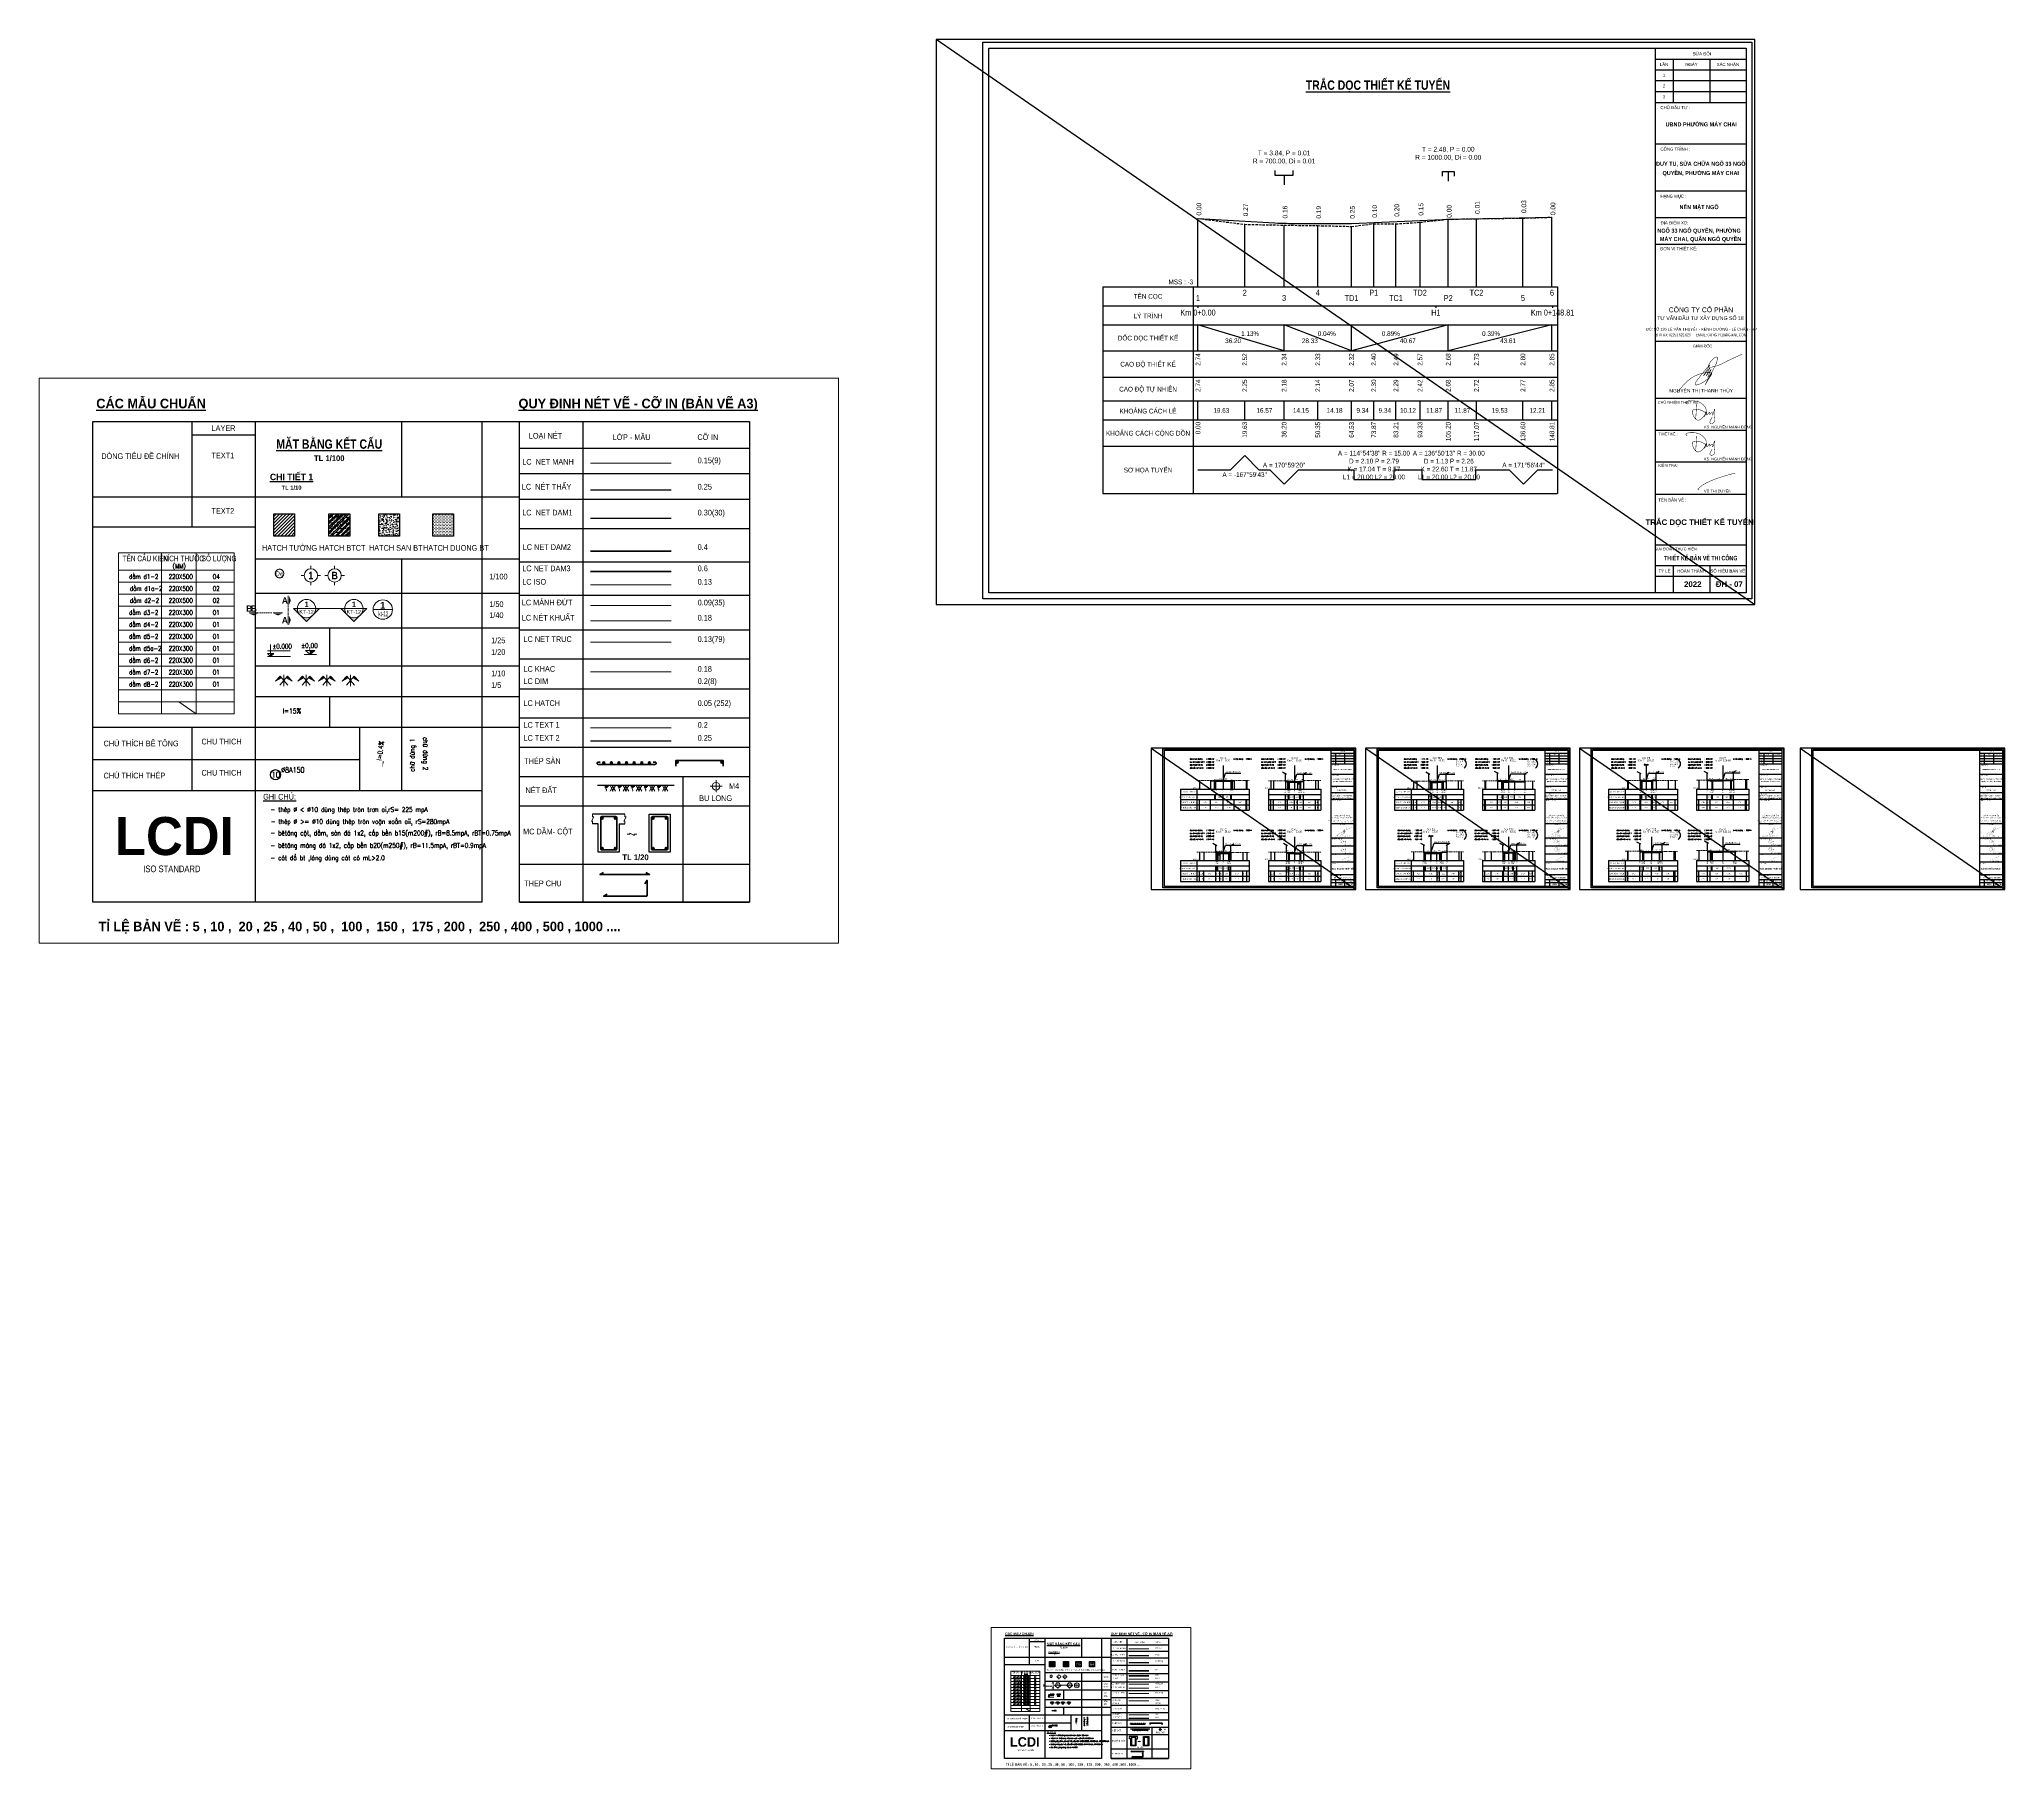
# Model space of a CAD drawing. Header units: inches. Extents: x -58 to 768, y -530 to 197.
import ezdxf
from ezdxf.enums import TextEntityAlignment as Align

# ---------------------------------------------------------------- set-up
doc = ezdxf.new("R2010")
doc.units = ezdxf.units.IN
doc.header["$MEASUREMENT"] = 0
doc.set_wipeout_variables(frame=1)
for name, pattern in [('CENTERX2', [4, 2.5, -0.5, 0.5, -0.5]), ('DASHDOT', [1, 0.5, -0.25, 0, -0.25]), ('HIDDEN', [0.375, 0.25, -0.125])]:
    doc.linetypes.add(name, pattern=pattern)
for name, color, linetype in [('Bang TD tu nhien', 3, 'Continuous'), ('Bang TN tu nhien', 3, 'Continuous'), ('BT7-THAY', 7, 'Continuous'), ('DAU_CO', 3, 'Continuous'), ('DD Ranh dan trong 1 trai', 2, 'Continuous'), ('Dien sieu cao mo rong TN', 3, 'Continuous'), ('Dien thiet ke TN', 2, 'Continuous'), ('Duong cu', 8, 'Continuous'), ('Duong dong trac doc tu nhien', 9, 'Continuous'), ('Duong dong trac ngang tu nhien', 9, 'Continuous'), ('ENTTNTHIETKE1', 2, 'Continuous'), ('GHICHU', 7, 'Continuous'), ('KH_VAT', 8, 'Continuous'), ('KHUNGTEN', 5, 'Continuous'), ('Khuon duong1', 14, 'Continuous'), ('Khuon duong4', 14, 'Continuous'), ('Khuon duong8', 14, 'Continuous'), ('Mat duong PD 1', 1, 'Continuous'), ('Ranh dan ngoai PD 1', 3, 'Continuous'), ('T.bao', 6, 'Continuous'), ('thep', 2, 'Continuous'), ('Trac doc thiet ke', 1, 'Continuous'), ('Trac doc tu nhien', 3, 'Continuous'), ('TracDoc', 7, 'Continuous'), ('TracNgang', 7, 'Continuous'), ('TXT', 5, 'Continuous'), ('Via he', 6, 'Continuous')]:
    doc.layers.add(name, color=color, linetype=linetype)
for name, color, linetype, lineweight in [('ISO', 153, 'Continuous', 13), ('KICHTHUOC', 8, 'Continuous', 18), ('LC Dim', 8, 'Continuous', 18), ('LC Hatch', 252, 'Continuous', 9), ('LC Hatch @ 1 (1)', 252, 'Continuous', 0), ('LC ISO', 160, 'Continuous', 13), ('LC Khac', 4, 'Continuous', 9), ('LC MANH DUT', 35, 'HIDDEN', 5), ('LC Net dam 1', 30, 'Continuous', 30), ('LC Net dam2', 6, 'Continuous', 40), ('LC Net dam3', 1, 'Continuous', 60), ('LC Net khuat', 4, 'HIDDEN', 13), ('LC Net manh', 239, 'Continuous', 5), ('LC Net thay', 7, 'Continuous', 25), ('LC Net truc', 79, 'DASHDOT', 13), ('LC Text1', 3, 'Continuous', 20), ('LC Text2', 7, 'Continuous', 25), ('Text', 7, 'Continuous', 20), ('v-KICHTHUOC', 8, 'Continuous', 18), ('v-TEXT', 7, 'Continuous', 20)]:
    doc.layers.add(name, color=color, linetype=linetype, lineweight=lineweight)
doc.layers.add('KCS_Plotter', color=11, linetype='Continuous', plot=False)
doc.styles.add('arial', font='arial.ttf', dxfattribs={"width": 0.8})
doc.styles.add('BangTD', font='viet buddy.shx', dxfattribs={"width": 0.8})
doc.styles.add('BangTN', font='viet buddy.shx', dxfattribs={"width": 0.8})
doc.styles.add('Brief text', font='')
doc.styles.add('General text 2', font='arial.ttf')
doc.styles.add('LC 1', font='')
doc.styles.add('LC 2', font='', dxfattribs={"width": 0.7})
doc.styles.add('LC 3', font='vnsimli.shx', dxfattribs={"width": 0.75})
doc.styles.add('LC3', font='', dxfattribs={"width": 0.8})
doc.styles.add('style1', font='')
doc.styles.add('T1', font='Vnsimli.shx', dxfattribs={"width": 0.7})
doc.styles.add('T2', font='', dxfattribs={"width": 0.8})
doc.styles.add('text', font='hoatbif.shx', dxfattribs={"width": 0.7})
doc.styles.add('text1', font='', dxfattribs={"width": 0.7, "height": 300})
doc.styles.add('THANG2', font='')
doc.styles.add('VnAvantH-B', font='')
doc.styles.get('Brief text').set_extended_font_data('.VnHelvetInsH', bold=True)
doc.styles.get('LC 1').set_extended_font_data('.VnAvantH', bold=True)
doc.styles.get('LC 2').set_extended_font_data('.VnArial NarrowH')
doc.styles.get('LC3').set_extended_font_data('.VnArialH', bold=True)
doc.styles.get('style1').set_extended_font_data('.VnAvantH')
doc.styles.get('T2').set_extended_font_data('.VnArialH')
doc.styles.get('text1').set_extended_font_data('.VnHelvetInsH', bold=True)
doc.styles.get('THANG2').set_extended_font_data('.VnHelvetInsH', bold=True)
doc.styles.get('VnAvantH-B').set_extended_font_data('.VnAvantH', bold=True)

# ---------------------------------------------------------------- blocks, each defined once
blk = doc.blocks.new('ChieuDungVat1.dwg')
at = {"layer": 'KH_VAT', "color": 6}
for points in [[(2.1, 14.6), (-6.3, 19.1)], [(0, 0), (0, 15.7)]]:
    blk.add_lwpolyline(points, dxfattribs=at)
blk = doc.blocks.new('ChieuDungVat2.dwg')
at = {"layer": 'KH_VAT', "color": 6}
for points in [[(-2.1, 14.6), (6.3, 19.1)], [(0, 0), (0, 15.7)]]:
    blk.add_lwpolyline(points, dxfattribs=at)
blk = doc.blocks.new('DXicon')
at = {"layer": 'LC Hatch', "ltscale": 50}
for points in [[(-1.2, 4.4), (-1.9, 5.3), (-4.4, 2.7)], [(4.4, 2.7), (1.9, 5.3), (1.2, 4.4)]]:
    blk.add_hatch(color=252, dxfattribs=at).paths.add_polyline_path(points)
at = {"layer": 'LC Net manh', "color": 8, "ltscale": 50}
for p, q in [((-1.9, 5.3), (-4.4, 2.7)), ((-4.4, 2.7), (-1.2, 4.4)), ((-2.1, 0.6), (1.9, 5.3)), ((2.1, 0.6), (-1.9, 5.3)), ((0, 0), (0, 6)), ((4.4, 2.7), (1.2, 4.4)), ((1.9, 5.3), (4.4, 2.7))]:
    blk.add_line(p, q, dxfattribs=at)
blk = doc.blocks.new('thep tron 2')
at = {"layer": 'LC Net dam2'}
for p, q in [((-0.5, 0.5), (0.5, 0.5)), ((0.4, 0.9), (-0.4, 0.1)), ((-0.4, 0.9), (0.4, 0.1)), ((0, 1), (0, 0))]:
    blk.add_line(p, q, dxfattribs=at)
blk.add_circle((0, 0.5), 0.5, dxfattribs=at)
blk = doc.blocks.new('theptron1')
at = {"layer": 'LC Net dam3'}
for p, q in [((-0.5, 0), (0.5, 0)), ((-0.4, 0.4), (0.4, -0.4)), ((0.4, 0.4), (-0.4, -0.4)), ((0, 0.5), (0, -0.5))]:
    blk.add_line(p, q, dxfattribs=at)
blk.add_circle((0, 0), 0.5, dxfattribs=at)
blk = doc.blocks.new('mat dat')
at = {"layer": 'LC Net manh'}
for p, q in [((2, 0), (3.7, -3)), ((3.7, 0), (2, -3)), ((3.1, 0), (4.9, -3)), ((4.9, 0), (3.1, -3))]:
    blk.add_line(p, q, dxfattribs=at)
blk.add_spline([(0, 0), (-1.2, -0.1), (1.2, -0.5), (-0.8, -0.8), (0.6, -1.1), (-0.2, -1.3), (0.1, -2.2), (0, -3)], degree=3, dxfattribs=at)
blk = doc.blocks.new('TTRUC')
at = {"layer": 'LC ISO'}
for p, q in [((-6.9, 0), (-10.1, 0)), ((0, 6.9), (0, 10.1)), ((6.9, 0), (10.1, 0)), ((0, -6.9), (0, -10.1))]:
    blk.add_line(p, q, dxfattribs=at)
at = {"layer": 'LC Net manh'}
blk.add_circle((0, 0), 6.95, dxfattribs=at)
blk = doc.blocks.new('TIEUDE1')
at = {"layer": 'LC Text2', "color": 7, "style": 'LC 1'}
blk.add_attdef('TIªU§Ò', text='', height=5, dxfattribs=at).set_placement((0, 0), align=Align.BOTTOM_CENTER)
blk.add_attdef('TL', text='', height=3, dxfattribs=at).set_placement((0, -2), align=Align.TOP_CENTER)
blk = doc.blocks.new('TIEUDE2')
at = {"layer": 'LC Text2', "color": 7, "style": 'LC 1'}
blk.add_attdef('%%UTIªU§Ò', text='', height=3.5, dxfattribs=at).set_placement((0, 0), align=Align.BOTTOM_CENTER)
blk.add_attdef('TL', text='', height=2.2, dxfattribs=at).set_placement((0, -1.8), align=Align.TOP_CENTER)
blk = doc.blocks.new('trich CT')
at = {"layer": 'LC ISO'}
blk.add_line((-500, 0), (500, 0), dxfattribs=at)
blk.add_circle((0, 0), 500, dxfattribs=at)
at = {"layer": 'LC Text1', "style": 'text1'}
blk.add_attdef('T', text='', height=350, dxfattribs=at).set_placement((0, 223), align=Align.MIDDLE_CENTER)
at = {"layer": 'LC Text1', "linetype": 'ByBlock', "style": 'text', "width": 0.7}
blk.add_attdef('KT', text='', height=250, dxfattribs=at).set_placement((0, -217), align=Align.MIDDLE_CENTER)
blk = doc.blocks.new('*U20')
at = {"layer": 'LC ISO'}
h = blk.add_hatch(color=256, dxfattribs=at)
h.paths.add_polyline_path([(0, -8.5), (4.2, -4.2, -0.198912), (0, -6, -0.198912), (-4.2, -4.2)])
h.paths.add_polyline_path([(8.5, 0), (6, 0, -0.198912), (4.2, -4.2)])
h.paths.add_polyline_path([(-4.2, -4.2, -0.198912), (-6, 0), (-8.5, 0)])
h = blk.add_hatch(color=256, dxfattribs=at)
h.paths.add_polyline_path([(31.1, -8.5), (35.3, -4.2, -0.198912), (31.1, -6, -0.198912), (26.8, -4.2)])
h.paths.add_polyline_path([(39.6, 0), (37.1, 0, -0.198912), (35.3, -4.2)])
h.paths.add_polyline_path([(26.8, -4.2, -0.198912), (25.1, 0), (22.6, 0)])
for p, q in [((-6, 0), (6, 0)), ((25.1, 0), (37.1, 0))]:
    blk.add_line(p, q, dxfattribs=at)
for points in [[(6, 0), (8.5, 0), (0, -8.5), (-8.5, 0), (-6, 0)], [(37.1, 0), (39.6, 0), (31.1, -8.5), (22.6, 0), (25.1, 0)]]:
    blk.add_lwpolyline(points, dxfattribs=at)
for centre in [(0, 0), (31.1, 0)]:
    blk.add_circle(centre, 6, dxfattribs=at)
at = {"layer": 'LC MANH DUT', "linetype": 'HIDDEN', "ltscale": 300}
blk.add_line((6, 0), (25.1, 0), dxfattribs=at)
at = {"layer": 'LC Text1', "style": 'Brief text', "width": 0.8, "flags": 8}
for tag, p in [('VIEW-NUMBER2', (0, 52)), ('VIEW-NUMBER1', (0, 0))]:
    blk.add_attdef(tag, text='', height=3.5, dxfattribs=at).set_placement(p, align=Align.BOTTOM_CENTER)
at = {"layer": 'LC Text1', "style": 'arial', "width": 0.8, "flags": 8}
for tag, p in [('SHEET-NUMBER2', (0, 51.1)), ('SHEET-NUMBER1', (0, -0.9))]:
    blk.add_attdef(tag, text='', height=2.5, dxfattribs=at).set_placement(p, align=Align.TOP_CENTER)
blk = doc.blocks.new('Caodo1')
at = {"layer": 'LC Text1'}
blk.add_hatch(color=4, dxfattribs=at).paths.add_polyline_path([(0, 200), (0, 0), (243, 200)])
at = {"layer": 'LC Text1', "color": 4}
for p, q in [((324, 0), (-324, 0)), ((0, 0), (0, 200))]:
    blk.add_line(p, q, dxfattribs=at)
blk.add_lwpolyline([(-243, 200), (243, 200), (0, 0), (0, 0)], close=True, dxfattribs=at)
at = {"layer": 'LC Text1', "color": 4, "style": 'T1', "width": 0.8}
blk.add_attdef('%%P0,00', text='', height=250, dxfattribs=at).set_placement((-39, 460), align=Align.MIDDLE_CENTER)
blk = doc.blocks.new('bu lon')
at = {"layer": 'LC Khac', "color": 9}
for p, q in [((0.79, 0), (-0.79, 0)), ((0, -0.79), (0, 0.79))]:
    blk.add_line(p, q, dxfattribs=at)
at = {"layer": 'LC Khac', "color": 7}
blk.add_circle((0, 0), 0.5, dxfattribs=at)
blk = doc.blocks.new('MM')
at = {"layer": 'LC Khac', "xscale": 2.289702860291335, "yscale": 2.289702860291335, "zscale": 2.289702860291335}
blk.add_blockref('bu lon', (0, 0), dxfattribs=at)
blk = doc.blocks.new('CT')
at = {"layer": 'LC Text1', "lineweight": 15}
blk.add_hatch(color=4, dxfattribs=at).paths.add_polyline_path([(3.3, 1.6), (1.6, 1.6), (1.6, 0)])
at = {"layer": 'LC Text1', "color": 4, "lineweight": 15, "ltscale": 50}
for p, q in [((0, 3.1), (12, 3.1)), ((12.1, 0), (0, 0))]:
    blk.add_line(p, q, dxfattribs=at)
for points in [[(1.6, 0), (0, 1.6), (1.6, 1.6)], [(1.6, 6.4), (1.6, 0)], [(1.6, 0), (3.3, 1.6), (1.6, 1.6)]]:
    blk.add_lwpolyline(points, dxfattribs=at)
at = {"layer": 'LC Text1', "color": 4, "style": 'LC 3', "width": 0.75}
blk.add_attdef('CT', (1.9, 3.5), '', height=2.2, dxfattribs=at)
blk = doc.blocks.new('*U21')
at = {"layer": 'Defpoints'}
blk.add_lwpolyline([(0, 3), (-1.7, 2.4), (-2.8, 0.9), (-2.8, -0.9), (-1.7, -2.4), (0, -3), (1.7, -2.4), (2.8, -0.9), (2.8, 0.9), (1.7, 2.4)], close=True, dxfattribs=at)
at = {"layer": 'LC Text1', "style": 'General text 2', "width": 0.6, "flags": 8}
blk.add_attdef('SYMBOL', text='', height=3, dxfattribs=at).set_placement((0, 0), align=Align.MIDDLE_CENTER)
blk.add_wipeout([(0, 3), (-1.7, 2.4), (-2.8, 0.9), (-2.8, -0.9), (-1.7, -2.4), (0, -3), (1.7, -2.4), (2.8, -0.9), (2.8, 0.9), (1.7, 2.4)]).dxf.layer = 'LC Net manh'
at = {"layer": 'LC ISO'}
blk.add_circle((0, 0), 2.98, dxfattribs=at)
blk = doc.blocks.new('matcatdoc')
at = {"layer": 'LC Khac', "color": 1, "ltscale": 2}
for p, q in [((0, 485), (0, 0)), ((0, -550), (0, -1036))]:
    blk.add_line(p, q, dxfattribs=at)
for points in [[(134, 243, 0, 471, 0), (37, 243, 275, 275, 0)], [(134, -793, 0, 471, 0), (37, -793, 275, 275, 0)]]:
    blk.add_lwpolyline(points, format="xyseb", dxfattribs=at)
at = {"layer": 'LC MANH DUT', "ltscale": 200}
blk.add_line((0, -49), (0, -506), dxfattribs=at)
at = {"ltscale": 2, "style": 'LC 1'}
for p in [(-179, 243), (-179, -793)]:
    blk.add_attdef('LC', text='', height=330, dxfattribs=at).set_placement(p, align=Align.MIDDLE_CENTER)
blk = doc.blocks.new('*U19')
at = {"layer": 'LC Khac', "color": 1, "ltscale": 2}
for p, q in [((0, 0), (-485, 0)), ((1271, 0), (785, 0))]:
    blk.add_line(p, q, dxfattribs=at)
for points in [[(-243, -134, 0, 471, 0), (-243, -37, 275, 275, 0)], [(1028, -134, 0, 471, 0), (1028, -37, 275, 275, 0)]]:
    blk.add_lwpolyline(points, format="xyseb", dxfattribs=at)
at = {"layer": 'LC MANH DUT', "ltscale": 300}
blk.add_line((66, 0), (732, 0), dxfattribs=at)
at = {"ltscale": 2, "style": 'LC 1'}
for p in [(-243, 222), (1028, 222)]:
    blk.add_attdef('LC', text='', height=330, dxfattribs=at).set_placement(p, align=Align.MIDDLE_CENTER)
blk = doc.blocks.new('DODOC1')
at = {"layer": 'KICHTHUOC'}
blk.add_lwpolyline([(-630, 0, 0, 0, 0), (762, 0, 0, 66.7, 0), (443, 0, 66.7, 66.7, 0)], format="xyseb", dxfattribs=at)
at = {"layer": 'Text', "style": 'T1', "width": 0.8}
blk.add_attdef('DOC', text='', height=250, dxfattribs=at).set_placement((-79, 226), align=Align.MIDDLE_CENTER)
blk = doc.blocks.new('bovia')
at = {"layer": 'LC Net thay'}
blk.add_line((0, -0.23), (0, -0.25), dxfattribs=at)
blk.add_lwpolyline([(0, -0.23), (0.26, -0.23), (0.26, -0.13, 0.250765), (0.25, -0.11), (0.09, 0, 0.148069), (0.07, 0), (0, 0)], format="xyb", close=True, dxfattribs=at)
blk.add_lwpolyline([(0.26, -0.25), (-0.05, -0.25), (-0.05, -0.35), (0.26, -0.35), (0.26, -0.23)], dxfattribs=at)
blk = doc.blocks.new('chu ki Miss Duyen')
at = {"layer": 'ISO', "ltscale": 2, "const_width": 40}
blk.add_lwpolyline([(843, 225), (838, 225), (836, 225), (834, 225), (832, 225), (830, 226), (828, 226), (827, 226), (826, 226), (825, 226), (824, 226), (823, 226), (821, 226), (820, 227), (819, 227), (818, 227), (817, 227), (816, 227), (815, 227), (814, 227), (813, 228), (812, 228), (810, 228), (809, 228), (808, 228), (807, 229), (806, 229), (805, 229), (804, 229), (803, 230), (801, 230), (800, 230), (799, 230), (798, 231), (797, 231), (795, 231), (794, 232), (793, 232), (792, 232), (791, 233), (789, 233), (788, 233), (787, 234), (786, 234), (785, 235), (783, 235), (782, 235), (781, 236), (780, 236), (779, 237), (778, 237), (777, 238), (776, 238), (776, 238), (775, 238), (775, 239), (774, 239), (774, 239), (773, 239), (773, 240), (772, 240), (771, 240), (771, 240), (770, 241), (770, 241), (769, 241), (769, 242), (768, 242), (768, 242), (767, 242), (767, 243), (766, 243), (766, 243), (765, 244), (765, 244), (765, 244), (764, 245), (764, 245), (763, 245), (763, 246), (762, 246), (762, 246), (762, 247), (761, 247), (761, 247), (760, 248), (760, 248), (760, 248), (759, 249), (759, 249), (759, 249), (758, 250), (758, 250), (758, 250), (758, 251), (757, 251), (757, 251), (757, 252), (756, 252), (756, 253), (756, 253), (756, 253), (756, 254), (755, 254), (755, 255), (755, 255), (755, 255), (755, 256), (755, 256), (754, 257), (754, 257), (754, 257), (754, 258), (754, 258), (754, 259), (754, 259), (754, 260), (754, 260), (754, 260), (754, 261), (754, 261), (754, 262), (754, 262), (754, 263), (754, 263), (754, 263), (754, 264), (754, 264), (754, 265), (754, 265), (754, 266), (754, 266), (754, 267), (754, 267), (755, 268), (755, 268), (755, 269), (755, 269), (755, 270), (755, 270), (755, 270), (756, 271), (756, 271), (756, 272), (756, 272), (756, 273), (757, 273), (757, 274), (757, 274), (757, 275), (758, 275), (758, 276), (758, 276), (758, 277), (759, 277), (759, 278), (759, 278), (759, 279), (760, 279), (760, 280), (760, 280), (761, 281), (761, 281), (761, 282), (762, 282), (762, 283), (762, 283), (763, 284), (763, 284), (763, 285), (764, 285), (764, 286), (764, 286), (765, 287), (766, 288), (767, 289), (767, 290), (768, 291), (769, 293), (770, 294), (771, 295), (771, 296), (772, 297), (773, 298), (774, 299), (775, 300), (776, 301), (777, 302), (778, 303), (778, 304), (780, 306), (781, 307), (782, 308), (783, 309), (784, 310), (785, 311), (786, 312), (786, 312), (787, 313), (788, 314), (789, 315), (790, 316), (791, 317), (792, 318), (792, 319), (793, 320), (794, 321), (795, 322), (796, 323), (797, 324), (797, 324), (798, 325), (799, 326), (800, 327), (801, 328), (801, 329), (802, 330), (803, 330), (804, 331), (805, 332), (805, 333), (806, 334), (807, 335), (808, 336), (808, 336), (809, 337), (810, 338), (811, 339), (811, 340), (812, 340), (813, 341), (814, 343), (816, 344), (817, 346), (819, 348), (820, 349), (822, 351), (823, 352), (824, 354), (826, 355), (827, 357), (829, 358), (830, 360), (831, 361), (834, 364), (840, 370), (842, 372), (845, 376), (848, 379), (851, 382), (853, 386), (856, 389), (859, 392), (862, 395), (865, 398), (867, 401), (870, 404), (873, 407), (876, 411), (879, 414), (882, 417), (885, 420), (887, 423), (890, 427), (893, 430), (896, 433), (899, 436), (902, 440), (905, 443), (908, 446), (911, 449), (914, 453), (917, 456), (920, 459), (923, 462), (926, 466), (928, 469), (931, 472), (934, 476), (937, 479), (940, 482), (943, 486), (946, 489), (949, 492), (953, 495), (956, 499), (959, 502), (962, 505), (965, 509), (968, 512), (971, 515), (974, 519), (977, 522), (980, 525), (983, 529), (986, 532), (989, 535), (992, 538), (996, 542), (999, 545), (1002, 548), (1005, 552), (1008, 555), (1011, 558), (1014, 561), (1017, 565), (1021, 568), (1024, 571), (1027, 574), (1030, 578), (1033, 581), (1036, 584), (1040, 587), (1043, 591), (1046, 594), (1049, 596), (1052, 600), (1056, 603), (1059, 606), (1062, 610), (1065, 613), (1069, 616), (1072, 619), (1075, 622), (1078, 625), (1082, 628), (1085, 631), (1088, 634), (1091, 637), (1095, 640), (1098, 643), (1101, 646), (1105, 649), (1108, 652), (1111, 655), (1114, 658), (1118, 661), (1121, 664), (1124, 667), (1128, 670), (1131, 673), (1134, 676), (1138, 679), (1141, 682), (1144, 685), (1148, 688), (1151, 691), (1154, 694), (1158, 697), (1161, 700), (1165, 702), (1168, 705), (1171, 708), (1175, 711), (1178, 714), (1182, 717), (1185, 720), (1188, 722), (1192, 725), (1195, 728), (1199, 731), (1202, 734), (1205, 736), (1209, 739), (1212, 742), (1216, 745), (1219, 747), (1223, 750), (1226, 753), (1229, 756), (1233, 758), (1236, 761), (1240, 764), (1243, 767), (1247, 769), (1250, 772), (1254, 775), (1257, 777), (1261, 780), (1264, 783), (1268, 785), (1271, 788), (1275, 791), (1278, 793), (1282, 796), (1285, 799), (1289, 801), (1292, 804), (1296, 807), (1299, 809), (1303, 812), (1306, 815), (1310, 817), (1313, 820), (1317, 822), (1320, 825), (1324, 828), (1327, 830), (1331, 833), (1335, 835), (1338, 838), (1342, 840), (1345, 843), (1349, 846), (1352, 848), (1356, 851), (1360, 853), (1363, 856), (1367, 858), (1370, 861), (1374, 863), (1377, 866), (1381, 868), (1385, 871), (1392, 876), (1399, 881), (1406, 886), (1413, 891), (1421, 896), (1428, 901), (1435, 906), (1442, 911), (1447, 915), (1457, 921), (1464, 926), (1471, 931), (1479, 936), (1486, 941), (1493, 946), (1501, 950), (1508, 955), (1515, 960), (1523, 965), (1530, 970), (1537, 975), (1545, 980), (1552, 984), (1559, 989), (1567, 994), (1574, 999), (1582, 1004), (1589, 1008), (1596, 1013), (1604, 1018), (1611, 1023), (1619, 1028), (1626, 1032), (1634, 1037), (1641, 1042), (1648, 1046), (1656, 1051), (1663, 1056), (1671, 1061), (1678, 1065), (1686, 1070), (1693, 1075), (1701, 1079), (1708, 1084), (1716, 1089), (1723, 1093), (1731, 1098), (1738, 1103), (1746, 1107), (1753, 1112), (1761, 1116), (1769, 1121), (1776, 1126), (1784, 1130), (1791, 1135), (1799, 1139), (1806, 1144), (1814, 1148), (1822, 1153), (1829, 1158), (1837, 1162), (1844, 1167), (1852, 1171), (1860, 1176), (1867, 1180), (1875, 1185), (1882, 1189), (1890, 1194), (1898, 1198), (1905, 1203), (1913, 1207), (1921, 1212), (1928, 1216), (1936, 1220), (1943, 1225), (1951, 1229), (1959, 1234), (1964, 1237), (1974, 1243), (1982, 1247), (1989, 1251), (1997, 1256), (2005, 1260), (2012, 1265), (2020, 1269), (2028, 1273), (2036, 1278), (2043, 1282), (2051, 1286), (2059, 1291), (2066, 1295), (2074, 1299), (2082, 1304), (2089, 1308), (2097, 1312), (2105, 1317), (2113, 1321), (2120, 1325), (2128, 1330), (2136, 1334), (2144, 1338), (2151, 1342), (2159, 1347), (2167, 1351), (2175, 1355), (2182, 1359), (2190, 1364), (2198, 1368), (2206, 1372), (2213, 1376), (2221, 1381), (2229, 1385), (2237, 1389), (2244, 1393), (2252, 1397), (2260, 1402), (2268, 1406), (2276, 1410), (2283, 1414), (2291, 1418), (2299, 1422), (2307, 1426), (2315, 1431), (2322, 1435), (2330, 1439), (2338, 1443), (2346, 1447), (2354, 1451), (2361, 1455), (2369, 1459), (2377, 1464), (2385, 1468), (2393, 1472), (2401, 1476), (2408, 1480), (2416, 1484), (2424, 1488), (2432, 1492), (2440, 1496), (2448, 1500), (2456, 1504), (2463, 1508), (2471, 1512), (2479, 1516), (2487, 1520), (2495, 1524), (2503, 1528), (2511, 1532), (2519, 1536), (2526, 1540), (2534, 1544), (2542, 1548), (2550, 1552), (2558, 1556), (2566, 1560), (2574, 1564), (2582, 1568), (2590, 1572), (2598, 1575), (2606, 1579), (2613, 1583), (2621, 1587), (2629, 1591), (2637, 1595), (2645, 1599), (2653, 1603), (2661, 1607), (2669, 1610), (2677, 1614), (2685, 1618), (2693, 1622), (2701, 1626), (2709, 1630), (2717, 1633), (2725, 1637), (2733, 1641), (2741, 1645), (2749, 1649), (2756, 1652), (2764, 1656), (2772, 1660), (2780, 1664), (2788, 1668), (2796, 1671), (2804, 1675), (2812, 1679), (2820, 1683), (2828, 1686), (2836, 1690), (2844, 1694), (2852, 1698), (2860, 1701), (2868, 1705), (2876, 1709), (2884, 1712), (2892, 1716), (2900, 1720), (2908, 1723), (2916, 1727), (2925, 1731), (2933, 1734), (2941, 1738), (2949, 1742), (2957, 1745), (2965, 1749), (2973, 1753), (2981, 1756), (2989, 1760), (2997, 1763), (3005, 1767), (3013, 1771), (3021, 1774), (3029, 1778), (3037, 1781), (3045, 1785), (3053, 1789), (3061, 1792), (3069, 1796), (3078, 1799), (3086, 1803), (3094, 1806), (3102, 1810), (3110, 1813), (3118, 1817), (3126, 1820), (3134, 1824), (3142, 1827), (3150, 1831), (3156, 1833), (3167, 1838), (3175, 1841), (3183, 1845), (3191, 1848), (3199, 1852), (3207, 1855), (3215, 1859), (3223, 1862), (3232, 1866), (3240, 1869), (3248, 1873), (3256, 1876), (3264, 1879), (3272, 1883), (3280, 1886), (3288, 1890), (3297, 1893), (3305, 1896), (3313, 1900), (3321, 1903), (3329, 1907), (3337, 1910), (3345, 1913), (3354, 1917), (3362, 1920), (3370, 1923), (3378, 1927), (3386, 1930), (3394, 1933), (3403, 1937), (3411, 1940), (3419, 1944), (3427, 1947), (3435, 1950), (3452, 1957), (3468, 1963), (3484, 1970), (3501, 1977), (3517, 1983), (3534, 1990), (3550, 1996), (3566, 2003), (3583, 2009), (3599, 2016), (3616, 2022), (3632, 2029), (3648, 2035), (3665, 2042), (3681, 2048), (3698, 2055), (3714, 2061), (3731, 2068), (3747, 2074), (3763, 2081), (3780, 2087), (3796, 2093), (3813, 2100), (3828, 2106)], dxfattribs=at)
blk = doc.blocks.new('nguyen thi thanh thuy')
at = {"layer": 'ISO', "ltscale": 2, "const_width": 40}
blk.add_lwpolyline([(-2685, -1690, -0.0063877), (-2178, -1117, -0.0085568), (-1977, -905, -0.0170865), (-1770, -708, -0.1020868), (-833, -161, -0.0398331), (-270, -16, -0.0205119), (-90, 8, -0.0444968), (98, 9, -0.0558697), (182, -8, -0.1136327), (236, -42, -0.1764328), (258, -92, -0.0770332), (254, -135, -0.0695344), (223, -210, -0.0385691), (166, -296, -0.0303679), (57, -421, -0.0823822), (-675, -942, -0.0351577), (-905, -1035, -0.0444105), (-1026, -1062, -0.0669484), (-1091, -1062, -0.1434086), (-1132, -1043, -0.1761308), (-1149, -1007, -0.069024), (-1148, -973, -0.0598872), (-1131, -911, -0.036714), (-1079, -807, -0.0190232), (-1000, -683, -0.0110055), (-898, -542, -0.0104199), (-645, -222, 0.0013552), (-76, 463, -0.0312306), (69, 631, -0.1806227), (82, 640, -0.6021976), (84, 631, -0.0559814), (56, 570, -0.0108457), (-28, 418, 0.0004639), (-371, -161, 0.0232403), (-439, -286, 1.6271128), (-437, -292, 0.049833), (-397, -245, 0.0054959), (-91, 162, -0.0116966), (26, 311, -0.0513805), (82, 370, -0.2885923), (95, 376, -0.3791063), (97, 362, -0.0403943), (80, 315, -0.0150429), (4, 153, 0.0268585), (-200, -261, 0.1601727), (-204, -278, 0.6244103), (-195, -273, 0.0341882), (-141, -204, -0.0153872), (148, 200, -0.034245), (183, 240, -0.3771715), (195, 246, -0.2757427), (195, 230, -0.0397052), (162, 143, -0.0071538), (29, -150, 0.0102693), (-53, -335, 0.0592072), (-81, -418, 0.494242), (-78, -431, 0.2094255), (-61, -421, 0.0315218), (-22, -378, 0.0121512), (92, -232, -0.0154116), (249, -26, -0.0668774), (274, -2, -1.0123135), (279, -8, -0.0552246), (269, -38, -0.0195011), (211, -159, -0.0089675), (2, -538, -0.0052499), (-207, -898, -0.0418751), (-284, -1018, -0.365695), (-264, -970, -0.007459), (-39, -543, 0.0008281), (491, 447, 0.0162439), (598, 659, 0.0588099), (711, 1009, 0.0394131), (734, 1174, 0.0600036), (730, 1242, 0.2406458), (692, 1298, 0.1344535), (647, 1305, 0.0713719), (590, 1291, 0.0406837), (523, 1258, 0.0565007), (335, 1112, 0.0717517), (65, 772, 0.0457041), (5, 642, 0.0585734), (-12, 565, 0.1164753), (-5, 505, 0.1659117), (30, 466, 0.0962446), (88, 446, 0.048338), (165, 443, 0.0366176), (301, 460, 0.0626357), (1097, 724, 0.0104896), (1469, 913, -0.0060809), (1725, 1041, -0.0072516), (2275, 1297, -0.0038455), (2852, 1552)], format="xyb", dxfattribs=at)
blk = doc.blocks.new('Nguyen Manh Dung')
at = {"layer": 'LC ISO', "const_width": 60}
for points in [[(-1870, 1732), (-1922, 1783), (-1970, 1833), (-2008, 1881), (-2021, 1904), (-2030, 1922), (-2036, 1946), (-2036, 1965), (-2032, 1984), (-2024, 2001), (-2013, 2017), (-1997, 2033), (-1956, 2060), (-1902, 2084), (-1839, 2104), (-1766, 2121), (-1686, 2135), (-1601, 2145), (-1512, 2153), (-1330, 2161), (-1222, 2162), (-1153, 2160), (-1069, 2157), (-989, 2152), (-911, 2144), (-837, 2135), (-695, 2110), (-564, 2078), (-443, 2038), (-329, 1991), (-223, 1936), (-123, 1874), (-29, 1805), (62, 1728), (149, 1645), (256, 1528), (315, 1458), (354, 1407), (390, 1354), (422, 1299), (437, 1269), (469, 1185), (484, 1126), (494, 1065), (499, 1003), (499, 941), (494, 878), (485, 814), (471, 750), (453, 686), (431, 622), (405, 559), (376, 496), (307, 372), (227, 253), (136, 140), (37, 34), (-37, -34), (-125, -106), (-181, -145), (-238, -181), (-295, -210), (-353, -234), (-410, -250), (-483, -260), (-523, -259), (-578, -251), (-632, -234), (-684, -211), (-736, -180), (-785, -143), (-833, -100), (-879, -52), (-923, 1), (-965, 58), (-1005, 119), (-1042, 183), (-1077, 249), (-1138, 388), (-1194, 552), (-1208, 601), (-1223, 671), (-1233, 739), (-1236, 803), (-1230, 862), (-1211, 919), (-1186, 959), (-1148, 997), (-1101, 1027), (-1045, 1052), (-983, 1070), (-915, 1083), (-844, 1090), (-769, 1093), (-693, 1092), (-616, 1088), (-517, 1077), (-468, 1069), (-329, 1041), (-199, 1004), (-78, 960), (38, 909), (148, 854), (254, 795), (460, 671)], [(-814, -118), (-802, 50), (-790, 217), (-778, 385), (-765, 552), (-753, 720), (-741, 888), (-729, 1055), (-717, 1223), (-705, 1390), (-693, 1558), (-681, 1725)], [(477, 775), (449, 689), (422, 605), (409, 565), (396, 525), (384, 487), (373, 450), (361, 415), (351, 382), (342, 351), (333, 323), (325, 298), (319, 275), (313, 256), (309, 240), (306, 227), (304, 218), (304, 214), (305, 213), (306, 215), (308, 217), (310, 221), (313, 227), (315, 232), (318, 240), (326, 258), (336, 280), (346, 306), (358, 334), (370, 365), (384, 398), (398, 433), (427, 504), (457, 575), (472, 609), (486, 641), (500, 671), (514, 699), (526, 723), (538, 744), (548, 761), (553, 767), (557, 773), (561, 777), (565, 780), (568, 781), (571, 781), (573, 779), (575, 776), (576, 771), (577, 764), (578, 756), (578, 746), (577, 735), (577, 723), (575, 695), (572, 664), (569, 631), (565, 596), (560, 527), (558, 494), (558, 464), (560, 438), (561, 426), (564, 416), (566, 408), (570, 401), (574, 395), (580, 391), (584, 390), (590, 390), (597, 392), (605, 396), (613, 401), (622, 408), (631, 416), (641, 425), (662, 447), (684, 472), (707, 500), (731, 530), (779, 593), (802, 623), (825, 652), (846, 678), (866, 701), (875, 710), (884, 719), (892, 726), (900, 732), (906, 737), (913, 740), (918, 741), (922, 740), (926, 737), (929, 732), (931, 725), (931, 717), (932, 706), (931, 694), (930, 680), (929, 666), (925, 634), (920, 601), (915, 568), (912, 536), (910, 522), (909, 508), (909, 496), (909, 485), (911, 476), (913, 469), (914, 466), (920, 461), (925, 461), (931, 462), (937, 465), (945, 470), (953, 476), (962, 484), (971, 493), (981, 503), (1003, 526), (1026, 551), (1076, 605), (1101, 632), (1126, 657), (1150, 679), (1162, 688), (1173, 697), (1184, 704), (1195, 709), (1205, 713), (1214, 715), (1223, 715), (1228, 715), (1239, 710), (1246, 704), (1252, 697), (1258, 688), (1263, 677), (1267, 665), (1275, 639), (1281, 609), (1286, 576), (1290, 543), (1293, 510), (1296, 479), (1299, 451), (1302, 426), (1304, 416), (1306, 405), (1308, 399), (1310, 394), (1312, 389), (1315, 387), (1318, 385), (1321, 385), (1324, 387), (1327, 389), (1331, 393), (1334, 399), (1342, 412), (1350, 430), (1359, 452), (1368, 477), (1377, 505), (1386, 536), (1396, 569), (1406, 605), (1426, 679), (1466, 833), (1475, 870), (1485, 906), (1494, 941), (1502, 973), (1510, 1003), (1518, 1031), (1524, 1055), (1531, 1075), (1538, 1095), (1541, 1104), (1545, 1112), (1549, 1116), (1552, 1117), (1554, 1113), (1556, 1106), (1557, 1095), (1558, 1081), (1558, 1065), (1558, 1045), (1557, 1023), (1557, 998), (1556, 971), (1554, 942), (1553, 911), (1552, 878), (1550, 844), (1546, 772), (1543, 696), (1540, 617), (1538, 537), (1537, 458), (1537, 381), (1540, 306), (1541, 276), (1544, 237), (1547, 204), (1550, 173), (1557, 113), (1565, 57), (1573, 5), (1580, -45), (1586, -93), (1590, -139), (1592, -185), (1590, -230), (1584, -276), (1580, -299), (1573, -328), (1568, -347), (1560, -371), (1551, -395), (1540, -419), (1528, -444), (1515, -467), (1501, -491), (1485, -513), (1469, -535), (1451, -556), (1432, -576), (1412, -594), (1390, -611), (1368, -626), (1344, -640), (1320, -652), (1288, -663), (1267, -668), (1239, -673), (1211, -676), (1183, -677), (1155, -676), (1128, -673), (1103, -668), (1079, -662), (1056, -653), (1039, -645), (1019, -632), (1004, -620), (992, -605), (982, -590), (975, -573), (970, -555), (966, -536), (965, -516), (966, -494), (969, -472), (973, -449), (979, -424), (987, -399), (996, -373), (1006, -346), (1018, -319), (1031, -291), (1060, -233), (1093, -172), (1128, -111), (1166, -48), (1246, 81)]]:
    blk.add_lwpolyline(points, dxfattribs=at)
blk = doc.blocks.new('khung vpn')
at = {"layer": 'Defpoints'}
for p, q in [((52556.46, -4195.45), (52498.76, -4195.45)), ((52498.76, -4195.45), (52498.76, -4235.28)), ((52556.46, -4235.28), (52556.46, -4195.45)), ((52498.76, -4235.28), (52556.46, -4235.28))]:
    blk.add_line(p, q, dxfattribs=at)
at = {"layer": 'KHUNGTEN'}
blk.add_lwpolyline([(52556.24, -4234.88), (52502.05, -4234.88), (52502.05, -4195.66), (52556.24, -4195.66)], close=True, dxfattribs=at)
at = {"layer": 'T.bao'}
for p, q in [((52549.44, -4196.84), (52555.83, -4196.84)), ((52550.7, -4196.84), (52550.7, -4199.89)), ((52553.27, -4196.84), (52553.27, -4199.89)), ((52549.44, -4197.6), (52555.83, -4197.6)), ((52549.44, -4198.36), (52555.83, -4198.36)), ((52549.44, -4199.12), (52555.83, -4199.12)), ((52549.44, -4222.99), (52555.83, -4222.99)), ((52549.44, -4225.24), (52555.83, -4225.24)), ((52549.44, -4227.52), (52555.83, -4227.52)), ((52549.44, -4232.53), (52555.83, -4232.53)), ((52550.7, -4232.53), (52550.7, -4234.47)), ((52553.27, -4232.53), (52553.27, -4234.47)), ((52549.44, -4233.3), (52555.83, -4233.3))]:
    blk.add_line(p, q, dxfattribs=at)
at = {"layer": 'thep'}
for p, q in [((52549.44, -4199.89), (52555.83, -4199.89)), ((52549.44, -4202.81), (52555.83, -4202.81)), ((52549.44, -4206.14), (52555.83, -4206.14)), ((52549.44, -4208.01), (52555.83, -4208.01)), ((52549.44, -4209.88), (52555.83, -4209.88)), ((52549.44, -4216.72), (52555.83, -4216.72)), ((52549.44, -4220.74), (52555.83, -4220.74)), ((52549.44, -4231.08), (52555.83, -4231.08))]:
    blk.add_line(p, q, dxfattribs=at)
for points in [[(52555.83, -4234.47), (52502.46, -4234.47), (52502.46, -4196.07), (52555.83, -4196.07)], [(52555.83, -4196.07), (52555.83, -4234.47), (52549.44, -4234.47), (52549.44, -4196.07)]]:
    blk.add_lwpolyline(points, close=True, dxfattribs=at)
at = {"layer": 'TXT', "linetype": 'Continuous'}
blk.add_line((52555.83, -4196.07), (52555.83, -4234.47), dxfattribs=at)
at = {"layer": 'ISO', "xscale": 0.0007999999999999995, "yscale": 0.0007999999999999995, "zscale": 0.0007999999999999995, "rotation": 352.0676215534355}
blk.add_blockref('chu ki Miss Duyen', (52551.82, -4227.27), dxfattribs=at)
at = {"layer": 'LC Net dam 1'}
for name, p, xscale, yscale, zscale in [('nguyen thi thanh thuy', (52553.2, -4218.93), 0.0008320000000000002, 0.0008320000000000002, 0.0008320000000000002), ('Nguyen Manh Dung', (52552.74, -4222.15), 0.0005625000000000002, 0.0005625000000000002, 0.0005625000000000002), ('Nguyen Manh Dung', (52552.74, -4224.39), 0.0005625000000000002, 0.0005625000000000002, 0.0005625000000000002)]:
    blk.add_blockref(name, p, dxfattribs=dict(at, xscale=xscale, yscale=yscale, zscale=zscale))
at = {"layer": 'BT7-THAY', "linetype": 'ByBlock', "style": 'VnAvantH-B'}
for s, height, width, p in [('ubnd ph\xadêng m¸y chai', 0.2851, 0.85, (52552.67, -4201.59)), ('nÒn mÆt ngâ', 0.2851, 0.85, (52552.52, -4207.42)), ('ngâ 33 ng« quyÒn, PH¦êNG', 0.2851, 0.85, (52552.52, -4209.08)), ('m¸y chai, quËn ng« quyÒn', 0.2851, 0.85, (52552.63, -4209.67)), ('thiÕt kÕ b¶n vÏ thi c«ng', 0.3208, 0.7, (52552.64, -4232.18))]:
    blk.add_text(s, height=height, dxfattribs=dict(at, width=width)).set_placement(p, align=Align.CENTER)
at = {"layer": 'BT7-THAY', "insert": (52552.64, -4204.08), "char_height": 0.2851, "width": 6.5241, "attachment_point": 2, "line_spacing_factor": 1.372151, "style": 'VnAvantH-B'}
blk.add_mtext('{\\W0.85;duy tu, söa ch÷a NGâ 33 ng« quyÒn, PH¦êNG m¸y chai}', dxfattribs=at)
at = {"layer": 'TXT', "linetype": 'Continuous'}
for s, height, style, width, p in [('söa ®æi', 0.222, 'T2', 0.9, (52552.71, -4196.58)), ('lÇn', 0.222, 'T2', 0.9, (52550.05, -4197.33)), ('1', 0.222, 'T2', 0.9, (52550.05, -4198.09)), ('ngµy', 0.222, 'T2', 0.9, (52551.99, -4197.33)), ('x¸c nhËn', 0.222, 'T2', 0.9, (52554.55, -4197.33)), ('2', 0.222, 'T2', 0.9, (52550.05, -4198.85)), ('3', 0.222, 'T2', 0.9, (52550.05, -4199.61)), ('c«ng ty cæ phÇn', 0.3466, 'T2', 0.8, (52552.65, -4214.69)), ('®c: sè 126 lª v¨n thuyÕt - kªnh d\xad¬ng - lª ch©n - hp', 0.1941, 'T2', 0.8, (52552.69, -4215.98)), ('§T/fax: 02253.623.623      Email: Congty18@gmail.com', 0.1941, 'style1', 0.7, (52552.67, -4216.38)), ('nguyÔn thÞ thanh thñy', 0.2495, 'T2', 0.8, (52552.67, -4220.34)), ('giai ®o¹n thùc hiÖn:', 0.1941, 'T2', 0.8, (52550.9, -4231.47)), ('tû lÖ', 0.222, 'T2', 0.9, (52550.08, -4233.04)), ('hoµn thµnh', 0.222, 'T2', 0.9, (52551.99, -4233.04)), ('sè hiÖu b¶n vÏ', 0.2218, 'T2', 0.9, (52554.55, -4233.04))]:
    blk.add_text(s, height=height, dxfattribs=dict(at, style=style, width=width)).set_placement(p, align=Align.CENTER)
at = {"layer": 'TXT', "linetype": 'Continuous', "style": 'T2'}
for s, height, width, p in [('chñ ®Çu t\xad :', 0.2218, 0.9, (52549.8, -4200.37)), ('c«ng tr×nh :', 0.2218, 0.9, (52549.8, -4203.3)), ('h¹ng môc :', 0.222, 0.9, (52549.8, -4206.62)), ('®Þa ®iÓm xd:', 0.2218, 0.9, (52549.81, -4208.49)), ('®¬n vÞ thiÕt kÕ:', 0.2218, 0.9, (52549.78, -4210.32)), ('gi¸m ®èc', 0.194, 0.8, (52552.08, -4217.17)), ('chñ nhiÖm thiÕt kÕ:', 0.1941, 0.8, (52549.62, -4221.13)), ('thiÕt kÕ :', 0.194, 0.8, (52549.65, -4223.37)), ('ks. nguyÔn m¹nh dòng', 0.1941, 0.8, (52552.87, -4222.88)), ('kiÓm tra:', 0.194, 0.8, (52549.65, -4225.59)), ('ks. nguyÔn m¹nh dòng', 0.1941, 0.8, (52552.87, -4225.13)), ('vò thÞ duyªn', 0.1941, 0.8, (52552.87, -4227.39)), ('tªn b¶n vÏ :', 0.2218, 0.9, (52549.65, -4228.03))]:
    blk.add_text(s, height=height, dxfattribs=dict(at, width=width)).set_placement(p)
at = {"layer": 'TXT', "linetype": 'Continuous', "style": 'T2', "width": 0.9}
blk.add_text('t\xad vÊn ®Çu t\xad x©y dùng sè 18', height=0.2662, dxfattribs=at).set_placement((52552.62, -4215.09), align=Align.MIDDLE)

msp = doc.modelspace()

# ---------------------------------------------------------------- hatches: boundary and pattern name
at = {"layer": 'LC Hatch', "ltscale": 3}
h = msp.add_hatch(dxfattribs=at)
h.set_pattern_fill('AR-CONC', color=256, scale=0.281307, angle=-0.00078)
h.set_pattern_definition([(49.99922, (398.5211, -656.9118), (2.017699, -0.1765536), [0.21098, -2.320781]), (354.9992, (398.5211, -656.9118), (-0.390288, 2.115973), [0.168784, -1.856625]), (100.45062, (398.6893, -656.9265), (1.6274126, 1.939418), [0.1793055, -1.97236]), (46.1834, (398.5211, -656.3492), (3.002215, -0.465657), [0.31647, -3.481171]), (96.6348, (398.7713, -656.388), (2.629307, 2.740224), [0.268958, -2.95854]), (351.1834, (398.521, -656.3492), (2.629305, 2.740226), [0.253176, -2.784937]), (20.99922, (398.8024, -656.4898), (1.6791245, -1.132617), [0.21098, -2.320781]), (325.9992, (398.8024, -656.4898), (0.6844904, 2.039887), [0.168784, -1.856625]), (71.45062, (398.9424, -656.5842), (2.3636156, 0.907268), [0.1793055, -1.97236]), (37.49922, (398.5211, -656.9118), (0.0342193, 0.9364525), [0, -1.8341202, 0, -1.8847554, 0, -1.8636574]), (7.49922, (398.5211, -656.9118), (0.7400476, 1.1094967), [0, -1.0745919, 0, -1.7919242, 0, -0.7102996]), (327.49922, (397.8938, -656.9118), (1.5016778, -0.0634689), [0, -0.703267, 0, -2.1941928, 0, -2.9115251]), (317.49922, (397.6125, -656.9118), (1.640546, 0.2815797), [0, -0.914247, 0, -1.457169, 0, -2.0676048])])
h.paths.add_polyline_path([(93.34, -2.72), (84.62, -2.72), (84.62, -12.14), (93.34, -12.14)])
h = msp.add_hatch(dxfattribs=at)
h.set_pattern_fill('DOTS', color=256, scale=9.845737, angle=-0.00078)
h.set_pattern_definition([(359.99922, (400.025, -656.9118), (0.3076877, 0.61535436), [0, -0.61535857])])
h.paths.add_polyline_path([(116.03, -2.72), (107.31, -2.72), (107.31, -12.14), (116.03, -12.14)])
h = msp.add_hatch(dxfattribs=at)
h.set_pattern_fill('AR-CONC', color=256, scale=0.070327, angle=-0.00078)
h.set_pattern_definition([(49.99922, (456.1411, -648.8298), (0.5044248, -0.0441384), [0.052745, -0.5801952]), (354.9992, (456.1411, -648.8298), (-0.097572, 0.5289932), [0.042196, -0.4641562]), (100.45062, (456.1831, -648.83346), (0.4068532, 0.4848545), [0.0448264, -0.49309]), (46.1834, (456.1411, -648.6891), (0.7505538, -0.1164143), [0.0791175, -0.8702928]), (96.6348, (456.2036, -648.6988), (0.6573267, 0.685056), [0.0672396, -0.739635]), (351.1834, (456.1411, -648.6891), (0.6573262, 0.6850564), [0.063294, -0.6962343]), (20.99922, (456.2114, -648.7243), (0.4197811, -0.2831543), [0.052745, -0.5801952]), (325.9992, (456.2114, -648.7243), (0.1711226, 0.5099717), [0.042196, -0.4641562]), (71.45062, (456.2464, -648.7479), (0.5909039, 0.226817), [0.0448264, -0.49309]), (37.49922, (456.14109, -648.82978), (0.00855483, 0.23411312), [0, -0.45853004, 0, -0.47118885, 0, -0.46591435]), (7.49922, (456.14109, -648.82978), (0.1850119, 0.2773742), [0, -0.26864797, 0, -0.44798104, 0, -0.1775749]), (327.49922, (455.98426, -648.82978), (0.37541945, -0.01586723), [0, -0.17581673, 0, -0.5485482, 0, -0.7278813]), (317.49922, (455.91393, -648.82978), (0.4101365, 0.0703949), [0, -0.22856175, 0, -0.3642923, 0, -0.5169012])])
h.paths.add_polyline_path([(379.85, -485.28), (377.67, -485.28), (377.67, -487.64), (379.85, -487.64)])
h = msp.add_hatch(dxfattribs=at)
h.set_pattern_fill('DOTS', color=256, scale=2.461434, angle=-0.00078)
h.set_pattern_definition([(359.99922, (456.51705, -648.82978), (0.07692193, 0.15383859), [0, -0.15383964])])
h.paths.add_polyline_path([(385.52, -485.28), (383.34, -485.28), (383.34, -487.64), (385.52, -487.64)])
at = {"layer": 'LC Hatch @ 1 (1)', "ltscale": 2}
h = msp.add_hatch(dxfattribs=at)
h.set_pattern_fill('ANSI31', color=256, scale=8.000365, angle=-0.00078)
h.set_pattern_definition([(44.99922, (400.025, -656.9118), (-0.7071293, 0.7071487), [])])
h.paths.add_polyline_path([(49.18, -12.13), (49.18, -2.72), (40.46, -2.72), (40.46, -12.13)])
h = msp.add_hatch(dxfattribs=at)
h.set_pattern_fill('BTCT', color=256, scale=0.400012, angle=-0.00078)
h.set_pattern_definition([(49.9992, (44.4374, 485.8196), (2.869126, -0.251056), [0.30001, -3.300102]), (354.9992, (44.4374, 485.8196), (-0.554981, 3.00887), [0.240007, -2.640082]), (100.4506, (44.6765, 485.7987), (2.314147, 2.757812), [0.254969, -2.804655]), (46.1834, (44.4374, 486.6196), (4.269088, -0.662155), [0.450014, -4.950153]), (96.6348, (44.793, 486.5644), (3.73882, 3.89654), [0.382453, -4.206982]), (351.1834, (44.4374, 486.6196), (3.738817, 3.896544), [0.36001, -3.960123]), (20.9992, (44.8374, 486.4196), (2.38768, -1.610558), [0.30001, -3.300102]), (325.9992, (44.8374, 486.4196), (0.973331, 2.900677), [0.240007, -2.640082]), (71.4506, (45.0364, 486.2854), (3.361012, 1.290116), [0.254969, -2.804655]), (37.49922, (44.4374, 485.8196), (0.0486591, 1.331616), [0, -2.608081, 0, -2.680083, 0, -2.650082]), (7.4992, (44.4374, 485.8196), (1.0523324, 1.5776814), [0, -1.5280474, 0, -2.548079, 0, -1.0100313]), (327.49922, (43.5454, 485.8196), (2.1353547, -0.0902515), [0, -1.000031, 0, -3.120097, 0, -4.1401284]), (317.4992, (43.1453, 485.8196), (2.3328225, 0.4004004), [0, -1.30004, 0, -2.072064, 0, -2.940091]), (44.9992, (44.4374, 485.8196), (-1.0606786, 1.0607076), []), (44.9992, (45.1445, 485.8196), (-1.0606786, 1.0607076), [])])
h.paths.add_polyline_path([(72.4, -2.72), (63.68, -2.72), (63.68, -12.13), (72.4, -12.14)])
h = msp.add_hatch(dxfattribs=at)
h.set_pattern_fill('ANSI31', color=256, scale=2.000091, angle=-0.00078)
h.set_pattern_definition([(44.99922, (456.51705, -648.82978), (-0.17678234, 0.17678717), [])])
h.paths.add_polyline_path([(368.8, -487.64), (368.8, -485.28), (366.62, -485.28), (366.62, -487.64)])
h = msp.add_hatch(dxfattribs=at)
h.set_pattern_fill('BTCT', color=256, scale=0.100003, angle=-0.00078)
h.set_pattern_definition([(49.9992, (367.62015, -363.14694), (0.7172816, -0.062764), [0.0750023, -0.8250256]), (354.9992, (367.62015, -363.14694), (-0.1387453, 0.7522174), [0.060002, -0.6600205]), (100.4506, (367.6799, -363.1522), (0.5785368, 0.689453), [0.063742, -0.701164]), (46.1834, (367.62015, -362.9469), (1.067272, -0.165539), [0.1125035, -1.237538]), (96.6348, (367.7091, -362.9607), (0.934705, 0.974135), [0.095613, -1.051746]), (351.1834, (367.6202, -362.9469), (0.934704, 0.974136), [0.090003, -0.990031]), (20.9992, (367.72015, -362.99694), (0.59692, -0.4026395), [0.0750023, -0.8250256]), (325.9992, (367.72015, -362.99694), (0.243333, 0.725169), [0.060002, -0.6600205]), (71.4506, (367.7699, -363.0305), (0.840253, 0.322529), [0.063742, -0.701164]), (37.49922, (367.62015, -363.14694), (0.0121648, 0.332904), [0, -0.6520202, 0, -0.6700208, 0, -0.6625205]), (7.4992, (367.62015, -363.14694), (0.2630831, 0.3944203), [0, -0.3820118, 0, -0.6370198, 0, -0.2525078]), (327.49922, (367.39714, -363.14694), (0.5338387, -0.0225629), [0, -0.2500078, 0, -0.7800242, 0, -1.0350321]), (317.4992, (367.29714, -363.14694), (0.5832056, 0.1001001), [0, -0.32501, 0, -0.518016, 0, -0.7350228]), (44.9992, (367.62015, -363.14694), (-0.2651696, 0.2651769), []), (44.9992, (367.79693, -363.14694), (-0.2651696, 0.2651769), [])])
h.paths.add_polyline_path([(374.61, -485.28), (372.43, -485.28), (372.43, -487.64), (374.61, -487.64)])

# ---------------------------------------------------------------- linework, layer by layer
at = {"layer": 'Bang TD tu nhien', "color": 3}
for p, q in [((389, 92.71), (389, 5.71)), ((389, 92.71), (580.07, 92.71)), ((427, 92.71), (427, 5.71)), ((580.07, 92.71), (580.07, 5.71)), ((389, 84.71), (580.07, 84.71)), ((389, 76.71), (580.07, 76.71)), ((389, 65.71), (580.07, 65.71)), ((389, 54.71), (580.07, 54.71)), ((389, 44.71), (580.07, 44.71)), ((389, 36.71), (580.07, 36.71)), ((389, 25.71), (580.07, 25.71)), ((389, 5.71), (580.07, 5.71))]:
    msp.add_line(p, q, dxfattribs=at)
at = {"layer": 'Bang TN tu nhien', "color": 3}
for p, q in [((439.58, -108.55), (439.58, -118.55)), ((469.58, -108.55), (469.58, -118.55)), ((529.58, -108.55), (529.58, -118.55)), ((559.58, -108.55), (559.58, -118.55)), ((617.4, -108.55), (617.4, -118.55)), ((649.58, -108.55), (649.58, -118.55)), ((421.58, -118.55), (421.58, -127.35)), ((421.58, -118.55), (450.58, -118.55)), ((421.58, -120.75), (450.58, -120.75)), ((421.58, -122.95), (450.58, -122.95)), ((428.58, -118.55), (428.58, -127.35)), ((450.58, -118.55), (450.58, -127.35)), ((458.58, -118.55), (458.58, -127.35)), ((458.58, -118.55), (480.58, -118.55)), ((458.58, -120.75), (480.58, -120.75)), ((458.58, -122.95), (480.58, -122.95)), ((480.58, -118.55), (480.58, -127.35)), ((511.58, -118.55), (511.58, -127.35)), ((511.58, -118.55), (540.58, -118.55)), ((511.58, -120.75), (540.58, -120.75)), ((511.58, -122.95), (540.58, -122.95)), ((518.58, -118.55), (518.58, -127.35)), ((540.58, -118.55), (540.58, -127.35)), ((548.58, -118.55), (548.58, -127.35)), ((548.58, -118.55), (570.58, -118.55)), ((548.58, -120.75), (570.58, -120.75)), ((548.58, -122.95), (570.58, -122.95)), ((570.58, -118.55), (570.58, -127.35)), ((601.58, -118.55), (601.58, -127.35)), ((601.58, -118.55), (630.58, -118.55)), ((601.58, -120.75), (630.58, -120.75)), ((601.58, -122.95), (630.58, -122.95)), ((608.58, -118.55), (608.58, -127.35)), ((630.58, -118.55), (630.58, -127.35)), ((638.58, -118.55), (638.58, -127.35)), ((638.58, -118.55), (660.58, -118.55)), ((638.58, -120.75), (660.58, -120.75)), ((638.58, -122.95), (660.58, -122.95)), ((660.58, -118.55), (660.58, -127.35)), ((421.58, -125.15), (450.58, -125.15)), ((421.58, -127.35), (450.58, -127.35)), ((458.58, -125.15), (480.58, -125.15)), ((458.58, -127.35), (480.58, -127.35)), ((511.58, -125.15), (540.58, -125.15)), ((511.58, -127.35), (540.58, -127.35)), ((548.58, -125.15), (570.58, -125.15)), ((548.58, -127.35), (570.58, -127.35)), ((601.58, -125.15), (630.58, -125.15)), ((601.58, -127.35), (630.58, -127.35)), ((638.58, -125.15), (660.58, -125.15)), ((638.58, -127.35), (660.58, -127.35)), ((439.58, -138.55), (439.58, -148.55)), ((469.58, -138.55), (469.58, -148.55)), ((526.87, -138.55), (526.87, -148.55)), ((559.58, -138.55), (559.58, -148.55)), ((619.58, -138.55), (619.58, -148.55)), ((649.58, -138.55), (649.58, -148.55)), ((421.58, -148.55), (421.58, -157.35)), ((421.58, -148.55), (450.58, -148.55)), ((428.58, -148.55), (428.58, -157.35)), ((450.58, -148.55), (450.58, -157.35)), ((458.58, -148.55), (458.58, -157.35)), ((458.58, -148.55), (480.58, -148.55)), ((480.58, -148.55), (480.58, -157.35)), ((511.58, -148.55), (511.58, -157.35)), ((511.58, -148.55), (540.58, -148.55)), ((518.58, -148.55), (518.58, -157.35)), ((540.58, -148.55), (540.58, -157.35)), ((548.58, -148.55), (548.58, -157.35)), ((548.58, -148.55), (570.58, -148.55)), ((570.58, -148.55), (570.58, -157.35)), ((601.58, -148.55), (601.58, -157.35)), ((601.58, -148.55), (630.58, -148.55)), ((608.58, -148.55), (608.58, -157.35)), ((630.58, -148.55), (630.58, -157.35)), ((638.58, -148.55), (638.58, -157.35)), ((638.58, -148.55), (660.58, -148.55)), ((660.58, -148.55), (660.58, -157.35)), ((421.58, -150.75), (450.58, -150.75)), ((421.58, -152.95), (450.58, -152.95)), ((421.58, -155.15), (450.58, -155.15)), ((458.58, -150.75), (480.58, -150.75)), ((458.58, -152.95), (480.58, -152.95)), ((458.58, -155.15), (480.58, -155.15)), ((511.58, -150.75), (540.58, -150.75)), ((511.58, -152.95), (540.58, -152.95)), ((511.58, -155.15), (540.58, -155.15)), ((548.58, -150.75), (570.58, -150.75)), ((548.58, -152.95), (570.58, -152.95)), ((548.58, -155.15), (570.58, -155.15)), ((601.58, -150.75), (630.58, -150.75)), ((601.58, -152.95), (630.58, -152.95)), ((601.58, -155.15), (630.58, -155.15)), ((638.58, -150.75), (660.58, -150.75)), ((638.58, -152.95), (660.58, -152.95)), ((638.58, -155.15), (660.58, -155.15)), ((421.58, -157.35), (450.58, -157.35)), ((458.58, -157.35), (480.58, -157.35)), ((511.58, -157.35), (540.58, -157.35)), ((548.58, -157.35), (570.58, -157.35)), ((601.58, -157.35), (630.58, -157.35)), ((638.58, -157.35), (660.58, -157.35))]:
    msp.add_line(p, q, dxfattribs=at)
at = {"layer": 'DAU_CO', "linetype": 'Continuous'}
for p, q in [((617.4, -108.55), (617.4, -108.07)), ((526.87, -138.55), (526.87, -138.07))]:
    msp.add_line(p, q, dxfattribs=at)
for points in [[(617.58, -108.69), (616.77, -108.04), (616.58, -108.49), (617.05, -108.26)], [(617.23, -108.69), (618.04, -108.04), (618.23, -108.49), (617.76, -108.26)], [(527.05, -138.69), (526.24, -138.04), (526.05, -138.49), (526.52, -138.26)], [(526.7, -138.69), (527.51, -138.04), (527.7, -138.49), (527.23, -138.26)]]:
    msp.add_lwpolyline(points, dxfattribs=at)
at = {"layer": 'Dien sieu cao mo rong TN'}
for centre in [(539.85, -107.93), (569.85, -107.93), (629.85, -107.93), (539.85, -137.93), (569.85, -137.93), (629.85, -137.93)]:
    msp.add_arc(centre, 2.01, 300, 60, dxfattribs=at)
at = {"layer": 'Dien thiet ke TN'}
for p, q in [((435.82, -114.76), (435.82, -118.55)), ((436.08, -114.9), (436.08, -118.55)), ((436.33, -114.88), (436.33, -118.55)), ((439.58, -114.81), (439.58, -118.55)), ((439.58, -114.81), (439.58, -118.55)), ((442.83, -114.88), (442.83, -118.55)), ((443.08, -114.95), (443.08, -118.55)), ((443.34, -114.76), (443.34, -118.55)), ((467.08, -115.28), (467.08, -118.55)), ((467.33, -115.26), (467.33, -118.55)), ((469.58, -115.21), (469.58, -118.55)), ((469.58, -115.21), (469.58, -118.55)), ((471.83, -115.26), (471.83, -118.55)), ((472.08, -115.28), (472.08, -118.55)), ((527.08, -115.31), (527.08, -118.55)), ((527.33, -115.28), (527.33, -118.55)), ((529.58, -115.23), (529.58, -118.55)), ((529.58, -115.23), (529.58, -118.55)), ((531.83, -115.28), (531.83, -118.55)), ((532.08, -115.31), (532.08, -118.55)), ((557.08, -115.14), (557.08, -118.55)), ((557.33, -115.11), (557.33, -118.55)), ((559.58, -115.07), (559.58, -118.55)), ((559.58, -115.07), (559.58, -118.55)), ((562.08, -115.1), (562.08, -118.55)), ((566.34, -115.1), (566.34, -118.55)), ((614.85, -114.8), (614.85, -118.55)), ((615.4, -114.95), (615.4, -118.55)), ((615.65, -114.93), (615.65, -118.55)), ((617.4, -114.88), (617.4, -118.55)), ((617.4, -114.88), (617.4, -118.55)), ((619.84, -114.8), (619.84, -118.55)), ((620.09, -114.84), (620.09, -118.55)), ((645.07, -114.83), (645.07, -118.55)), ((645.32, -114.83), (645.32, -118.55)), ((649.58, -114.75), (649.58, -118.55)), ((649.58, -114.75), (649.58, -118.55)), ((652.84, -114.81), (652.84, -118.55)), ((653.09, -114.83), (653.09, -118.55)), ((654.12, -114.52), (654.12, -118.55)), ((437.08, -145.1), (437.08, -148.55)), ((437.33, -145.08), (437.33, -148.55)), ((439.58, -145.03), (439.58, -148.55)), ((439.58, -145.03), (439.58, -148.55)), ((441.83, -145.08), (441.83, -148.55)), ((442.08, -145.1), (442.08, -148.55)), ((467.08, -145.3), (467.08, -148.55)), ((467.33, -145.27), (467.33, -148.55)), ((469.58, -145.23), (469.58, -148.55)), ((469.58, -145.23), (469.58, -148.55)), ((471.83, -145.27), (471.83, -148.55)), ((472.08, -145.3), (472.08, -148.55)), ((557.58, -145.04), (557.58, -148.55)), ((557.83, -145.01), (557.83, -148.55)), ((559.58, -144.98), (559.58, -148.55)), ((559.58, -144.98), (559.58, -148.55)), ((561.33, -145.01), (561.33, -148.55)), ((561.58, -145.03), (561.58, -148.55)), ((616.08, -144.92), (616.08, -148.55)), ((616.33, -144.89), (616.33, -148.55)), ((619.58, -144.83), (619.58, -148.55)), ((619.58, -144.83), (619.58, -148.55)), ((622.83, -144.81), (622.83, -148.55)), ((623.08, -144.84), (623.08, -148.55)), ((624.08, -144.83), (624.08, -148.55)), ((643.13, -144.79), (643.13, -148.55)), ((644.88, -144.81), (644.88, -148.55)), ((645.13, -144.79), (645.13, -148.55)), ((649.58, -144.7), (649.58, -148.55)), ((649.58, -144.7), (649.58, -148.55)), ((654.64, -144.6), (654.64, -148.55)), ((654.89, -144.63), (654.89, -148.55))]:
    msp.add_line(p, q, dxfattribs=at)
for points in [[(439.58, -114.81), (440.58, -111.81), (446.97, -111.81)], [(469.58, -115.21), (470.58, -112.21), (476.97, -112.21)], [(529.58, -115.23), (530.58, -112.23), (536.95, -112.23)], [(559.58, -115.07), (560.58, -112.07), (566.93, -112.07)], [(617.4, -114.88), (618.4, -111.88), (624.77, -111.88)], [(649.58, -114.75), (650.58, -111.75), (656.95, -111.75)], [(439.58, -145.03), (440.58, -142.03), (446.95, -142.03)], [(469.58, -145.23), (470.58, -142.23), (476.95, -142.23)], [(524.37, -148.55), (524.37, -145.22)], [(524.62, -148.55), (524.62, -145.2)], [(526.87, -145.15), (528.29, -141.23), (534.66, -141.23)], [(526.87, -148.55), (526.87, -145.15)], [(529.37, -148.55), (529.37, -145.1)], [(531.1, -148.55), (531.1, -145.12)], [(531.35, -148.55), (531.35, -145.14)], [(533.72, -148.55), (533.72, -144.85)], [(559.58, -144.98), (560.58, -141.98), (566.95, -141.98)], [(619.58, -144.83), (620.58, -141.83), (626.95, -141.83)], [(649.58, -144.7), (650.58, -141.7), (656.95, -141.7)]]:
    msp.add_lwpolyline(points, dxfattribs=at)
at = {"layer": 'Dien thiet ke TN', "color": 2}
for points in [[(526.19, -114.9, 0, 0, 0), (526.67, -114.91, 0.104, 0, 0), (526.99, -114.92, 0, 0, 0)], [(528.85, -115, 0, 0, 0), (528.37, -115.01, 0.104, 0, 0), (528.05, -115.02, 0, 0, 0)], [(530.32, -115, 0, 0, 0), (530.8, -115.01, 0.104, 0, 0), (531.12, -115.02, 0, 0, 0)], [(532.98, -114.9, 0, 0, 0), (532.5, -114.91, 0.104, 0, 0), (532.18, -114.92, 0, 0, 0)], [(555.51, -114.72, 0, 0, 0), (555.99, -114.73, 0.104, 0, 0), (556.31, -114.73, 0, 0, 0)], [(560.31, -114.82, 0, 0, 0), (560.79, -114.83, 0.104, 0, 0), (561.11, -114.83, 0, 0, 0)], [(563.87, -114.86, 0, 0, 0), (564.35, -114.87, 0.104, 0, 0), (564.67, -114.87, 0, 0, 0)], [(616.92, -114.64, 0, 0, 0), (616.44, -114.65, 0.104, 0, 0), (616.12, -114.66, 0, 0, 0)], [(618.67, -114.59, 0, 0, 0), (618.19, -114.6, 0.104, 0, 0), (617.87, -114.61, 0, 0, 0)], [(620.99, -114.42, 0, 0, 0), (620.51, -114.43, 0.104, 0, 0), (620.19, -114.44, 0, 0, 0)], [(644.18, -114.46, 0, 0, 0), (644.66, -114.46, 0.104, 0, 0), (644.98, -114.47, 0, 0, 0)], [(648.35, -114.52, 0, 0, 0), (647.87, -114.53, 0.104, 0, 0), (647.55, -114.54, 0, 0, 0)], [(650.81, -114.52, 0, 0, 0), (651.29, -114.53, 0.104, 0, 0), (651.61, -114.54, 0, 0, 0)], [(653.99, -114.44, 0, 0, 0), (653.51, -114.44, 0.104, 0, 0), (653.19, -114.45, 0, 0, 0)], [(526.14, -144.92, 0, 0, 0), (525.66, -144.93, 0.104, 0, 0), (525.34, -144.93, 0, 0, 0)], [(528.74, -144.86, 0, 0, 0), (528.26, -144.87, 0.104, 0, 0), (527.94, -144.88, 0, 0, 0)], [(529.96, -144.84, 0, 0, 0), (530.44, -144.85, 0.104, 0, 0), (530.76, -144.85, 0, 0, 0)], [(533, -144.77, 0, 0, 0), (532.52, -144.78, 0.104, 0, 0), (532.2, -144.79, 0, 0, 0)], [(559.1, -144.74, 0, 0, 0), (558.62, -144.75, 0.104, 0, 0), (558.3, -144.75, 0, 0, 0)], [(643.99, -144.41, 0, 0, 0), (644.47, -144.42, 0.104, 0, 0), (644.79, -144.42, 0, 0, 0)], [(648.35, -144.48, 0, 0, 0), (647.87, -144.49, 0.104, 0, 0), (647.55, -144.49, 0, 0, 0)], [(652.63, -144.39, 0, 0, 0), (652.15, -144.4, 0.104, 0, 0), (651.83, -144.41, 0, 0, 0)]]:
    msp.add_lwpolyline(points, format="xyseb", dxfattribs=at)
at = {"layer": 'Duong cu'}
for points in [[(434.31, -115), (439.58, -114.88), (444.26, -114.97)], [(434.31, -114.93), (434.31, -115.22), (439.58, -115.1), (444.26, -115.19), (444.26, -114.9)], [(434.31, -115.1), (439.58, -114.98), (444.26, -115.07)], [(466.63, -115.38), (466.63, -115.67), (469.58, -115.66), (470.83, -115.69), (470.83, -115.4)], [(466.63, -115.45), (469.58, -115.44), (470.83, -115.47)], [(466.63, -115.55), (469.58, -115.54), (470.83, -115.57)], [(526.74, -115.43), (526.74, -115.72), (529.58, -115.77), (531.56, -115.6), (531.56, -115.31)], [(526.74, -115.5), (529.58, -115.55), (531.56, -115.38)], [(526.74, -115.6), (529.58, -115.65), (531.56, -115.48)], [(556.54, -115.29), (556.54, -115.58), (559.58, -115.55), (566.34, -115.52), (566.34, -115.23)], [(556.54, -115.36), (559.58, -115.33), (566.34, -115.3)], [(556.54, -115.46), (559.58, -115.43), (566.34, -115.4)], [(615.21, -115.1), (615.21, -115.39), (619.58, -115.16), (620.04, -115.15), (620.04, -114.86)], [(615.21, -115.17), (619.58, -114.94), (620.04, -114.93)], [(615.21, -115.27), (619.58, -115.04), (620.04, -115.03)], [(644.38, -114.95), (644.38, -115.24), (649.58, -115.07), (654.12, -114.81), (654.12, -114.52)], [(644.38, -115.02), (649.58, -114.85), (654.12, -114.59)], [(644.38, -115.12), (649.58, -114.95), (654.12, -114.69)], [(438.23, -145.43), (438.23, -145.72), (439.58, -145.59), (442.38, -145.6), (442.38, -145.31)], [(438.23, -145.5), (439.58, -145.37), (442.38, -145.38)], [(438.23, -145.6), (439.58, -145.47), (442.38, -145.48)], [(467.19, -145.35), (467.19, -145.64), (469.58, -145.7), (471.89, -145.7), (471.89, -145.41)], [(467.19, -145.42), (469.58, -145.48), (471.89, -145.48)], [(467.19, -145.52), (469.58, -145.58), (471.89, -145.58)], [(524.07, -145.35), (524.07, -145.64), (529.58, -145.54), (530.51, -145.53), (530.51, -145.24)], [(524.07, -145.42), (529.58, -145.32), (530.51, -145.31)], [(524.07, -145.52), (529.58, -145.42), (530.51, -145.41)], [(557.46, -145.27), (557.46, -145.56), (559.58, -145.42), (562.06, -145.33), (562.06, -145.04)], [(557.46, -145.34), (559.58, -145.2), (562.06, -145.11)], [(557.46, -145.44), (559.58, -145.3), (562.06, -145.21)], [(615.83, -144.96), (615.83, -145.25), (619.58, -145.12), (624.08, -145), (624.08, -144.71)], [(615.83, -145.03), (619.58, -144.9), (624.08, -144.78)], [(615.83, -145.13), (619.58, -145), (624.08, -144.88)], [(644.28, -144.66), (644.28, -144.95), (649.58, -144.99), (654.88, -144.92), (654.88, -144.63)], [(644.28, -144.73), (649.58, -144.77), (654.88, -144.7)], [(644.28, -144.83), (649.58, -144.87), (654.88, -144.8)]]:
    msp.add_lwpolyline(points, dxfattribs=at)
at = {"layer": 'Duong dong trac doc tu nhien', "color": 8}
for p, q in [((429, 92.71), (429, 121.41)), ((448.63, 92.71), (448.63, 118.96)), ((465.2, 92.71), (465.2, 118.61)), ((479.35, 92.71), (479.35, 118.41)), ((493.53, 92.71), (493.53, 118.06)), ((502.87, 92.71), (502.87, 119.21)), ((512.21, 92.71), (512.21, 119.16)), ((522.33, 92.71), (522.33, 119.81)), ((534.2, 92.71), (534.2, 121.11)), ((546.07, 92.71), (546.07, 121.31)), ((565.6, 92.71), (565.6, 121.56)), ((577.81, 92.71), (577.81, 121.96))]:
    msp.add_line(p, q, dxfattribs=at)
at = {"layer": 'Duong dong trac ngang tu nhien', "color": 8}
for p, q in [((429.58, -114.88), (429.58, -118.55)), ((434.31, -114.93), (434.31, -118.55)), ((439.58, -114.81), (439.58, -118.55)), ((444.26, -114.9), (444.26, -118.55)), ((449.26, -114.91), (449.26, -118.55)), ((449.58, -114.91), (449.58, -118.55)), ((459.58, -115.05), (459.58, -118.55)), ((460.75, -115.05), (460.75, -118.55)), ((465.75, -115.05), (465.75, -118.55)), ((465.75, -115.26), (465.75, -118.55)), ((466.63, -115.38), (466.63, -118.55)), ((469.58, -115.37), (469.58, -118.55)), ((470.83, -115.4), (470.83, -118.55)), ((473.41, -114.85), (473.41, -118.55)), ((473.41, -115.35), (473.41, -118.55)), ((478.41, -114.85), (478.41, -118.55)), ((479.58, -114.85), (479.58, -118.55)), ((519.58, -115.15), (519.58, -118.55)), ((521, -115.15), (521, -118.55)), ((526, -115.15), (526, -118.55)), ((526, -115.25), (526, -118.55)), ((526.74, -115.43), (526.74, -118.55)), ((529.58, -115.48), (529.58, -118.55)), ((531.56, -115.31), (531.56, -118.55)), ((533.39, -115.05), (533.39, -118.55)), ((533.39, -115.17), (533.39, -118.55)), ((538.39, -115.05), (538.39, -118.55)), ((539.58, -115.05), (539.58, -118.55)), ((549.58, -115.05), (549.58, -118.55)), ((549.89, -115.05), (549.89, -118.55)), ((554.89, -114.89), (554.89, -118.55)), ((554.89, -115.05), (554.89, -118.55)), ((556.54, -115.29), (556.54, -118.55)), ((559.58, -115.26), (559.58, -118.55)), ((566.34, -115.23), (566.34, -118.55)), ((569.58, -115.17), (569.58, -118.55)), ((609.58, -114.85), (609.58, -118.55)), ((609.85, -114.85), (609.85, -118.55)), ((614.85, -114.85), (614.85, -118.55)), ((614.85, -115.03), (614.85, -118.55)), ((615.21, -115.1), (615.21, -118.55)), ((619.58, -114.87), (619.58, -118.55)), ((620.04, -114.86), (620.04, -118.55)), ((621.61, -114.85), (621.61, -118.55)), ((626.61, -114.85), (626.61, -118.55)), ((629.58, -114.85), (629.58, -118.55)), ((639.58, -114.75), (639.58, -118.55)), ((643.06, -114.75), (643.06, -118.55)), ((643.06, -114.9), (643.06, -118.55)), ((649.58, -114.78), (649.58, -118.55)), ((659.12, -114.53), (659.12, -118.55)), ((659.58, -114.53), (659.58, -118.55)), ((429.58, -145.05), (429.58, -148.55)), ((431.49, -145.05), (431.49, -148.55)), ((436.49, -145.05), (436.49, -148.55)), ((436.49, -145.25), (436.49, -148.55)), ((438.23, -145.43), (438.23, -148.55)), ((439.58, -145.3), (439.58, -148.55)), ((442.38, -145.31), (442.38, -148.55)), ((442.81, -145.15), (442.81, -148.55)), ((442.81, -145.29), (442.81, -148.55)), ((447.81, -145.15), (447.81, -148.55)), ((449.58, -145.15), (449.58, -148.55)), ((459.58, -145.05), (459.58, -148.55)), ((461.19, -145.05), (461.19, -148.55)), ((466.19, -145.05), (466.19, -148.55)), ((466.19, -145.25), (466.19, -148.55)), ((467.19, -145.35), (467.19, -148.55)), ((469.58, -145.41), (469.58, -148.55)), ((471.89, -145.41), (471.89, -148.55)), ((473.39, -145.05), (473.39, -148.55)), ((473.39, -145.28), (473.39, -148.55)), ((478.39, -145.05), (478.39, -148.55)), ((479.58, -145.05), (479.58, -148.55)), ((519.58, -144.95), (519.58, -148.55)), ((523.87, -144.95), (523.87, -148.55)), ((523.87, -145.21), (523.87, -148.55)), ((524.07, -145.35), (524.07, -148.55)), ((530.51, -145.24), (530.51, -148.55)), ((538.72, -144.85), (538.72, -148.55)), ((539.58, -144.85), (539.58, -148.55)), ((549.58, -144.85), (549.58, -148.55)), ((552.21, -144.85), (552.21, -148.55)), ((557.21, -144.85), (557.21, -148.55)), ((557.21, -145.15), (557.21, -148.55)), ((557.46, -145.27), (557.46, -148.55)), ((559.58, -145.13), (559.58, -148.55)), ((562.06, -145.04), (562.06, -148.55)), ((562.36, -144.94), (562.36, -148.55)), ((563.04, -144.75), (563.04, -148.55)), ((563.04, -144.81), (563.04, -148.55)), ((568.04, -144.75), (568.04, -148.55)), ((569.58, -144.75), (569.58, -148.55)), ((609.58, -144.55), (609.58, -148.55)), ((609.73, -144.55), (609.73, -148.55)), ((614.73, -144.55), (614.73, -148.55)), ((614.73, -144.59), (614.73, -148.55)), ((615.83, -144.96), (615.83, -148.55)), ((619.58, -144.83), (619.58, -148.55)), ((624.08, -144.71), (624.08, -148.55)), ((629.08, -144.7), (629.08, -148.55)), ((629.58, -144.7), (629.58, -148.55)), ((639.58, -144.29), (639.58, -148.55)), ((643.13, -144.29), (643.13, -148.55)), ((644.28, -144.66), (644.28, -148.55)), ((649.58, -144.7), (649.58, -148.55)), ((654.88, -144.63), (654.88, -148.55)), ((659.58, -144.62), (659.58, -148.55))]:
    msp.add_line(p, q, dxfattribs=at)
at = {"layer": 'KCS_Plotter'}
for p, q in [((318.95, 196.76), (663.13, -40.83)), ((409.36, -101.28), (495.4, -160.68)), ((499.36, -101.28), (585.4, -160.68)), ((589.36, -101.28), (675.4, -160.68)), ((682.08, -101.28), (768.13, -160.68))]:
    msp.add_line(p, q, dxfattribs=at)
at = {"layer": 'Khuon duong1', "color": 3}
for p, q in [((436.08, -115.2), (439.58, -115.13)), ((439.58, -114.81), (439.58, -114.86)), ((439.58, -114.86), (439.58, -114.81)), ((439.58, -114.86), (439.58, -114.93)), ((439.58, -114.93), (439.58, -114.86)), ((439.58, -114.93), (439.58, -115.13)), ((439.58, -115.13), (439.58, -114.93)), ((439.58, -115.13), (443.08, -115.2)), ((469.58, -115.21), (469.58, -115.26)), ((469.58, -115.26), (469.58, -115.33)), ((469.58, -115.33), (469.58, -115.53)), ((469.58, -115.53), (472.08, -115.58)), ((471.83, -115.33), (471.83, -115.26)), ((472.08, -115.35), (471.83, -115.33)), ((472.08, -115.58), (472.08, -115.35)), ((527.33, -115.35), (527.08, -115.38)), ((527.08, -115.38), (527.08, -115.61)), ((527.08, -115.61), (529.58, -115.55)), ((527.33, -115.28), (527.33, -115.35)), ((529.58, -115.23), (529.58, -115.28)), ((529.58, -115.28), (529.58, -115.23)), ((529.58, -115.28), (529.58, -115.35)), ((529.58, -115.35), (529.58, -115.28)), ((529.58, -115.35), (529.58, -115.55)), ((529.58, -115.55), (529.58, -115.35)), ((531.83, -115.35), (531.83, -115.28)), ((532.08, -115.38), (531.83, -115.35)), ((559.58, -115.07), (559.58, -115.12)), ((559.58, -115.12), (559.58, -115.19)), ((559.58, -115.19), (559.58, -115.39)), ((559.58, -115.39), (562.08, -115.42)), ((562.08, -115.42), (566.34, -115.46)), ((617.4, -114.88), (617.4, -114.93)), ((617.4, -114.93), (617.4, -115)), ((617.4, -115), (617.4, -115.2)), ((617.4, -115.2), (620.09, -115.12)), ((649.58, -114.8), (649.58, -114.75)), ((649.58, -114.75), (649.58, -114.8)), ((649.58, -114.87), (649.58, -114.8)), ((649.58, -114.8), (649.58, -114.87)), ((649.58, -115.07), (649.58, -114.87)), ((649.58, -114.87), (649.58, -115.07)), ((470.83, -115.76), (472.08, -115.78)), ((470.83, -116.06), (472.08, -116.08)), ((470.83, -116.36), (472.08, -116.38)), ((437.33, -145.15), (437.08, -145.17)), ((437.08, -145.17), (437.08, -145.4)), ((437.08, -145.4), (439.58, -145.35)), ((437.08, -145.6), (438.23, -145.58)), ((437.08, -145.9), (438.23, -145.88)), ((437.08, -146.2), (438.23, -146.18)), ((437.33, -145.08), (437.33, -145.15)), ((439.58, -145.08), (439.58, -145.03)), ((439.58, -145.15), (439.58, -145.08)), ((439.58, -145.35), (439.58, -145.15)), ((529.37, -145.42), (531.35, -145.44)), ((530.51, -145.63), (531.35, -145.64)), ((530.51, -145.93), (531.35, -145.94)), ((530.51, -146.23), (531.35, -146.24)), ((531.35, -145.44), (531.35, -145.35))]:
    msp.add_line(p, q, dxfattribs=at)
at = {"layer": 'Khuon duong1', "color": 1}
for points in [[(436.08, -114.93), (439.58, -114.86)], [(439.58, -114.86), (442.83, -114.93)], [(467.33, -115.31), (469.58, -115.26)], [(469.58, -115.26), (471.83, -115.31)], [(527.33, -115.33), (529.58, -115.28)], [(531.83, -115.33), (529.58, -115.28)], [(557.33, -115.16), (559.58, -115.12)], [(559.58, -115.12), (562.08, -115.15)], [(562.08, -115.15), (566.34, -115.19)], [(615.65, -114.98), (617.4, -114.93)], [(617.4, -114.93), (619.84, -114.85)], [(645.32, -114.88), (649.58, -114.8)], [(649.58, -114.8), (652.84, -114.86)], [(437.33, -145.13), (439.58, -145.08)], [(439.58, -145.08), (441.83, -145.13)], [(467.33, -145.32), (469.58, -145.28)], [(469.58, -145.28), (471.83, -145.32)], [(529.37, -145.15), (524.62, -145.25)], [(529.37, -145.15), (531.1, -145.17)], [(557.83, -145.06), (559.58, -145.03)], [(559.58, -145.03), (561.33, -145.06)], [(616.33, -144.94), (619.58, -144.88)], [(619.58, -144.88), (622.83, -144.86)], [(645.13, -144.84), (649.58, -144.75)], [(649.58, -144.75), (654.64, -144.65)]]:
    msp.add_lwpolyline(points, dxfattribs=at)
at = {"layer": 'Khuon duong1', "color": 3}
for points in [[(436.08, -114.9), (436.08, -114.97), (436.33, -114.95), (436.33, -114.88), (436.08, -114.9)], [(443.08, -114.9), (443.08, -114.97), (442.83, -114.95), (442.83, -114.88), (443.08, -114.9)], [(467.33, -115.26), (467.33, -115.33), (467.08, -115.35), (467.08, -115.58), (469.58, -115.53), (469.58, -115.33), (469.58, -115.26), (469.58, -115.21)], [(532.08, -115.61), (529.58, -115.55)], [(557.33, -115.11), (557.33, -115.18), (557.08, -115.21), (557.08, -115.44), (559.58, -115.39), (559.58, -115.19), (559.58, -115.12), (559.58, -115.07)], [(615.65, -114.93), (615.65, -115), (615.4, -115.02), (615.4, -115.26), (617.4, -115.2), (617.4, -115), (617.4, -114.93), (617.4, -114.88)], [(645.07, -115.16), (649.58, -115.07)], [(653.09, -115.05), (653.09, -115.14), (649.58, -115.07)], [(532.08, -115.81), (531.56, -115.8)], [(532.08, -116.11), (531.56, -116.1)], [(532.08, -116.41), (531.56, -116.4)], [(439.58, -145.03), (439.58, -145.08), (439.58, -145.15), (439.58, -145.35), (442.08, -145.4), (442.08, -145.17), (441.83, -145.15), (441.83, -145.08)], [(467.33, -145.27), (467.33, -145.34), (467.08, -145.37), (467.08, -145.6), (469.58, -145.55), (469.58, -145.35), (469.58, -145.28), (469.58, -145.23)], [(469.58, -145.23), (469.58, -145.28), (469.58, -145.35), (469.58, -145.55), (472.08, -145.6), (472.08, -145.37), (471.83, -145.34), (471.83, -145.27)], [(524.62, -145.2), (524.37, -145.22), (524.37, -145.29), (524.62, -145.27), (524.62, -145.2), (524.62, -145.27), (524.37, -145.29)], [(529.37, -145.42), (524.37, -145.52)], [(524.37, -145.43), (524.37, -145.52)], [(531.1, -145.12), (531.35, -145.14), (531.35, -145.21), (531.1, -145.19), (531.1, -145.12), (531.1, -145.19), (531.35, -145.21)], [(557.83, -145.01), (557.83, -145.08), (557.58, -145.11), (557.58, -145.34), (559.58, -145.3), (559.58, -145.1), (559.58, -145.03), (559.58, -144.98)], [(559.58, -144.98), (559.58, -145.03), (559.58, -145.1), (559.58, -145.3), (561.58, -145.33), (561.58, -145.1), (561.33, -145.08), (561.33, -145.01)], [(616.33, -144.89), (616.33, -144.96), (616.08, -144.99), (616.08, -145.22), (619.58, -145.15), (619.58, -144.95), (619.58, -144.88), (619.58, -144.83)], [(619.58, -144.83), (619.58, -144.88), (619.58, -144.95), (619.58, -145.15), (623.08, -145.13), (623.08, -144.91), (622.83, -144.88), (622.83, -144.81)], [(644.88, -145.02), (644.88, -145.12), (649.58, -145.02)], [(649.58, -145.02), (654.89, -144.92)]]:
    msp.add_lwpolyline(points, dxfattribs=at)
at = {"layer": 'Khuon duong1', "color": 2}
for points in [[(436.08, -115), (439.58, -114.93)], [(439.58, -114.93), (443.08, -115)], [(467.08, -115.38), (469.58, -115.33)], [(469.58, -115.33), (472.08, -115.38)], [(527.08, -115.41), (529.58, -115.35)], [(532.08, -115.41), (529.58, -115.35)], [(557.08, -115.24), (559.58, -115.19)], [(559.58, -115.19), (562.08, -115.22)], [(562.08, -115.22), (566.34, -115.26)], [(615.4, -115.06), (617.4, -115)], [(617.4, -115), (619.84, -114.92)], [(645.07, -114.96), (649.58, -114.87)], [(649.58, -114.87), (653.09, -114.94)], [(437.08, -145.2), (439.58, -145.15)], [(439.58, -145.15), (442.08, -145.2)], [(467.08, -145.4), (469.58, -145.35)], [(469.58, -145.35), (472.08, -145.4)], [(529.37, -145.22), (524.37, -145.32)], [(529.37, -145.22), (531.1, -145.24)], [(557.58, -145.14), (559.58, -145.1)], [(559.58, -145.1), (561.58, -145.13)], [(616.08, -145.02), (619.58, -144.95)], [(619.58, -144.95), (623.08, -144.93)], [(644.88, -144.92), (649.58, -144.82)], [(649.58, -144.82), (654.64, -144.72)]]:
    msp.add_lwpolyline(points, dxfattribs=at)
at = {"layer": 'Khuon duong4', "color": 3}
for p, q in [((465.75, -115.3), (466.82, -115.32)), ((466.82, -115.32), (466.82, -115.14)), ((472.34, -115.14), (472.34, -115.32)), ((472.34, -115.32), (473.41, -115.3)), ((526, -115.33), (526.82, -115.34)), ((526.82, -115.34), (526.82, -115.16)), ((532.34, -115.16), (532.34, -115.34)), ((532.34, -115.34), (533.39, -115.33)), ((554.89, -115.14), (556.82, -115.17)), ((556.82, -115.17), (556.82, -114.99)), ((620.35, -114.68), (620.35, -114.86)), ((620.35, -114.86), (621.61, -114.84)), ((643.06, -114.87), (644.81, -114.9)), ((644.81, -114.9), (644.81, -114.72)), ((653.35, -114.7), (653.35, -114.88)), ((653.35, -114.88), (654.12, -114.86)), ((472.34, -145.15), (472.34, -145.33)), ((472.34, -145.33), (473.39, -145.32)), ((561.84, -144.89), (561.84, -145.07)), ((561.84, -145.07), (563.04, -145.05)), ((614.73, -144.94), (615.82, -144.95)), ((615.82, -144.95), (615.82, -144.77)), ((643.13, -144.83), (644.62, -144.85)), ((644.62, -144.85), (644.62, -144.67))]:
    msp.add_line(p, q, dxfattribs=at)
at = {"layer": 'Khuon duong4', "color": 1}
for points in [[(465.75, -115.15), (466.82, -115.17)], [(472.34, -115.17), (473.41, -115.15)], [(526, -115.18), (526.82, -115.19)], [(532.34, -115.19), (533.39, -115.18)], [(554.89, -114.99), (556.82, -115.02)], [(614.85, -114.83), (615.14, -114.84)], [(620.35, -114.71), (621.61, -114.69)], [(643.06, -114.72), (644.81, -114.75)], [(653.35, -114.73), (654.12, -114.71)], [(436.49, -144.99), (436.82, -144.99)], [(442.34, -144.99), (442.81, -144.98)], [(466.19, -145.17), (466.82, -145.18)], [(472.34, -145.18), (473.39, -145.17)], [(523.87, -145.1), (524.11, -145.11)], [(533.72, -145), (531.61, -145.03)], [(557.21, -144.92), (557.32, -144.92)], [(561.84, -144.92), (563.04, -144.9)], [(614.73, -144.79), (615.82, -144.8)], [(623.34, -144.72), (624.08, -144.71)], [(643.13, -144.68), (644.62, -144.7)]]:
    msp.add_lwpolyline(points, dxfattribs=at)
at = {"layer": 'Khuon duong4', "color": 2}
for points in [[(465.75, -115.2), (466.82, -115.22)], [(472.34, -115.22), (473.41, -115.2)], [(526, -115.23), (526.82, -115.24)], [(532.34, -115.24), (533.39, -115.23)], [(554.89, -115.04), (556.82, -115.07)], [(614.85, -114.88), (615.14, -114.89)], [(620.35, -114.76), (621.61, -114.74)], [(643.06, -114.77), (644.81, -114.8)], [(653.35, -114.78), (654.12, -114.76)], [(436.49, -145.04), (436.82, -145.04)], [(442.34, -145.04), (442.81, -145.03)], [(466.19, -145.22), (466.82, -145.23)], [(472.34, -145.23), (473.39, -145.22)], [(523.87, -145.15), (524.11, -145.16)], [(533.72, -145.05), (531.61, -145.08)], [(557.21, -144.97), (557.32, -144.97)], [(561.84, -144.97), (563.04, -144.95)], [(614.73, -144.84), (615.82, -144.85)], [(623.34, -144.77), (624.08, -144.76)], [(643.13, -144.73), (644.62, -144.75)]]:
    msp.add_lwpolyline(points, dxfattribs=at)
at = {"layer": 'Khuon duong4', "color": 3}
for points in [[(614.85, -114.98), (615.14, -114.99), (615.14, -114.81)], [(436.49, -145.14), (436.82, -145.14), (436.82, -144.96)], [(442.34, -144.96), (442.34, -145.14), (442.81, -145.13)], [(466.19, -145.32), (466.82, -145.33), (466.82, -145.15)], [(523.87, -145.25), (524.11, -145.26), (524.11, -145.08)], [(533.72, -145.15), (531.61, -145.18), (531.61, -145)], [(557.21, -145.07), (557.32, -145.07), (557.32, -144.89)], [(623.34, -144.69), (623.34, -144.87), (624.08, -144.86), (624.08, -144.68)]]:
    msp.add_lwpolyline(points, dxfattribs=at)
at = {"layer": 'Khuon duong8', "color": 14}
for points in [[(467.08, -115.28), (467.08, -115.35), (467.33, -115.33), (467.33, -115.26)], [(471.83, -115.26), (471.83, -115.33), (472.08, -115.35), (472.08, -115.28)], [(527.08, -115.31), (527.08, -115.38), (527.33, -115.35), (527.33, -115.28)], [(531.83, -115.28), (531.83, -115.35), (532.08, -115.38), (532.08, -115.31)], [(557.08, -115.14), (557.08, -115.21), (557.33, -115.18), (557.33, -115.11)], [(615.4, -114.95), (615.4, -115.02), (615.65, -115), (615.65, -114.93)], [(619.84, -114.8), (619.84, -114.87), (620.09, -114.9), (620.09, -114.83)], [(437.08, -145.1), (437.08, -145.17), (437.33, -145.15), (437.33, -145.08)], [(441.83, -145.08), (441.83, -145.15), (442.08, -145.17), (442.08, -145.1)], [(467.08, -145.3), (467.08, -145.37), (467.33, -145.34), (467.33, -145.27)], [(471.83, -145.27), (471.83, -145.34), (472.08, -145.37), (472.08, -145.3)], [(557.58, -145.04), (557.58, -145.11), (557.83, -145.08), (557.83, -145.01)], [(561.33, -145.01), (561.33, -145.08), (561.58, -145.1), (561.58, -145.03)], [(616.08, -144.92), (616.08, -144.99), (616.33, -144.96), (616.33, -144.89)], [(622.83, -144.81), (622.83, -144.88), (623.08, -144.91), (623.08, -144.84)]]:
    msp.add_lwpolyline(points, dxfattribs=at)
at = {"layer": 'LC ISO', "ltscale": 0.5}
for p, q in [((173.55, -32.61, 0), (207.57, -32.61, 0)), ((399.9, -492.75), (408.4, -492.75))]:
    msp.add_line(p, q, dxfattribs=at)
at = {"layer": 'LC Khac', "ltscale": 0.5}
for p, q in [((173.55, -69.23, 0), (207.57, -69.23, 0)), ((399.9, -501.91), (408.4, -501.91))]:
    msp.add_line(p, q, dxfattribs=at)
at = {"layer": 'LC MANH DUT', "ltscale": 300}
for p, q in [((173.55, -41.33, 0), (207.57, -41.33, 0)), ((399.9, -494.93), (408.4, -494.93))]:
    msp.add_line(p, q, dxfattribs=at)
at = {"layer": 'LC Net dam 1'}
for p, q in [((173.55, -4.65, 0), (207.57, -4.65, 0)), ((399.9, -485.77), (408.4, -485.77))]:
    msp.add_line(p, q, dxfattribs=at)
at = {"layer": 'LC Net dam 1', "color": 1}
msp.add_lwpolyline([(429, 121.41), (461.36, 119.58), (462.58, 119.51), (463.8, 119.46), (465.02, 119.42), (466.24, 119.38), (467.47, 119.36), (469.04, 119.35), (493.53, 119.31), (531.72, 121), (533.47, 121.07), (536.67, 121.16), (577.81, 121.96)], dxfattribs=at)
at = {"layer": 'LC Net dam2', "ltscale": 5}
for p, q in [((207.57, -18.42, 0), (173.55, -18.42, 0)), ((408.4, -489.21), (399.9, -489.21))]:
    msp.add_line(p, q, dxfattribs=at)
at = {"layer": 'LC Net dam2', "elevation": 0}
for points in [[(199.98, -107.15), (200.78, -107.15, -0.414214), (201.23, -107.61), (201.23, -107.66, -0.414214), (200.78, -108.11), (188.8, -108.11), (176.82, -108.11, -0.414214), (176.37, -107.66), (176.37, -107.61, -0.414214), (176.82, -107.15), (177.62, -107.15)], [(406.51, -511.39), (406.71, -511.39, -0.414214), (406.82, -511.5), (406.82, -511.52, -0.414214), (406.71, -511.63), (403.71, -511.63), (400.72, -511.63, -0.414214), (400.6, -511.52), (400.6, -511.5, -0.414214), (400.72, -511.39), (400.92, -511.39)]]:
    msp.add_lwpolyline(points, format="xyb", dxfattribs=at)
for points in [[(209.44, -108.94), (209.44, -106.54), (229.44, -106.54), (229.44, -108.94)], [(408.87, -511.84), (408.87, -511.24), (413.87, -511.24), (413.87, -511.84)]]:
    msp.add_lwpolyline(points, dxfattribs=at)
for points in [[(177.89, -143.7), (177.89, -130.5, -0.414214), (178.29, -130.1), (184.29, -130.1, -0.414214), (184.69, -130.5), (184.69, -143.7, -0.414214), (184.29, -144.1), (178.29, -144.1, -0.414214)], [(199.27, -143.7), (199.27, -130.5, -0.414214), (199.67, -130.1), (205.67, -130.1, -0.414214), (206.07, -130.5), (206.07, -143.7, -0.414214), (205.67, -144.1), (199.67, -144.1, -0.414214)], [(400.98, -520.53), (400.98, -517.23, -0.414214), (401.08, -517.13), (402.58, -517.13, -0.414214), (402.68, -517.23), (402.68, -520.53, -0.414214), (402.58, -520.63), (401.08, -520.63, -0.414214)], [(406.33, -520.53), (406.33, -517.23, -0.414214), (406.43, -517.13), (407.93, -517.13, -0.414214), (408.03, -517.23), (408.03, -520.53, -0.414214), (407.93, -520.63), (406.43, -520.63, -0.414214)]]:
    msp.add_lwpolyline(points, format="xyb", close=True, dxfattribs=at)
at = {"layer": 'LC Net dam3', "ltscale": 0.5}
for p, q in [((173.55, -26.97, 0), (207.57, -26.97, 0)), ((399.9, -491.34), (408.4, -491.34))]:
    msp.add_line(p, q, dxfattribs=at)
at = {"layer": 'LC Net dam3', "ltscale": 5, "elevation": 0}
for points in [[(179.12, -153.54), (177.56, -154.44), (198.48, -154.44), (196.93, -153.54)], [(401.29, -522.99), (400.9, -523.21), (406.13, -523.21), (405.74, -522.99)]]:
    msp.add_lwpolyline(points, dxfattribs=at)
at = {"layer": 'LC Net dam3', "elevation": 0}
for points in [[(196.5, -158.38), (197.4, -156.82), (197.4, -163.21, -0.414214), (197, -163.61), (179.1, -163.61), (180.66, -162.71)], [(405.64, -524.2), (405.86, -523.81), (405.86, -525.4, -0.414214), (405.76, -525.5), (401.29, -525.5), (401.68, -525.28)]]:
    msp.add_lwpolyline(points, format="xyb", dxfattribs=at)
at = {"layer": 'LC Net khuat', "ltscale": 300}
for p, q in [((173.55, -47.72, 0), (207.57, -47.72, 0)), ((399.9, -496.53), (408.4, -496.53))]:
    msp.add_line(p, q, dxfattribs=at)
at = {"layer": 'LC Net khuat', "ltscale": 2}
for points in [[(428.58, -114.87), (429.58, -114.88), (434.31, -114.93), (439.58, -114.81), (444.26, -114.9), (449.26, -114.91), (449.58, -114.91), (450.58, -114.91)], [(428.58, -114.87), (429.58, -114.88), (434.31, -114.93), (439.58, -114.81), (444.26, -114.9), (449.26, -114.91), (449.58, -114.91), (450.58, -114.91)], [(436.08, -114.96), (439.58, -114.88), (443.08, -114.95)], [(458.58, -115.05), (459.58, -115.05), (460.75, -115.05), (465.75, -115.05), (465.75, -115.26), (466.63, -115.38), (469.58, -115.37), (470.83, -115.4), (473.41, -115.35), (473.41, -114.85), (478.41, -114.85), (479.58, -114.85), (480.58, -114.85)], [(458.58, -115.05), (459.58, -115.05), (460.75, -115.05), (465.75, -115.05), (465.75, -115.26), (466.63, -115.38), (469.58, -115.37), (470.83, -115.4), (473.41, -115.35), (473.41, -114.85), (478.41, -114.85), (479.58, -114.85), (480.58, -114.85)], [(466.63, -115.45), (469.58, -115.44), (470.83, -115.47)], [(518.58, -115.15), (519.58, -115.15), (521, -115.15), (526, -115.15), (526, -115.25), (526.74, -115.43), (529.58, -115.48), (531.56, -115.31), (533.39, -115.17), (533.39, -115.05), (538.39, -115.05), (539.58, -115.05), (540.58, -115.05)], [(518.58, -115.15), (519.58, -115.15), (521, -115.15), (526, -115.15), (526, -115.25), (526.74, -115.43), (529.58, -115.48), (531.56, -115.31), (531.88, -115.29)], [(526.74, -115.5), (529.58, -115.55), (531.56, -115.38)], [(548.58, -115.05), (549.58, -115.05), (549.89, -115.05), (554.89, -115.05), (554.89, -114.89), (556.54, -115.29), (559.58, -115.26), (566.34, -115.23), (569.58, -115.17), (570.58, -115.15)], [(548.58, -115.05), (549.58, -115.05), (549.89, -115.05), (554.89, -115.05), (554.89, -114.89), (556.54, -115.29), (559.58, -115.26), (566.34, -115.23), (569.58, -115.17), (570.58, -115.15)], [(556.54, -115.36), (559.58, -115.33), (566.34, -115.3)], [(608.58, -114.85), (609.58, -114.85), (609.85, -114.85), (614.85, -114.85), (614.85, -115.03), (615.21, -115.1), (619.58, -114.87), (620.04, -114.86), (621.61, -114.85), (626.61, -114.85), (629.58, -114.85), (630.58, -114.85)], [(608.58, -114.85), (609.58, -114.85), (609.85, -114.85), (614.85, -114.85), (614.85, -115.03), (615.21, -115.1), (619.58, -114.87), (620.04, -114.86), (621.61, -114.85), (626.61, -114.85), (629.58, -114.85), (630.58, -114.85)], [(615.21, -115.17), (619.58, -114.94), (620.04, -114.93)], [(638.58, -114.75), (639.58, -114.75), (643.06, -114.75), (643.06, -114.9), (644.38, -114.95), (649.58, -114.78), (654.12, -114.52), (659.12, -114.53), (659.58, -114.53), (660.58, -114.53)], [(644.38, -115.02), (649.58, -114.85), (654.12, -114.59)], [(645.32, -114.92), (649.58, -114.78), (654.12, -114.52), (659.12, -114.53), (659.58, -114.53), (660.58, -114.53)], [(428.58, -145.05), (429.58, -145.05), (431.49, -145.05), (436.49, -145.05), (436.49, -145.25), (438.23, -145.43), (439.58, -145.3), (442.38, -145.31), (442.81, -145.29), (442.81, -145.15), (447.81, -145.15), (449.58, -145.15), (450.58, -145.15)], [(428.58, -145.05), (429.58, -145.05), (431.49, -145.05), (436.49, -145.05), (436.49, -145.25), (438.23, -145.43), (439.58, -145.3), (442.38, -145.31), (442.81, -145.29), (442.81, -145.15), (447.81, -145.15), (449.58, -145.15), (450.58, -145.15)], [(438.23, -145.5), (439.58, -145.37), (442.38, -145.38)], [(458.58, -145.05), (459.58, -145.05), (461.19, -145.05), (466.19, -145.05), (466.19, -145.25), (467.19, -145.35), (469.58, -145.41), (471.89, -145.41), (473.39, -145.28), (473.39, -145.05), (478.39, -145.05), (479.58, -145.05), (480.58, -145.05)], [(458.58, -145.05), (459.58, -145.05), (461.19, -145.05), (466.19, -145.05), (466.19, -145.25), (467.19, -145.35), (469.58, -145.41), (471.89, -145.41), (473.39, -145.28), (473.39, -145.05), (478.39, -145.05), (479.58, -145.05), (480.58, -145.05)], [(467.19, -145.42), (469.58, -145.48), (471.89, -145.48)], [(518.58, -144.95), (519.58, -144.95), (523.87, -144.95), (523.87, -145.21), (524.07, -145.35), (529.58, -145.25), (530.51, -145.24), (533.72, -145.03), (533.72, -144.85), (538.72, -144.85), (539.58, -144.85), (540.58, -144.85)], [(518.58, -144.95), (519.58, -144.95), (523.87, -144.95), (523.87, -145.21), (524.07, -145.35), (529.58, -145.25), (530.51, -145.24), (533.72, -145.03), (533.72, -144.85), (538.72, -144.85), (539.58, -144.85), (540.58, -144.85)], [(524.07, -145.42), (529.58, -145.32), (530.51, -145.31)], [(548.58, -144.85), (549.58, -144.85), (552.21, -144.85), (557.21, -144.85), (557.21, -145.15), (557.46, -145.27), (559.58, -145.13), (562.06, -145.04), (562.36, -144.94), (563.04, -144.81), (563.04, -144.75), (568.04, -144.75), (569.58, -144.75), (570.58, -144.75)], [(548.58, -144.85), (549.58, -144.85), (552.21, -144.85), (557.21, -144.85), (557.21, -145.15), (557.46, -145.27), (559.58, -145.13), (562.06, -145.04), (562.36, -144.94), (563.04, -144.81), (563.04, -144.75), (568.04, -144.75), (569.58, -144.75), (570.58, -144.75)], [(557.46, -145.34), (559.58, -145.2), (562.06, -145.11)], [(608.58, -144.55), (609.58, -144.55), (609.73, -144.55), (614.73, -144.55), (614.73, -144.59), (615.83, -144.96), (619.58, -144.83), (624.08, -144.71), (629.08, -144.7), (629.58, -144.7), (630.58, -144.7)], [(608.58, -144.55), (609.58, -144.55), (609.73, -144.55), (614.73, -144.55), (614.73, -144.59), (615.83, -144.96), (619.58, -144.83), (624.08, -144.71), (629.08, -144.7), (629.58, -144.7), (630.58, -144.7)], [(615.83, -145.03), (619.58, -144.9), (624.08, -144.78)], [(638.58, -144.29), (639.58, -144.29), (643.13, -144.29), (644.28, -144.66), (649.58, -144.7), (654.88, -144.63), (659.58, -144.62), (660.58, -144.62)], [(638.58, -144.29), (639.58, -144.29), (643.13, -144.29), (644.28, -144.66), (649.58, -144.7), (654.88, -144.63), (659.58, -144.62), (660.58, -144.62)], [(644.28, -144.73), (649.58, -144.77), (654.88, -144.7)]]:
    msp.add_lwpolyline(points, dxfattribs=at)
at = {"layer": 'LC Net manh'}
for p, q in [((173.55, 18.55, 0), (207.57, 18.55, 0)), ((399.9, -479.96), (408.4, -479.96))]:
    msp.add_line(p, q, dxfattribs=at)
at = {"layer": 'LC Net manh', "elevation": 0}
for points in [[(174.49, -133.1), (174.49, -131.95), (174.03, -131.95), (174.95, -130.24), (174.49, -130.24), (174.49, -129.1)], [(188.09, -133.1), (188.09, -131.95), (187.63, -131.95), (188.55, -130.24), (188.09, -130.24), (188.09, -129.1)], [(189.05, -137.54), (190.2, -137.54), (190.2, -137.08), (191.91, -138), (191.91, -137.54), (193.05, -137.54)], [(400.13, -517.88), (400.13, -517.59), (400.02, -517.59), (400.25, -517.16), (400.13, -517.16), (400.13, -516.88)], [(403.53, -517.88), (403.53, -517.59), (403.42, -517.59), (403.65, -517.16), (403.53, -517.16), (403.53, -516.88)], [(403.77, -518.99), (404.06, -518.99), (404.06, -518.87), (404.49, -519.1), (404.49, -518.99), (404.77, -518.99)]]:
    msp.add_lwpolyline(points, dxfattribs=at)
at = {"layer": 'LC Net thay'}
for p, q in [((6.09, 36.04, 0), (6.09, -8.19, 0)), ((32.6, 36.04, 0), (32.6, -166.1, 0)), ((94.12, 36.04, 0), (94.12, 4.34, 0)), ((127.98, 36.04, 0), (143.75, 36.04, 0)), ((170.38, 36.04, 0), (170.38, -166.1, 0)), ((32.6, 30.36, 0), (6.09, 30.36, 0)), ((143.75, 24.83, 0), (240.52, 24.83, 0)), ((143.75, 14.24, 0), (240.52, 14.24, 0)), ((-35.66, 4.34, 0), (94.12, 4.34, 0)), ((-35.66, 4.34, 0), (143.75, 4.34, 0)), ((143.75, 3.4, 0), (240.52, 3.39, 0)), ((173.55, 7.36, 0), (207.57, 7.36, 0)), ((-35.66, -8.19, 0), (32.6, -8.19, 0)), ((143.74, -8.97, 0), (240.52, -8.97, 0)), ((32.6, -21.64, 0), (143.74, -21.64, 0)), ((94.12, -21.64, 0), (94.12, -119.14, 0)), ((143.74, -22.96, 0), (240.52, -22.96, 0)), ((32.6, -36.18, 0), (143.74, -36.18, 0)), ((143.74, -36.96, 0), (240.52, -36.96, 0)), ((32.6, -50.72, 0), (143.74, -50.72, 0)), ((63.86, -50.72, 0), (63.86, -66.66, 0)), ((143.74, -51.5, 0), (240.52, -51.5, 0)), ((143.74, -63.8, 0), (240.52, -63.8, 0)), ((32.6, -66.65, 0), (143.74, -66.66, 0)), ((32.6, -79.62, 0), (94.12, -79.62, 0)), ((32.6, -79.62, 0), (143.74, -79.62, 0)), ((63.86, -79.62, 0), (63.86, -92.5, 0)), ((143.74, -76.3, 0), (240.52, -76.3, 0)), ((143.74, -88.61, 0), (240.52, -88.61, 0)), ((-35.66, -92.5, 0), (143.74, -92.51, 0)), ((6.09, -92.5, 0), (6.09, -119.14, 0)), ((76.61, -119.14, 0), (76.61, -92.5, 0)), ((173.55, -98.26, 0), (207.57, -98.26, 0)), ((-35.66, -106.03, 0), (76.61, -106.03, 0)), ((143.74, -100.91, 0), (240.52, -100.91, 0)), ((143.74, -113.21, 0), (240.52, -113.21, 0)), ((212.49, -113.21, 0), (212.49, -166.11, 0)), ((-35.66, -119.13, 0), (127.97, -119.14, 0)), ((-35.66, -119.13, 0), (127.97, -119.14, 0)), ((208.76, -116.99, 0), (176.6, -116.99, 0)), ((143.74, -125.51, 0), (240.52, -125.51, 0)), ((188.09, -129.1, 0), (174.49, -129.1, 0)), ((176.89, -133.1, 0), (174.49, -133.1, 0)), ((185.69, -133.1, 0), (188.09, -133.1, 0)), ((143.74, -150.12, 0), (240.52, -150.12, 0)), ((143.74, -166.1, 0), (240.52, -166.11, 0)), ((364.66, -477.01), (358.03, -477.01)), ((380.04, -475.59), (380.04, -483.52)), ((388.5, -475.59), (392.45, -475.59)), ((392.45, -478.4), (416.64, -478.4)), ((399.11, -475.59), (399.11, -526.13)), ((347.6, -483.52), (380.04, -483.52)), ((347.6, -483.52), (392.45, -483.52)), ((392.45, -481.04), (416.64, -481.04)), ((392.45, -483.75), (416.64, -483.75)), ((392.45, -486.84), (416.64, -486.84)), ((399.9, -482.76), (408.4, -482.76)), ((380.04, -490.01), (380.04, -514.39)), ((392.45, -490.34), (416.64, -490.34)), ((392.45, -493.84), (416.64, -493.84)), ((372.48, -497.28), (372.48, -501.27)), ((392.45, -497.48), (416.64, -497.48)), ((392.45, -500.55), (416.64, -500.55)), ((392.45, -503.68), (416.64, -503.68)), ((347.6, -511.11), (375.66, -511.11)), ((372.48, -504.51), (372.48, -507.73)), ((375.66, -514.39), (375.66, -507.73)), ((392.45, -506.75), (416.64, -506.75)), ((392.45, -509.83), (416.64, -509.83)), ((399.9, -509.17), (408.4, -509.17)), ((347.6, -514.39), (388.5, -514.39)), ((347.6, -514.39), (388.5, -514.39)), ((392.45, -512.9), (416.64, -512.9)), ((392.45, -515.98), (416.64, -515.98)), ((403.53, -516.88), (400.13, -516.88)), ((400.73, -517.88), (400.13, -517.88)), ((408.7, -513.85), (400.66, -513.85)), ((402.93, -517.88), (403.53, -517.88)), ((409.63, -512.9), (409.63, -526.13)), ((392.45, -522.13), (416.64, -522.13)), ((392.45, -526.13), (416.64, -526.13))]:
    msp.add_line(p, q, dxfattribs=at)
at = {"layer": 'LC Net thay', "elevation": 0}
for points in [[(143.75, 36.04), (240.52, 36.04), (240.52, -166.11), (143.74, -166.1)], [(198.27, -129.1), (207.07, -129.1), (207.07, -145.1), (198.27, -145.1)], [(392.45, -475.59), (416.64, -475.59), (416.64, -526.13), (392.45, -526.13)], [(406.08, -516.88), (408.28, -516.88), (408.28, -520.88), (406.08, -520.88)]]:
    msp.add_lwpolyline(points, close=True, dxfattribs=at)
for points in [[(185.69, -133.1), (185.69, -145.1), (176.89, -145.1), (176.89, -133.1)], [(402.93, -517.88), (402.93, -520.88), (400.73, -520.88), (400.73, -517.88)]]:
    msp.add_lwpolyline(points, dxfattribs=at)
at = {"layer": 'LC Net truc', "linetype": 'CENTERX2', "ltscale": 200}
for p, q in [((173.55, -56.72, 0), (207.57, -56.72, 0)), ((399.9, -498.78), (408.4, -498.78))]:
    msp.add_line(p, q, dxfattribs=at)
at = {"layer": 'LC Text1'}
for p, q in [((173.55, -92.78, 0), (207.57, -92.78, 0)), ((399.9, -507.8), (408.4, -507.8))]:
    msp.add_line(p, q, dxfattribs=at)
at = {"layer": 'LC Text2', "ltscale": 2, "elevation": 0}
for points in [[(40.46, -2.72), (49.18, -2.72), (49.18, -12.13), (40.46, -12.13)], [(63.68, -2.72), (72.4, -2.72), (72.4, -12.14), (63.68, -12.13)], [(84.62, -2.72), (93.34, -2.72), (93.34, -12.14), (84.62, -12.14)], [(107.31, -2.72), (116.03, -2.72), (116.03, -12.14), (107.31, -12.14)], [(366.62, -485.28), (368.8, -485.28), (368.8, -487.64), (366.62, -487.64)], [(372.43, -485.28), (374.61, -485.28), (374.61, -487.64), (372.43, -487.64)], [(377.67, -485.28), (379.85, -485.28), (379.85, -487.64), (377.67, -487.64)], [(383.34, -485.28), (385.52, -485.28), (385.52, -487.64), (383.34, -487.64)]]:
    msp.add_lwpolyline(points, close=True, dxfattribs=at)
at = {"layer": 'LC Text2', "ltscale": 100}
for centre, radius in [((41.21, -112.47), 2.14), ((366.81, -512.72, 0), 0.535)]:
    msp.add_circle(centre, radius, dxfattribs=at)
at = {"layer": 'Mat duong PD 1'}
for points in [[(439.58, -114.81), (436.08, -114.88)], [(439.58, -114.81), (442.83, -114.88)], [(469.58, -115.21), (467.33, -115.26)], [(469.58, -115.21), (471.83, -115.26)], [(529.58, -115.23), (527.33, -115.28)], [(529.58, -115.23), (531.83, -115.28)], [(559.58, -115.07), (557.33, -115.11)], [(559.58, -115.07), (562.08, -115.1)], [(562.08, -115.1), (566.34, -115.14)], [(617.4, -114.88), (615.65, -114.93)], [(617.4, -114.88), (619.84, -114.8)], [(649.58, -114.75), (645.32, -114.83)], [(649.58, -114.75), (652.84, -114.81)], [(439.58, -145.03), (437.33, -145.08)], [(439.58, -145.03), (441.83, -145.08)], [(469.58, -145.23), (467.33, -145.27)], [(469.58, -145.23), (471.83, -145.27)], [(529.37, -145.1), (524.62, -145.2)], [(529.37, -145.1), (531.1, -145.12)], [(559.58, -144.98), (557.83, -145.01)], [(559.58, -144.98), (561.33, -145.01)], [(619.58, -144.83), (616.33, -144.89)], [(619.58, -144.83), (622.83, -144.81)], [(649.58, -144.7), (645.13, -144.79)], [(654.64, -144.6), (649.58, -144.7)]]:
    msp.add_lwpolyline(points, dxfattribs=at)
at = {"layer": 'Ranh dan ngoai PD 1'}
for points in [[(467.33, -115.26), (467.08, -115.28)], [(471.83, -115.26), (472.08, -115.28)], [(527.33, -115.28), (527.08, -115.31)], [(531.83, -115.28), (532.08, -115.31)], [(557.33, -115.11), (557.08, -115.14)], [(615.65, -114.93), (615.4, -114.95)], [(619.84, -114.8), (620.09, -114.83)], [(437.33, -145.08), (437.08, -145.1)], [(441.83, -145.08), (442.08, -145.1)], [(467.33, -145.27), (467.08, -145.3)], [(471.83, -145.27), (472.08, -145.3)], [(557.83, -145.01), (557.58, -145.04)], [(561.33, -145.01), (561.58, -145.03)], [(616.33, -144.89), (616.08, -144.92)], [(622.83, -144.81), (623.08, -144.84)]]:
    msp.add_lwpolyline(points, dxfattribs=at)
for points in [[(645.32, -114.83), (645.07, -114.86), (645.07, -114.93), (645.32, -114.9)], [(653.09, -114.84), (653.09, -114.91), (652.84, -114.88), (652.84, -114.81)], [(645.13, -144.79), (644.88, -144.82), (644.88, -144.89), (645.13, -144.86)], [(654.89, -144.63), (654.89, -144.7), (654.64, -144.67), (654.64, -144.6)]]:
    msp.add_lwpolyline(points, close=True, dxfattribs=at)
at = {"layer": 'Trac doc thiet ke', "color": 2}
for p, q in [((534.2, 141.16), (534.2, 137.16)), ((465.2, 139.58), (465.2, 135.58))]:
    msp.add_line(p, q, dxfattribs=at)
for points in [[(461.36, 141.58), (461.36, 139.58), (469.04, 139.58), (469.04, 141.58)], [(531.72, 139.16), (531.72, 141.16), (536.67, 141.16), (536.67, 139.16)]]:
    msp.add_lwpolyline(points, dxfattribs=at)
at = {"layer": 'Trac doc tu nhien', "color": 3, "linetype": 'HIDDEN', "ltscale": 4}
msp.add_lwpolyline([(429, 121.41), (448.63, 118.96), (465.2, 118.61), (479.35, 118.41), (493.53, 118.06), (502.87, 119.21), (512.21, 119.16), (522.33, 119.81), (534.2, 121.11), (546.07, 121.31), (565.6, 121.56), (577.81, 121.96)], dxfattribs=at)
at = {"layer": 'TracDoc', "color": 5}
for p, q in [((429, 84.71), (429, 83.91)), ((529, 84.71), (529, 83.91)), ((578.07, 84.71), (578.07, 83.91))]:
    msp.add_line(p, q, dxfattribs=at)
at = {"layer": 'TracDoc', "color": 2}
for p, q in [((429, 65.71), (429, 76.71)), ((465.2, 65.71), (429, 76.71)), ((465.2, 65.71), (465.2, 76.71)), ((493.53, 65.71), (465.2, 76.71)), ((493.53, 65.71), (493.53, 76.71)), ((534.2, 76.71), (493.53, 65.71)), ((534.2, 65.71), (534.2, 76.71)), ((577.81, 76.71), (534.2, 65.71)), ((577.81, 65.71), (577.81, 76.71))]:
    msp.add_line(p, q, dxfattribs=at)
at = {"layer": 'TracDoc', "color": 3}
for p, q in [((429, 36.71), (429, 44.71)), ((448.63, 36.71), (448.63, 44.71)), ((465.2, 36.71), (465.2, 44.71)), ((479.35, 36.71), (479.35, 44.71)), ((493.53, 36.71), (493.53, 44.71)), ((502.87, 36.71), (502.87, 44.71)), ((512.21, 36.71), (512.21, 44.71)), ((522.33, 36.71), (522.33, 44.71)), ((534.2, 36.71), (534.2, 44.71)), ((546.07, 36.71), (546.07, 44.71)), ((565.6, 36.71), (565.6, 44.71)), ((577.81, 36.71), (577.81, 44.71))]:
    msp.add_line(p, q, dxfattribs=at)
at = {"layer": 'TracDoc', "color": 1}
msp.add_lwpolyline([(429, 15.71), (442.63, 15.71), (448.63, 21.71), (454.63, 15.71), (459.2, 15.71), (465.2, 9.71), (471.2, 15.71), (494.45, 15.71), (494.45, 11.71), (511.49, 11.71), (511.49, 15.71), (523.13, 15.71), (523.13, 11.71), (545.73, 11.71), (545.73, 15.71), (559.86, 15.71), (565.86, 9.71), (571.86, 15.71), (578.07, 15.71)], dxfattribs=at)
at = {"layer": 'TracNgang', "color": 3}
for p, q in [((429.58, -125.15), (429.58, -122.95)), ((434.31, -125.15), (434.31, -122.95)), ((439.58, -125.15), (439.58, -122.95)), ((444.26, -125.15), (444.26, -122.95)), ((449.26, -125.15), (449.26, -122.95)), ((449.58, -125.15), (449.58, -122.95)), ((459.58, -125.15), (459.58, -122.95)), ((460.75, -125.15), (460.75, -122.95)), ((465.75, -125.15), (465.75, -122.95)), ((465.75, -125.15), (465.75, -122.95)), ((466.63, -125.15), (466.63, -122.95)), ((469.58, -125.15), (469.58, -122.95)), ((470.83, -125.15), (470.83, -122.95)), ((473.41, -125.15), (473.41, -122.95)), ((473.41, -125.15), (473.41, -122.95)), ((478.41, -125.15), (478.41, -122.95)), ((479.58, -125.15), (479.58, -122.95)), ((519.58, -125.15), (519.58, -122.95)), ((521, -125.15), (521, -122.95)), ((526, -125.15), (526, -122.95)), ((526, -125.15), (526, -122.95)), ((526.74, -125.15), (526.74, -122.95)), ((529.58, -125.15), (529.58, -122.95)), ((531.56, -125.15), (531.56, -122.95)), ((533.39, -125.15), (533.39, -122.95)), ((533.39, -125.15), (533.39, -122.95)), ((538.39, -125.15), (538.39, -122.95)), ((539.58, -125.15), (539.58, -122.95)), ((549.58, -125.15), (549.58, -122.95)), ((549.89, -125.15), (549.89, -122.95)), ((554.89, -125.15), (554.89, -122.95)), ((554.89, -125.15), (554.89, -122.95)), ((556.54, -125.15), (556.54, -122.95)), ((559.58, -125.15), (559.58, -122.95)), ((566.34, -125.15), (566.34, -122.95)), ((569.58, -125.15), (569.58, -122.95)), ((609.58, -125.15), (609.58, -122.95)), ((609.85, -125.15), (609.85, -122.95)), ((614.85, -125.15), (614.85, -122.95)), ((614.85, -125.15), (614.85, -122.95)), ((615.21, -125.15), (615.21, -122.95)), ((619.58, -125.15), (619.58, -122.95)), ((620.04, -125.15), (620.04, -122.95)), ((621.61, -125.15), (621.61, -122.95)), ((626.61, -125.15), (626.61, -122.95)), ((629.58, -125.15), (629.58, -122.95)), ((639.58, -125.15), (639.58, -122.95)), ((643.06, -125.15), (643.06, -122.95)), ((643.06, -125.15), (643.06, -122.95)), ((644.38, -125.15), (644.38, -122.95)), ((649.58, -125.15), (649.58, -122.95)), ((654.12, -125.15), (654.12, -122.95)), ((659.12, -125.15), (659.12, -122.95)), ((659.58, -125.15), (659.58, -122.95)), ((429.58, -127.35), (429.58, -125.15)), ((434.31, -127.35), (434.31, -125.15)), ((439.58, -127.35), (439.58, -125.15)), ((444.26, -127.35), (444.26, -125.15)), ((449.26, -127.35), (449.26, -125.15)), ((449.58, -127.35), (449.58, -125.15)), ((459.58, -127.35), (459.58, -125.15)), ((460.75, -127.35), (460.75, -125.15)), ((465.75, -127.35), (465.75, -125.15)), ((465.75, -127.35), (465.75, -125.15)), ((466.63, -127.35), (466.63, -125.15)), ((469.58, -127.35), (469.58, -125.15)), ((470.83, -127.35), (470.83, -125.15)), ((473.41, -127.35), (473.41, -125.15)), ((473.41, -127.35), (473.41, -125.15)), ((478.41, -127.35), (478.41, -125.15)), ((479.58, -127.35), (479.58, -125.15)), ((519.58, -127.35), (519.58, -125.15)), ((521, -127.35), (521, -125.15)), ((526, -127.35), (526, -125.15)), ((526, -127.35), (526, -125.15)), ((526.74, -127.35), (526.74, -125.15)), ((529.58, -127.35), (529.58, -125.15)), ((531.56, -127.35), (531.56, -125.15)), ((533.39, -127.35), (533.39, -125.15)), ((533.39, -127.35), (533.39, -125.15)), ((538.39, -127.35), (538.39, -125.15)), ((539.58, -127.35), (539.58, -125.15)), ((549.58, -127.35), (549.58, -125.15)), ((549.89, -127.35), (549.89, -125.15)), ((554.89, -127.35), (554.89, -125.15)), ((554.89, -127.35), (554.89, -125.15)), ((556.54, -127.35), (556.54, -125.15)), ((559.58, -127.35), (559.58, -125.15)), ((566.34, -127.35), (566.34, -125.15)), ((569.58, -127.35), (569.58, -125.15)), ((609.58, -127.35), (609.58, -125.15)), ((609.85, -127.35), (609.85, -125.15)), ((614.85, -127.35), (614.85, -125.15)), ((614.85, -127.35), (614.85, -125.15)), ((615.21, -127.35), (615.21, -125.15)), ((619.58, -127.35), (619.58, -125.15)), ((620.04, -127.35), (620.04, -125.15)), ((621.61, -127.35), (621.61, -125.15)), ((626.61, -127.35), (626.61, -125.15)), ((629.58, -127.35), (629.58, -125.15)), ((639.58, -127.35), (639.58, -125.15)), ((643.06, -127.35), (643.06, -125.15)), ((643.06, -127.35), (643.06, -125.15)), ((644.38, -127.35), (644.38, -125.15)), ((649.58, -127.35), (649.58, -125.15)), ((654.12, -127.35), (654.12, -125.15)), ((659.12, -127.35), (659.12, -125.15)), ((659.58, -127.35), (659.58, -125.15)), ((429.58, -155.15), (429.58, -152.95)), ((429.58, -157.35), (429.58, -155.15)), ((431.49, -155.15), (431.49, -152.95)), ((431.49, -157.35), (431.49, -155.15)), ((436.49, -155.15), (436.49, -152.95)), ((436.49, -155.15), (436.49, -152.95)), ((436.49, -157.35), (436.49, -155.15)), ((438.23, -155.15), (438.23, -152.95)), ((438.23, -157.35), (438.23, -155.15)), ((439.58, -155.15), (439.58, -152.95)), ((439.58, -157.35), (439.58, -155.15)), ((442.38, -155.15), (442.38, -152.95)), ((442.38, -157.35), (442.38, -155.15)), ((442.81, -155.15), (442.81, -152.95)), ((442.81, -155.15), (442.81, -152.95)), ((442.81, -157.35), (442.81, -155.15)), ((442.81, -157.35), (442.81, -155.15)), ((447.81, -155.15), (447.81, -152.95)), ((447.81, -157.35), (447.81, -155.15)), ((449.58, -155.15), (449.58, -152.95)), ((449.58, -157.35), (449.58, -155.15)), ((459.58, -155.15), (459.58, -152.95)), ((459.58, -157.35), (459.58, -155.15)), ((461.19, -155.15), (461.19, -152.95)), ((461.19, -157.35), (461.19, -155.15)), ((466.19, -155.15), (466.19, -152.95)), ((466.19, -155.15), (466.19, -152.95)), ((466.19, -157.35), (466.19, -155.15)), ((466.19, -157.35), (466.19, -155.15)), ((467.19, -155.15), (467.19, -152.95)), ((467.19, -157.35), (467.19, -155.15)), ((469.58, -155.15), (469.58, -152.95)), ((469.58, -157.35), (469.58, -155.15)), ((471.89, -155.15), (471.89, -152.95)), ((471.89, -157.35), (471.89, -155.15)), ((473.39, -155.15), (473.39, -152.95)), ((473.39, -155.15), (473.39, -152.95)), ((473.39, -157.35), (473.39, -155.15)), ((473.39, -157.35), (473.39, -155.15)), ((478.39, -155.15), (478.39, -152.95)), ((478.39, -157.35), (478.39, -155.15)), ((479.58, -155.15), (479.58, -152.95)), ((479.58, -157.35), (479.58, -155.15)), ((519.58, -155.15), (519.58, -152.95)), ((519.58, -157.35), (519.58, -155.15)), ((523.87, -155.15), (523.87, -152.95)), ((523.87, -155.15), (523.87, -152.95)), ((523.87, -157.35), (523.87, -155.15)), ((523.87, -157.35), (523.87, -155.15)), ((524.07, -155.15), (524.07, -152.95)), ((524.07, -157.35), (524.07, -155.15)), ((529.58, -155.15), (529.58, -152.95)), ((529.58, -157.35), (529.58, -155.15)), ((530.51, -155.15), (530.51, -152.95)), ((530.51, -157.35), (530.51, -155.15)), ((533.72, -155.15), (533.72, -152.95)), ((533.72, -155.15), (533.72, -152.95)), ((533.72, -157.35), (533.72, -155.15)), ((533.72, -157.35), (533.72, -155.15)), ((538.72, -155.15), (538.72, -152.95)), ((538.72, -157.35), (538.72, -155.15)), ((539.58, -155.15), (539.58, -152.95)), ((539.58, -157.35), (539.58, -155.15)), ((549.58, -155.15), (549.58, -152.95)), ((549.58, -157.35), (549.58, -155.15)), ((552.21, -155.15), (552.21, -152.95)), ((552.21, -157.35), (552.21, -155.15)), ((557.21, -155.15), (557.21, -152.95)), ((557.21, -155.15), (557.21, -152.95)), ((557.21, -157.35), (557.21, -155.15)), ((557.21, -157.35), (557.21, -155.15)), ((557.46, -155.15), (557.46, -152.95)), ((557.46, -157.35), (557.46, -155.15)), ((559.58, -155.15), (559.58, -152.95)), ((559.58, -157.35), (559.58, -155.15)), ((562.06, -155.15), (562.06, -152.95)), ((562.06, -157.35), (562.06, -155.15)), ((562.36, -155.15), (562.36, -152.95)), ((562.36, -157.35), (562.36, -155.15)), ((563.04, -155.15), (563.04, -152.95)), ((563.04, -155.15), (563.04, -152.95)), ((563.04, -157.35), (563.04, -155.15)), ((563.04, -157.35), (563.04, -155.15)), ((568.04, -155.15), (568.04, -152.95)), ((568.04, -157.35), (568.04, -155.15)), ((569.58, -155.15), (569.58, -152.95)), ((569.58, -157.35), (569.58, -155.15)), ((609.58, -155.15), (609.58, -152.95)), ((609.58, -157.35), (609.58, -155.15)), ((609.73, -155.15), (609.73, -152.95)), ((609.73, -157.35), (609.73, -155.15)), ((614.73, -155.15), (614.73, -152.95)), ((614.73, -155.15), (614.73, -152.95)), ((614.73, -157.35), (614.73, -155.15)), ((614.73, -157.35), (614.73, -155.15)), ((615.83, -155.15), (615.83, -152.95)), ((615.83, -157.35), (615.83, -155.15)), ((619.58, -155.15), (619.58, -152.95)), ((619.58, -157.35), (619.58, -155.15)), ((624.08, -155.15), (624.08, -152.95)), ((624.08, -157.35), (624.08, -155.15)), ((629.08, -155.15), (629.08, -152.95)), ((629.08, -157.35), (629.08, -155.15)), ((629.58, -155.15), (629.58, -152.95)), ((629.58, -157.35), (629.58, -155.15)), ((639.58, -155.15), (639.58, -152.95)), ((639.58, -157.35), (639.58, -155.15)), ((643.13, -155.15), (643.13, -152.95)), ((643.13, -157.35), (643.13, -155.15)), ((644.28, -155.15), (644.28, -152.95)), ((644.28, -157.35), (644.28, -155.15)), ((649.58, -155.15), (649.58, -152.95)), ((649.58, -157.35), (649.58, -155.15)), ((654.88, -155.15), (654.88, -152.95)), ((654.88, -157.35), (654.88, -155.15)), ((659.58, -155.15), (659.58, -152.95)), ((659.58, -157.35), (659.58, -155.15))]:
    msp.add_line(p, q, dxfattribs=at)
at = {"layer": 'TracNgang', "color": 2}
for p, q in [((436.08, -122.95), (436.08, -120.75)), ((436.33, -122.95), (436.33, -120.75)), ((439.58, -122.95), (439.58, -120.75)), ((442.83, -122.95), (442.83, -120.75)), ((443.08, -122.95), (443.08, -120.75)), ((465.75, -122.95), (465.75, -120.75)), ((467.08, -122.95), (467.08, -120.75)), ((467.33, -122.95), (467.33, -120.75)), ((469.58, -122.95), (469.58, -120.75)), ((471.83, -122.95), (471.83, -120.75)), ((472.08, -122.95), (472.08, -120.75)), ((473.41, -122.95), (473.41, -120.75)), ((526, -122.95), (526, -120.75)), ((527.08, -122.95), (527.08, -120.75)), ((527.33, -122.95), (527.33, -120.75)), ((529.58, -122.95), (529.58, -120.75)), ((531.83, -122.95), (531.83, -120.75)), ((532.08, -122.95), (532.08, -120.75)), ((533.39, -122.95), (533.39, -120.75)), ((554.89, -122.95), (554.89, -120.75)), ((557.08, -122.95), (557.08, -120.75)), ((557.33, -122.95), (557.33, -120.75)), ((559.58, -122.95), (559.58, -120.75)), ((562.08, -122.95), (562.08, -120.75)), ((566.34, -122.95), (566.34, -120.75)), ((614.85, -122.95), (614.85, -120.75)), ((615.4, -122.95), (615.4, -120.75)), ((615.65, -122.95), (615.65, -120.75)), ((617.4, -122.95), (617.4, -120.75)), ((619.84, -122.95), (619.84, -120.75)), ((620.09, -122.95), (620.09, -120.75)), ((621.61, -122.95), (621.61, -120.75)), ((643.06, -122.95), (643.06, -120.75)), ((645.07, -122.95), (645.07, -120.75)), ((645.32, -122.95), (645.32, -120.75)), ((649.58, -122.95), (649.58, -120.75)), ((652.84, -122.95), (652.84, -120.75)), ((653.09, -122.95), (653.09, -120.75)), ((654.12, -122.95), (654.12, -120.75)), ((436.49, -152.95), (436.49, -150.75)), ((437.08, -152.95), (437.08, -150.75)), ((437.33, -152.95), (437.33, -150.75)), ((439.58, -152.95), (439.58, -150.75)), ((441.83, -152.95), (441.83, -150.75)), ((442.08, -152.95), (442.08, -150.75)), ((442.81, -152.95), (442.81, -150.75)), ((466.19, -152.95), (466.19, -150.75)), ((467.08, -152.95), (467.08, -150.75)), ((467.33, -152.95), (467.33, -150.75)), ((469.58, -152.95), (469.58, -150.75)), ((471.83, -152.95), (471.83, -150.75)), ((472.08, -152.95), (472.08, -150.75)), ((473.39, -152.95), (473.39, -150.75)), ((523.87, -152.95), (523.87, -150.75)), ((524.37, -152.95), (524.37, -150.75)), ((524.62, -152.95), (524.62, -150.75)), ((526.87, -152.95), (526.87, -150.75)), ((529.37, -152.95), (529.37, -150.75)), ((531.1, -152.95), (531.1, -150.75)), ((531.35, -152.95), (531.35, -150.75)), ((533.72, -152.95), (533.72, -150.75)), ((557.58, -152.95), (557.58, -150.75)), ((557.83, -152.95), (557.83, -150.75)), ((559.58, -152.95), (559.58, -150.75)), ((561.33, -152.95), (561.33, -150.75)), ((561.58, -152.95), (561.58, -150.75)), ((563.04, -152.95), (563.04, -150.75)), ((614.73, -152.95), (614.73, -150.75)), ((616.08, -152.95), (616.08, -150.75)), ((616.33, -152.95), (616.33, -150.75)), ((619.58, -152.95), (619.58, -150.75)), ((622.83, -152.95), (622.83, -150.75)), ((623.08, -152.95), (623.08, -150.75)), ((624.08, -152.95), (624.08, -150.75)), ((643.13, -152.95), (643.13, -150.75)), ((644.88, -152.95), (644.88, -150.75)), ((645.13, -152.95), (645.13, -150.75)), ((649.58, -152.95), (649.58, -150.75)), ((654.64, -152.95), (654.64, -150.75)), ((654.89, -152.95), (654.89, -150.75))]:
    msp.add_line(p, q, dxfattribs=at)
at = {"layer": 'Via he'}
for points in [[(466.82, -115.14), (465.75, -115.12)], [(472.34, -115.14), (473.41, -115.12)], [(526.82, -115.16), (526, -115.15)], [(532.34, -115.16), (533.39, -115.15)], [(556.82, -114.99), (554.89, -114.96)], [(615.14, -114.81), (614.85, -114.8)], [(620.35, -114.68), (621.61, -114.66)], [(644.81, -114.72), (643.06, -114.69)], [(653.35, -114.7), (654.12, -114.68)], [(436.82, -144.96), (436.49, -144.96)], [(437.08, -145.1), (437.08, -145.09)], [(442.34, -144.96), (442.81, -144.95)], [(466.82, -145.15), (466.19, -145.14)], [(472.34, -145.15), (473.39, -145.14)], [(524.11, -145.08), (523.87, -145.07)], [(531.61, -145), (533.72, -144.97)], [(557.32, -144.89), (557.21, -144.89)], [(561.84, -144.89), (563.04, -144.87)], [(615.82, -144.77), (614.73, -144.76)], [(623.34, -144.69), (624.08, -144.68)], [(644.62, -144.67), (643.13, -144.65)]]:
    msp.add_lwpolyline(points, dxfattribs=at)

# ---------------------------------------------------------------- block references
at = {"color": 3, "yscale": 0.2, "zscale": 0.2}
for name, p, xscale in [('ChieuDungVat1.dwg', (465.75, -115.26), 0.2), ('ChieuDungVat2.dwg', (473.41, -115.35), 0.2), ('ChieuDungVat1.dwg', (526, -115.25), 0.2), ('ChieuDungVat2.dwg', (533.39, -115.17), 0.2), ('ChieuDungVat1.dwg', (554.89, -114.89), 0.2), ('ChieuDungVat2.dwg', (566.34, -115.23), 0.2), ('ChieuDungVat1.dwg', (614.85, -115.03), 0.2), ('ChieuDungVat2.dwg', (621.61, -114.85), 0.2), ('ChieuDungVat1.dwg', (643.06, -114.9), 0.2), ('ChieuDungVat1.dwg', (654.12, -114.52), -0.2), ('ChieuDungVat1.dwg', (436.49, -145.25), 0.2), ('ChieuDungVat2.dwg', (442.81, -145.29), 0.2), ('ChieuDungVat1.dwg', (466.19, -145.25), 0.2), ('ChieuDungVat2.dwg', (473.39, -145.28), 0.2), ('ChieuDungVat1.dwg', (523.87, -145.21), 0.2), ('ChieuDungVat2.dwg', (533.72, -145.03), 0.2), ('ChieuDungVat1.dwg', (557.21, -145.15), 0.2), ('ChieuDungVat2.dwg', (563.04, -144.81), 0.2), ('ChieuDungVat1.dwg', (614.73, -144.59), 0.2), ('ChieuDungVat2.dwg', (624.08, -144.71), 0.2), ('ChieuDungVat1.dwg', (643.13, -144.29), 0.2)]:
    msp.add_blockref(name, p, dxfattribs=dict(at, xscale=xscale))
at = {"layer": 'ENTTNTHIETKE1', "color": 6}
for p, xscale, yscale, zscale in [((-312830.83, 25222.17), 5.964898973409121, 5.964898973409121, 5.964898973409121), ((-77878.1, 6155.07), 1.491224894311954, 1.491224894311954, 1.491224894311954), ((-77788.1, 6155.07), 1.491224894311954, 1.491224894311954, 1.491224894311954), ((-77698.1, 6155.07), 1.491224894311954, 1.491224894311954, 1.491224894311954), ((-77605.37, 6155.07), 1.491224894311954, 1.491224894311954, 1.491224894311954)]:
    msp.add_blockref('khung vpn', p, dxfattribs=dict(at, xscale=xscale, yscale=yscale, zscale=zscale))
at = {"layer": 'LC Dim'}
for p, xscale, yscale, zscale, rotation in [((178.53, -130.74, 0), 0.8000248065569024, 0.8000248065569024, 0.8000248065569024, 359.999216292062), ((184.05, -130.74, 0), -0.8000248065569024, 0.800024806556901, 0.800024806556901, 359.999216292062), ((199.91, -130.74, 0), 0.8000248065569024, 0.8000248065569024, 0.8000248065569024, 359.999216292062), ((205.43, -130.74, 0), -0.8000248065569024, 0.800024806556901, 0.800024806556901, 359.999216292062), ((178.53, -143.46, 0), -0.8000248065569016, 0.800024806556901, 0.800024806556901, 179.9992162950231), ((184.05, -143.46, 0), 0.8000248065569016, 0.8000248065569016, 0.8000248065569016, 179.9992162950232), ((199.91, -143.46, 0), -0.8000248065569016, 0.800024806556901, 0.800024806556901, 179.9992162950231), ((205.43, -143.46, 0), 0.8000248065569016, 0.8000248065569016, 0.8000248065569016, 179.9992162950232), ((401.14, -517.29, 0), 0.2000062016392256, 0.2000062016392256, 0.2000062016392256, 359.999216292062), ((401.14, -520.47, 0), -0.2000062016392254, 0.2000062016392253, 0.2000062016392253, 179.9992162950231), ((402.52, -517.29, 0), -0.2000062016392256, 0.2000062016392253, 0.2000062016392253, 359.999216292062), ((402.52, -520.47, 0), 0.2000062016392254, 0.2000062016392254, 0.2000062016392254, 179.9992162950232), ((406.49, -517.29, 0), 0.2000062016392256, 0.2000062016392256, 0.2000062016392256, 359.999216292062), ((406.49, -520.47, 0), -0.2000062016392254, 0.2000062016392253, 0.2000062016392253, 179.9992162950231), ((407.87, -517.29, 0), -0.2000062016392256, 0.2000062016392253, 0.2000062016392253, 359.999216292062), ((407.87, -520.47, 0), 0.2000062016392254, 0.2000062016392254, 0.2000062016392254, 179.9992162950232)]:
    msp.add_blockref('theptron1', p, dxfattribs=dict(at, xscale=xscale, yscale=yscale, zscale=zscale, rotation=rotation))
at = {"layer": 'LC Hatch', "rotation": 359.999216292062}
for p, xscale, yscale, zscale in [((44.65, -75.23, 0), 0.8000248065569024, 0.8000248065569024, 0.8000248065569024), ((54.12, -75.23, 0), 0.8000248065569024, 0.8000248065569024, 0.8000248065569024), ((62.81, -75.23, 0), 0.8000248065569024, 0.8000248065569024, 0.8000248065569024), ((72.68, -75.23, 0), 0.8000248065569024, 0.8000248065569024, 0.8000248065569024), ((367.67, -503.41, 0), 0.2000062016392256, 0.2000062016392256, 0.2000062016392256), ((370.04, -503.41, 0), 0.2000062016392256, 0.2000062016392256, 0.2000062016392256), ((372.21, -503.41, 0), 0.2000062016392256, 0.2000062016392256, 0.2000062016392256), ((374.68, -503.41, 0), 0.2000062016392256, 0.2000062016392256, 0.2000062016392256)]:
    msp.add_blockref('DXicon', p, dxfattribs=dict(at, xscale=xscale, yscale=yscale, zscale=zscale))
at = {"layer": 'LC ISO', "rotation": 359.999216292062}
for p, xscale, yscale, zscale in [((56.06, -28.67, 0), 0.4031501789802134, 0.4031501789802134, 0.4031501789802134), ((66.06, -28.67, 0), 0.4031501789802134, 0.4031501789802134, 0.4031501789802134), ((370.53, -491.77, 0), 0.1007875447450534, 0.1007875447450534, 0.1007875447450534), ((373.03, -491.77, 0), 0.1007875447450534, 0.1007875447450534, 0.1007875447450534)]:
    msp.add_blockref('TTRUC', p, dxfattribs=dict(at, xscale=xscale, yscale=yscale, zscale=zscale))
at = {"layer": 'LC ISO'}
ref = msp.add_blockref('*U20', (54.24, -42.62, 0), dxfattribs=dict(at, xscale=0.6400198452457219, yscale=0.6400198452457219, zscale=0.6400198452457219, rotation=359.999216292062))
ref.add_attrib('VIEW-NUMBER1', '1', dxfattribs={"layer": 'LC Text1', "height": 2.24, "rotation": 359.99922, "style": 'Brief text', "width": 0.8}).set_placement((54.24, -42.62), align=Align.BOTTOM_CENTER)
ref.add_attrib('SHEET-NUMBER1', 'KT-12', dxfattribs={"layer": 'LC Text1', "height": 1.6, "rotation": 359.99922, "style": 'arial', "width": 0.8}).set_placement((54.24, -43.17), align=Align.TOP_CENTER)
ref.add_attrib('VIEW-NUMBER2', '1', dxfattribs={"layer": 'LC Text1', "height": 2.24, "rotation": 359.99922, "style": 'Brief text', "width": 0.8}).set_placement((74.13, -42.62), align=Align.BOTTOM_CENTER)
ref.add_attrib('SHEET-NUMBER2', 'KT-12', dxfattribs={"layer": 'LC Text1', "height": 1.6, "rotation": 359.99922, "style": 'arial', "width": 0.8}).set_placement((74.13, -43.17), align=Align.TOP_CENTER)
ref = msp.add_blockref('trich CT', (86.29, -43.04, 0), dxfattribs=dict(at, xscale=0.00814653831591603, yscale=0.00814653831591603, zscale=0.00814653831591603, rotation=359.999216292062))
ref.add_attrib('T', '1', dxfattribs={"layer": 'LC Text2', "height": 2.85, "rotation": 359.99922, "style": 'text1'}).set_placement((86.29, -41.23), align=Align.MIDDLE_CENTER)
ref.add_attrib('KT', ' kt-12', dxfattribs={"layer": 'LC Text2', "linetype": 'ByBlock', "height": 2.037, "rotation": 359.99922, "style": 'text', "width": 0.55}).set_placement((86.29, -44.81), align=Align.MIDDLE_CENTER)
ref = msp.add_blockref('*U20', (370.07, -495.26, 0), dxfattribs=dict(at, xscale=0.1600049613114305, yscale=0.1600049613114305, zscale=0.1600049613114305, rotation=359.999216292062))
ref.add_attrib('VIEW-NUMBER1', '1', dxfattribs={"layer": 'LC Text1', "height": 0.56, "rotation": 359.99922, "style": 'Brief text', "width": 0.8}).set_placement((370.07, -495.26, 0), align=Align.BOTTOM_CENTER)
ref.add_attrib('SHEET-NUMBER1', 'KT-12', dxfattribs={"layer": 'LC Text1', "height": 0.4, "rotation": 359.99922, "style": 'arial', "width": 0.8}).set_placement((370.07, -495.4, 0), align=Align.TOP_CENTER)
ref.add_attrib('VIEW-NUMBER2', '1', dxfattribs={"layer": 'LC Text1', "height": 0.56, "rotation": 359.99922, "style": 'Brief text', "width": 0.8}).set_placement((375.04, -495.26, 0), align=Align.BOTTOM_CENTER)
ref.add_attrib('SHEET-NUMBER2', 'KT-12', dxfattribs={"layer": 'LC Text1', "height": 0.4, "rotation": 359.99922, "style": 'arial', "width": 0.8}).set_placement((375.04, -495.4, 0), align=Align.TOP_CENTER)
ref = msp.add_blockref('trich CT', (378.08, -495.36, 0), dxfattribs=dict(at, xscale=0.002036634578979007, yscale=0.002036634578979007, zscale=0.002036634578979007, rotation=359.999216292062))
ref.add_attrib('T', '1', dxfattribs={"layer": 'LC Text2', "height": 0.713, "rotation": 359.99922, "style": 'text1'}).set_placement((378.08, -494.91, 0), align=Align.MIDDLE_CENTER)
ref.add_attrib('KT', ' kt-12', dxfattribs={"layer": 'LC Text2', "linetype": 'ByBlock', "height": 0.509, "rotation": 359.99922, "style": 'text', "width": 0.55}).set_placement((378.08, -495.8, 0), align=Align.MIDDLE_CENTER)
at = {"layer": 'LC Khac', "rotation": 359.999216292062}
for p, xscale, yscale, zscale in [((180.24, -116.99, 0), 0.8000248065569024, 0.8000248065569024, 0.8000248065569024), ((185.75, -116.99, 0), 0.8000248065569024, 0.8000248065569024, 0.8000248065569024), ((191.25, -116.99, 0), 0.8000248065569024, 0.8000248065569024, 0.8000248065569024), ((196.75, -116.99, 0), 0.8000248065569024, 0.8000248065569024, 0.8000248065569024), ((202.25, -116.99, 0), 0.8000248065569024, 0.8000248065569024, 0.8000248065569024), ((401.57, -513.85, 0), 0.2000062016392256, 0.2000062016392256, 0.2000062016392256), ((402.95, -513.85, 0), 0.2000062016392256, 0.2000062016392256, 0.2000062016392256), ((404.32, -513.85, 0), 0.2000062016392256, 0.2000062016392256, 0.2000062016392256), ((405.7, -513.85, 0), 0.2000062016392256, 0.2000062016392256, 0.2000062016392256), ((407.07, -513.85, 0), 0.2000062016392256, 0.2000062016392256, 0.2000062016392256)]:
    msp.add_blockref('mat dat', p, dxfattribs=dict(at, xscale=xscale, yscale=yscale, zscale=zscale))
at = {"layer": 'LC MANH DUT', "rotation": 359.999216292062}
for p, xscale, yscale, zscale in [((226.38, -117.34, 0), 1.397604589539881, 1.397604589539881, 1.397604589539881), ((413.11, -513.94, 0), 0.3494011473849702, 0.3494011473849702, 0.3494011473849702)]:
    msp.add_blockref('MM', p, dxfattribs=dict(at, xscale=xscale, yscale=yscale, zscale=zscale))
at = {"layer": 'LC Net dam2'}
for p, xscale, yscale, zscale, rotation in [((179.18, -107.87, 0), 0.8000248065569024, 0.8000248065569024, 0.8000248065569024, 359.999216292062), ((182.38, -107.87, 0), 0.8000248065569024, 0.8000248065569024, 0.8000248065569024, 359.999216292062), ((185.58, -107.87, 0), 0.8000248065569024, 0.8000248065569024, 0.8000248065569024, 359.999216292062), ((188.78, -107.87, 0), 0.8000248065569024, 0.8000248065569024, 0.8000248065569024, 359.999216292062), ((191.98, -107.87, 0), 0.8000248065569024, 0.8000248065569024, 0.8000248065569024, 359.999216292062), ((195.18, -107.87, 0), 0.8000248065569024, 0.8000248065569024, 0.8000248065569024, 359.999216292062), ((198.38, -107.87, 0), 0.8000248065569024, 0.8000248065569024, 0.8000248065569024, 359.999216292062), ((210.08, -106.78, 0), -0.8000248065569016, 0.800024806556901, 0.800024806556901, 179.9992162950231), ((228.8, -106.78, 0), 0.8000248065569016, 0.8000248065569016, 0.8000248065569016, 179.9992162950232), ((401.31, -511.57, 0), 0.2000062016392256, 0.2000062016392256, 0.2000062016392256, 359.999216292062), ((402.11, -511.57, 0), 0.2000062016392256, 0.2000062016392256, 0.2000062016392256, 359.999216292062), ((402.91, -511.57, 0), 0.2000062016392256, 0.2000062016392256, 0.2000062016392256, 359.999216292062), ((403.71, -511.57, 0), 0.2000062016392256, 0.2000062016392256, 0.2000062016392256, 359.999216292062), ((404.51, -511.57, 0), 0.2000062016392256, 0.2000062016392256, 0.2000062016392256, 359.999216292062), ((405.31, -511.57, 0), 0.2000062016392256, 0.2000062016392256, 0.2000062016392256, 359.999216292062), ((406.11, -511.57, 0), 0.2000062016392256, 0.2000062016392256, 0.2000062016392256, 359.999216292062), ((409.03, -511.3, 0), -0.2000062016392254, 0.2000062016392253, 0.2000062016392253, 179.9992162950231), ((413.71, -511.3, 0), 0.2000062016392254, 0.2000062016392254, 0.2000062016392254, 179.9992162950232)]:
    msp.add_blockref('thep tron 2', p, dxfattribs=dict(at, xscale=xscale, yscale=yscale, zscale=zscale, rotation=rotation))
at = {"layer": 'LC Net khuat'}
for p in [(435.82, -114.76), (466.82, -115.14), (526.82, -115.16), (556.82, -114.99), (615.14, -114.81), (644.81, -114.72), (436.82, -144.96), (466.82, -145.15), (524.11, -145.08), (557.32, -144.89), (615.82, -144.77), (644.62, -144.67)]:
    msp.add_blockref('bovia', p, dxfattribs=at)
at = {"layer": 'LC Net khuat', "xscale": -1}
for p in [(443.34, -114.76), (472.34, -115.14), (532.34, -115.16), (620.35, -114.68), (653.35, -114.7), (442.34, -144.96), (472.34, -145.15), (531.61, -145), (561.84, -144.89), (623.34, -144.69), (655.15, -144.48)]:
    msp.add_blockref('bovia', p, dxfattribs=at)
at = {"layer": 'LC Net manh'}
ref = msp.add_blockref('matcatdoc', (46.57, -41.13, 0), dxfattribs=dict(at, xscale=0.008000248065571529, yscale=0.008000248065571529, zscale=0.008000248065571529, rotation=359.999216292062))
ref.add_attrib('LC', 'A', dxfattribs={"layer": '0', "ltscale": 2, "height": 2.64, "rotation": 359.99922, "style": 'LC 1'}).set_placement((45.14, -47.48), align=Align.MIDDLE_CENTER)
ref.add_attrib('LC', 'A', dxfattribs={"layer": '0', "ltscale": 2, "height": 2.64, "rotation": 359.99922, "style": 'LC 1'}).set_placement((45.14, -39.19), align=Align.MIDDLE_CENTER)
ref = msp.add_blockref('*U19', (34, -44.41, 0), dxfattribs=dict(at, xscale=0.008000248065571529, yscale=0.008000248065571529, zscale=0.008000248065571529, rotation=359.999216292062))
ref.add_attrib('LC', 'B', dxfattribs={"layer": '0', "ltscale": 2, "height": 2.64, "rotation": 359.99922, "style": 'LC 1'}).set_placement((30.16, -42.63), align=Align.MIDDLE_CENTER)
ref.add_attrib('LC', 'B', dxfattribs={"layer": '0', "ltscale": 2, "height": 2.64, "rotation": 359.99922, "style": 'LC 1'}).set_placement((32.06, -42.63), align=Align.MIDDLE_CENTER)
ref = msp.add_blockref('matcatdoc', (368.15, -494.89, 0), dxfattribs=dict(at, xscale=0.002000062016392882, yscale=0.002000062016392882, zscale=0.002000062016392882, rotation=359.999216292062))
ref.add_attrib('LC', 'A', dxfattribs={"layer": '0', "ltscale": 2, "height": 0.66, "rotation": 359.99922, "style": 'LC 1'}).set_placement((367.8, -496.47, 0), align=Align.MIDDLE_CENTER)
ref.add_attrib('LC', 'A', dxfattribs={"layer": '0', "ltscale": 2, "height": 0.66, "rotation": 359.99922, "style": 'LC 1'}).set_placement((367.8, -494.4, 0), align=Align.MIDDLE_CENTER)
at = {"layer": 'LC Text1'}
ref = msp.add_blockref('CT', (37.81, -62.8, 0), dxfattribs=dict(at, xscale=0.8000248065569024, yscale=0.8000248065569024, zscale=0.8000248065569024, rotation=359.999216292062))
ref.add_attrib('CT', '%%P0.000', (39.92, -59.49), dxfattribs={"color": 3, "height": 1.984, "rotation": 359.99922, "style": 'LC 3', "width": 0.7})
ref = msp.add_blockref('Caodo1', (55.77, -61.86, 0), dxfattribs=dict(at, xscale=0.008000248065571529, yscale=0.008000248065571529, zscale=0.008000248065571529, rotation=359.999216292062))
ref.add_attrib('%%P0,00', '%%p0,00', dxfattribs={"layer": 'LC Text2', "height": 2, "rotation": 359.99922, "style": 'T1', "width": 0.8}).set_placement((55.46, -58.19), align=Align.MIDDLE_CENTER)
ref = msp.add_blockref('Caodo1', (370.45, -500.07, 0), dxfattribs=dict(at, xscale=0.002000062016392882, yscale=0.002000062016392882, zscale=0.002000062016392882, rotation=359.999216292062))
ref.add_attrib('%%P0,00', '%%p0,00', dxfattribs={"layer": 'LC Text2', "height": 0.5, "rotation": 359.99922, "style": 'T1', "width": 0.8}).set_placement((370.38, -499.15, 0), align=Align.MIDDLE_CENTER)
at = {"layer": 'LC Text2'}
ref = msp.add_blockref('TIEUDE1', (504.63, 174.34, 0), dxfattribs=dict(at, xscale=0.8000248065569024, yscale=0.8000248065569024, zscale=0.8000248065569024, rotation=359.999216292062))
ref.add_attrib('TIªU§Ò', '%%UTR¾C DäC THIÕT KÕ TUYÕN', dxfattribs={"color": 7, "height": 3.9397, "rotation": 359.99922, "style": 'LC3', "width": 0.8}).set_placement((504.63, 174.34), align=Align.BOTTOM_CENTER)
ref = msp.add_blockref('TIEUDE1', (63.78, 23.41, 0), dxfattribs=dict(at, xscale=0.8000248065569024, yscale=0.8000248065569024, zscale=0.8000248065569024, rotation=359.999216292062))
ref.add_attrib('TIªU§Ò', '%%UmÆt b»ng kÕt cÊu', dxfattribs={"color": 7, "height": 3.9397, "rotation": 359.99922, "style": 'LC3', "width": 0.8}).set_placement((63.78, 23.41), align=Align.BOTTOM_CENTER)
ref.add_attrib('TL', 'TL 1/100', dxfattribs={"color": 7, "height": 2.4, "rotation": 359.99922, "style": 'LC 1'}).set_placement((63.78, 21.81), align=Align.TOP_CENTER)
ref = msp.add_blockref('TIEUDE2', (47.94, 10.56, 0), dxfattribs=dict(at, xscale=0.8000248065569024, yscale=0.8000248065569024, zscale=0.8000248065569024, rotation=359.999216292062))
ref.add_attrib('%%UTIªU§Ò', '%%Uchi tiÕt 1', dxfattribs={"color": 7, "height": 2.717, "rotation": 359.99922, "style": 'LC 1'}).set_placement((47.94, 10.56), align=Align.BOTTOM_CENTER)
ref.add_attrib('TL', 'TL 1/10', dxfattribs={"color": 7, "height": 1.76, "rotation": 359.99922, "style": 'LC 1'}).set_placement((47.94, 9.12), align=Align.TOP_CENTER)
ref = msp.add_blockref('TIEUDE1', (372.46, -478.75, 0), dxfattribs=dict(at, xscale=0.2000062016392256, yscale=0.2000062016392256, zscale=0.2000062016392256, rotation=359.999216292062))
ref.add_attrib('TIªU§Ò', '%%UmÆt b»ng kÕt cÊu', dxfattribs={"color": 7, "height": 0.9849, "rotation": 359.99922, "style": 'LC3', "width": 0.8}).set_placement((372.46, -478.75, 0), align=Align.BOTTOM_CENTER)
ref.add_attrib('TL', 'TL 1/100', dxfattribs={"color": 7, "height": 0.6, "rotation": 359.99922, "style": 'LC 1'}).set_placement((372.46, -479.15, 0), align=Align.TOP_CENTER)
ref = msp.add_blockref('TIEUDE2', (368.5, -481.96, 0), dxfattribs=dict(at, xscale=0.2000062016392256, yscale=0.2000062016392256, zscale=0.2000062016392256, rotation=359.999216292062))
ref.add_attrib('%%UTIªU§Ò', '%%Uchi tiÕt 1', dxfattribs={"color": 7, "height": 0.6793, "rotation": 359.99922, "style": 'LC 1'}).set_placement((368.5, -481.96, 0), align=Align.BOTTOM_CENTER)
ref.add_attrib('TL', 'TL 1/10', dxfattribs={"color": 7, "height": 0.44, "rotation": 359.99922, "style": 'LC 1'}).set_placement((368.5, -482.32, 0), align=Align.TOP_CENTER)
at = {"layer": 'v-KICHTHUOC'}
ref = msp.add_blockref('DODOC1', (86.97, -103.29, 0), dxfattribs=dict(at, xscale=-0.008000364670733002, yscale=0.008000364670733, zscale=0.008000364670733, rotation=82.3267871807796))
ref.add_attrib('DOC', 'I=0.4%', dxfattribs={"layer": 'v-TEXT', "height": 2, "rotation": 82.32679, "style": 'T1', "width": 0.8}).set_placement((85.27, -102.42, 0), align=Align.MIDDLE_CENTER)
ref = msp.add_blockref('DODOC1', (378.25, -510.42, 0), dxfattribs=dict(at, xscale=-0.00200009116768325, yscale=0.00200009116768325, zscale=0.00200009116768325, rotation=82.3267871807796))
ref.add_attrib('DOC', 'I=0.4%', dxfattribs={"layer": 'v-TEXT', "height": 0.5, "rotation": 82.32679, "style": 'T1', "width": 0.8}).set_placement((377.83, -510.21, 0), align=Align.MIDDLE_CENTER)

# ---------------------------------------------------------------- texts
at = {"layer": 'Bang TD tu nhien', "color": 3, "style": 'BangTD', "width": 0.8}
for s, p in [('TÊN CỌC', (408, 88.71)), ('LÝ TRÌNH', (408, 80.71)), ('DỐC DỌC THIẾT KẾ', (408, 71.21)), ('CAO ĐỘ THIẾT KẾ', (408, 60.21)), ('CAO ĐỘ TỰ NHIÊN', (408, 49.71)), ('KHOẢNG CÁCH LẺ', (408, 40.71)), ('KHOẢNG CÁCH CỘNG DỒN', (408, 31.21)), ('SƠ HỌA TUYẾN', (408, 15.71))]:
    msp.add_text(s, height=2, dxfattribs=at).set_placement(p, align=Align.MIDDLE)
at = {"layer": 'Bang TN tu nhien', "color": 3, "style": 'BangTN', "width": 0.8}
for s, p in [('KHOẢNG CÁCH THIÊT KẾ', (425.08, -121.85)), ('CAO ĐỘ TỰ NHIÊN', (425.08, -124.05)), ('CAO ĐỘ THIẾT KẾ', (425.08, -119.65)), ('KHOẢNG CÁCH THIÊT KẾ', (515.08, -121.85)), ('CAO ĐỘ TỰ NHIÊN', (515.08, -124.05)), ('CAO ĐỘ THIẾT KẾ', (515.08, -119.65)), ('KHOẢNG CÁCH THIÊT KẾ', (605.08, -121.85)), ('CAO ĐỘ TỰ NHIÊN', (605.08, -124.05)), ('CAO ĐỘ THIẾT KẾ', (605.08, -119.65)), ('KHOẢNG CÁCH MIA', (425.08, -126.25)), ('KHOẢNG CÁCH MIA', (515.08, -126.25)), ('KHOẢNG CÁCH MIA', (605.08, -126.25)), ('KHOẢNG CÁCH THIÊT KẾ', (425.08, -151.85)), ('KHOẢNG CÁCH MIA', (425.08, -156.25)), ('CAO ĐỘ TỰ NHIÊN', (425.08, -154.05)), ('CAO ĐỘ THIẾT KẾ', (425.08, -149.65)), ('KHOẢNG CÁCH THIÊT KẾ', (515.08, -151.85)), ('KHOẢNG CÁCH MIA', (515.08, -156.25)), ('CAO ĐỘ TỰ NHIÊN', (515.08, -154.05)), ('CAO ĐỘ THIẾT KẾ', (515.08, -149.65)), ('KHOẢNG CÁCH THIÊT KẾ', (605.08, -151.85)), ('KHOẢNG CÁCH MIA', (605.08, -156.25)), ('CAO ĐỘ TỰ NHIÊN', (605.08, -154.05)), ('CAO ĐỘ THIẾT KẾ', (605.08, -149.65))]:
    msp.add_text(s, height=0.5, dxfattribs=at).set_placement(p, align=Align.MIDDLE)
at = {"layer": 'DD Ranh dan trong 1 trai', "color": 2}
for s, p in [('0.00', (430.99, 122.66)), ('0.27', (450.62, 122.3)), ('0.16', (467.19, 121.41)), ('0.19', (481.34, 121.33)), ('0.25', (495.52, 121.31)), ('0.10', (504.86, 121.72)), ('0.20', (514.2, 122.14)), ('0.15', (524.32, 122.58)), ('0.01', (548.06, 123.34)), ('0.03', (567.59, 123.72))]:
    msp.add_text(s, height=2, rotation=90, dxfattribs=at).set_placement(p, align=Align.BOTTOM_LEFT)
for p in [(536.19, 127.09), (579.8, 128.21)]:
    msp.add_text('0.00', height=2, rotation=90, dxfattribs=at).set_placement(p, align=Align.BOTTOM_RIGHT)
at = {"layer": 'Dien sieu cao mo rong TN', "style": 'BangTN', "width": 0.8}
for s, p in [('it = 2%%%', (537.58, -107.25)), ('R = 15.00', (537.58, -106.55)), ('it = -2.00%', (567.58, -107.25)), ('R = 15.00', (567.58, -106.55)), ('it = -3.00%', (627.58, -107.25)), ('R = 30.00', (627.58, -106.55)), ('w = 0.00', (537.58, -108.65)), ('ip = 2%%%', (537.58, -107.95)), ('w = 0.00', (567.58, -108.65)), ('ip = -1.15%', (567.58, -107.95)), ('w = 0.00', (627.58, -108.65)), ('ip = 3.00%', (627.58, -107.95)), ('w = 0.00', (537.58, -138.65)), ('it = -2.00%%%', (537.58, -137.25)), ('ip = 2.00%%%', (537.58, -137.95)), ('R = 15.00', (537.58, -136.55)), ('w = 0.00', (567.58, -138.65)), ('it = -2.00%', (567.58, -137.25)), ('ip = -1.64%', (567.58, -137.95)), ('R = 30.00', (567.58, -136.55)), ('w = 0.00', (627.58, -138.65)), ('it = -2.00%', (627.58, -137.25)), ('ip = 0.42%', (627.58, -137.95)), ('R = 30.00', (627.58, -136.55))]:
    msp.add_text(s, height=0.5, dxfattribs=at).set_placement(p, align=Align.TOP_LEFT)
at = {"layer": 'Dien thiet ke TN', "color": 2, "style": 'BangTN', "width": 0.8}
for s, rotation, p in [('2%', 1.14576, (438.45, -114.58)), ('2%', 358.85424, (440.71, -114.58)), ('1.5%', 359.14063, (466.59, -114.88)), ('2%', 1.14576, (468.45, -114.98)), ('2%', 358.85424, (470.71, -114.98)), ('1.5%', 0.85937, (472.58, -114.88)), ('1.5%', 359.14063, (526.59, -114.91)), ('2%%%', 1.29599, (528.45, -115.01)), ('2%%%', 358.70401, (530.72, -115.01)), ('1.5%', 0.85937, (532.58, -114.91)), ('1.5%', 359.14063, (555.91, -114.73)), ('2%', 1.14576, (558.45, -114.84)), ('1.15%', 359.34048, (560.71, -114.83)), ('1%%%', 359.34048, (564.27, -114.87)), ('3%', 1.71836, (616.52, -114.65)), ('3%', 1.71836, (618.27, -114.6)), ('1.5%', 0.85937, (620.59, -114.43)), ('1.5%', 359.14063, (644.58, -114.46)), ('2%', 1.14576, (647.95, -114.53)), ('2%', 358.85424, (651.21, -114.53)), ('1.5%', 0.85937, (653.59, -114.44)), ('1.5%', 359.14063, (436.59, -144.71)), ('2%', 1.14576, (438.45, -144.81)), ('2%', 358.85424, (440.71, -144.81)), ('1.5%', 0.85937, (442.58, -144.71)), ('1.5%', 359.14063, (466.59, -144.9)), ('2%', 1.14576, (468.45, -145)), ('2%', 358.85424, (470.71, -145)), ('1.5%', 0.85937, (472.58, -144.9)), ('2%', 1.14576, (525.74, -144.92)), ('2%', 1.14576, (528.34, -144.87)), ('1%%%', 359.42706, (530.36, -144.85)), ('1.5%', 0.85937, (532.6, -144.76)), ('2%', 1.14576, (558.7, -144.74)), ('1.64%', 359.06056, (560.46, -144.74)), ('1.5%', 0.85937, (562.08, -144.63)), ('1.5%', 359.14063, (615.59, -144.52)), ('2%', 1.14576, (617.95, -144.61)), ('0.42%', 0.23794, (621.21, -144.57)), ('1.5%', 0.85937, (623.58, -144.44)), ('1.5%', 359.14063, (644.39, -144.42)), ('2%', 1.14576, (647.95, -144.48)), ('2%', 1.14576, (652.23, -144.4))]:
    msp.add_text(s, height=0.5, rotation=rotation, dxfattribs=at).set_placement(p, align=Align.BOTTOM_CENTER)
at = {"layer": 'Dien thiet ke TN', "char_height": 0.5, "attachment_point": 7, "style": 'BangTN'}
for s, insert in [('Cao độ thiết kế : 2.74', (440.58, -111.56)), ('Cao độ thiết kế : 2.34', (470.58, -111.96)), ('Cao độ thiết kế : 2.32', (530.58, -111.98)), ('Cao độ thiết kế : 2.49', (560.58, -111.82)), ('Cao độ thiết kế : 2.68', (618.4, -111.63)), ('Cao độ thiết kế : 2.80', (650.58, -111.5)), ('Cao độ thiết kế : 2.40', (528.29, -140.98)), ('Cao độ thiết kế : 2.52', (440.58, -141.78)), ('Cao độ thiết kế : 2.33', (470.58, -141.98)), ('Cao độ thiết kế : 2.57', (560.58, -141.73)), ('Cao độ thiết kế : 2.73', (620.58, -141.58)), ('Cao độ thiết kế : 2.85', (650.58, -141.45))]:
    msp.add_mtext(s, dxfattribs=dict(at, insert=insert))
at = {"layer": 'GHICHU', "color": 0, "style": 'THANG2'}
for s, height, p in [('tr¾c däc thiÕt kÕ tuyÕn', 2.3649, (639.87, -7.49)), ('2022', 2.365, (637.01, -33.52)), ('®h - 07', 2.365, (652.35, -33.52)), ('tr¾c ngang thiÕt kÕ', 0.5912, (489.59, -152.35)), ('tr¾c ngang thiÕt kÕ', 0.5912, (579.59, -152.35)), ('tr¾c ngang thiÕt kÕ', 0.5912, (669.59, -152.35)), ('b¶ng khèi l\xadîng', 0.5912, (762.31, -152.35)), ('2022', 0.591, (488.87, -158.85)), ('®h - 07', 0.591, (492.71, -158.85)), ('2022', 0.591, (578.87, -158.85)), ('®h - 08', 0.591, (582.71, -158.85)), ('2022', 0.591, (668.87, -158.85)), ('®h - 09', 0.591, (672.71, -158.85)), ('2022', 0.591, (761.59, -158.85)), ('®h - 10', 0.591, (765.43, -158.85))]:
    msp.add_text(s, height=height, rotation=359.99922, dxfattribs=at).set_placement(p, align=Align.CENTER)
at = {"layer": 'LC Text1', "ltscale": 0.2, "style": 'LC 1', "width": 0.9}
for s, height, p in [('1', 3.16, (56.06, -31.24)), ('B', 3.16, (66.06, -31.24)), ('1', 0.789, (370.53, -492.41, 0)), ('B', 0.789, (373.03, -492.41, 0))]:
    msp.add_text(s, height=height, rotation=359.99922, dxfattribs=at).set_placement(p, align=Align.BOTTOM_CENTER)
at = {"layer": 'LC Text1', "style": 'LC 3', "width": 0.75}
for height, p in [(2.097, (42.96, -86.69)), (0.524, (367.25, -506.27, 0))]:
    msp.add_text(' I=15%%%', height=height, rotation=359.99922, dxfattribs=at).set_placement(p)
at = {"layer": 'LC Text1', "color": 3, "style": 'LC 3', "width": 0.8}
for s, height, rotation, p in [('ch÷ ®øng 2', 2, 269.99922, (103.27, -96.6, 0)), ('ch÷ ®øng 1', 2, 89.99922, (99.66, -111.25, 0)), ('®µo khu«n ®\xadêng', 0.5, 359.99922, (425.6, -106.1, 0)), ('bï vªnh cp®d lo¹i 1', 0.5, 359.99922, (425.62, -107.36, 0)), (':', 0.5, 359.99922, (432.54, -106.1, 0)), (':', 0.5, 359.99922, (432.56, -107.36, 0)), ('2.35', 0.5, 359.99922, (433.09, -106.1, 0)), ('0.00', 0.5, 359.99922, (433.11, -107.36, 0)), ('m2', 0.5, 359.99922, (434.81, -106.1, 0)), ('m2', 0.5, 359.99922, (434.83, -107.36, 0)), ('b mÆt ®\xadêng', 0.5, 359.99922, (443.98, -106.1, 0)), (':', 0.5, 359.99922, (448.77, -106.1, 0)), ('7.00', 0.5, 359.99922, (449.32, -106.1, 0)), ('m', 0.5, 359.99922, (451.04, -106.1, 0)), ('®µo khu«n ®\xadêng', 0.5, 359.99922, (455.6, -106.1, 0)), ('bï vªnh cp®d lo¹i 1', 0.5, 359.99922, (455.62, -107.36, 0)), (':', 0.5, 359.99922, (462.54, -106.1, 0)), (':', 0.5, 359.99922, (462.56, -107.36, 0)), ('0.00', 0.5, 359.99922, (463.11, -107.36, 0)), ('1.99', 0.5, 359.99922, (463.09, -106.1, 0)), ('m2', 0.5, 359.99922, (464.81, -106.1, 0)), ('m2', 0.5, 359.99922, (464.83, -107.36, 0)), ('b mÆt ®\xadêng', 0.5, 359.99922, (473.98, -106.1, 0)), (':', 0.5, 359.99922, (478.77, -106.1, 0)), ('5.00', 0.5, 359.99922, (479.32, -106.1, 0)), ('m', 0.5, 359.99922, (481.04, -106.1, 0)), ('®µo khu«n ®\xadêng', 0.5, 359.99922, (515.6, -106.1, 0)), ('bï vªnh cp®d lo¹i 1', 0.5, 359.99922, (515.62, -107.36, 0)), (':', 0.5, 359.99922, (522.54, -106.1, 0)), (':', 0.5, 359.99922, (522.56, -107.36, 0)), ('0.00', 0.5, 359.99922, (523.11, -107.36, 0)), ('1.11', 0.5, 359.99922, (523.09, -106.1, 0)), ('m2', 0.5, 359.99922, (524.81, -106.1, 0)), ('m2', 0.5, 359.99922, (524.83, -107.36, 0)), ('b mÆt ®\xadêng', 0.5, 359.99922, (533.98, -106.1, 0)), (':', 0.5, 359.99922, (538.77, -106.1, 0)), ('5.00', 0.5, 359.99922, (539.32, -106.1, 0)), ('m', 0.5, 359.99922, (541.04, -106.1, 0)), ('®µo khu«n ®\xadêng', 0.5, 359.99922, (545.6, -106.1, 0)), ('bï vªnh cp®d lo¹i 1', 0.5, 359.99922, (545.62, -107.36, 0)), (':', 0.5, 359.99922, (552.54, -106.1, 0)), (':', 0.5, 359.99922, (552.56, -107.36, 0)), ('0.00', 0.5, 359.99922, (553.11, -107.36, 0)), ('1.54', 0.5, 359.99922, (553.09, -106.1, 0)), ('m2', 0.5, 359.99922, (554.81, -106.1, 0)), ('m2', 0.5, 359.99922, (554.83, -107.36, 0)), ('b mÆt ®\xadêng', 0.5, 359.99922, (563.98, -106.1, 0)), (':', 0.5, 359.99922, (568.77, -106.1, 0)), ('9.26', 0.5, 359.99922, (569.32, -106.1, 0)), ('m', 0.5, 359.99922, (571.04, -106.1, 0)), ('®µo khu«n ®\xadêng', 0.5, 359.99922, (602.76, -106.1, 0)), ('bï vªnh cp®d lo¹i 1', 0.5, 359.99922, (602.78, -107.36, 0)), (':', 0.5, 359.99922, (609.7, -106.1, 0)), (':', 0.5, 359.99922, (609.72, -107.36, 0)), ('0.00', 0.5, 359.99922, (610.27, -107.36, 0)), ('1.01', 0.5, 359.99922, (610.25, -106.1, 0)), ('m2', 0.5, 359.99922, (611.97, -106.1, 0)), ('m2', 0.5, 359.99922, (611.99, -107.36, 0)), ('b mÆt ®\xadêng', 0.5, 359.99922, (623.98, -106.1, 0)), (':', 0.5, 359.99922, (628.77, -106.1, 0)), ('4.69', 0.5, 359.99922, (629.32, -106.1, 0)), ('m', 0.5, 359.99922, (631.04, -106.1, 0)), ('®µo khu«n ®\xadêng', 0.5, 359.99922, (635.06, -106.1, 0)), ('bï vªnh cp®d lo¹i 1', 0.5, 359.99922, (635.08, -107.36, 0)), (':', 0.5, 359.99922, (642, -106.1, 0)), (':', 0.5, 359.99922, (642.02, -107.36, 0)), ('2.70', 0.5, 359.99922, (642.55, -106.1, 0)), ('0.00', 0.5, 359.99922, (642.57, -107.36, 0)), ('m2', 0.5, 359.99922, (644.27, -106.1, 0)), ('m2', 0.5, 359.99922, (644.29, -107.36, 0)), ('b mÆt ®\xadêng', 0.5, 359.99922, (653.98, -106.1, 0)), (':', 0.5, 359.99922, (658.77, -106.1, 0)), ('8.02', 0.5, 359.99922, (659.32, -106.1, 0)), ('m', 0.5, 359.99922, (661.04, -106.1, 0)), ('®µo khu«n vØa hÌ', 0.5, 359.99922, (425.6, -108.56, 0)), ('®¾p ®Êt nói vØa hÌ', 0.5, 359.99922, (425.6, -109.87, 0)), (':', 0.5, 359.99922, (432.54, -108.56, 0)), (':', 0.5, 359.99922, (432.54, -109.87, 0)), ('0.00', 0.5, 359.99922, (433.09, -108.56, 0)), ('0.00', 0.5, 359.99922, (433.09, -109.87, 0)), ('m2', 0.5, 359.99922, (434.81, -108.56, 0)), ('m2', 0.5, 359.99922, (434.81, -109.87, 0)), ('®µo khu«n vØa hÌ', 0.5, 359.99922, (455.6, -108.56, 0)), ('®¾p ®Êt nói vØa hÌ', 0.5, 359.99922, (455.6, -109.87, 0)), (':', 0.5, 359.99922, (462.54, -108.56, 0)), (':', 0.5, 359.99922, (462.54, -109.87, 0)), ('0.07', 0.5, 359.99922, (463.09, -108.56, 0)), ('0.09', 0.5, 359.99922, (463.09, -109.87, 0)), ('m2', 0.5, 359.99922, (464.81, -108.56, 0)), ('m2', 0.5, 359.99922, (464.81, -109.87, 0)), ('®µo khu«n vØa hÌ', 0.5, 359.99922, (515.6, -108.56, 0)), ('®¾p ®Êt nói vØa hÌ', 0.5, 359.99922, (515.6, -109.87, 0)), (':', 0.5, 359.99922, (522.54, -108.56, 0)), (':', 0.5, 359.99922, (522.54, -109.87, 0)), ('0.24', 0.5, 359.99922, (523.09, -108.56, 0)), ('0.02', 0.5, 359.99922, (523.09, -109.87, 0)), ('m2', 0.5, 359.99922, (524.81, -108.56, 0)), ('m2', 0.5, 359.99922, (524.81, -109.87, 0)), ('®µo khu«n vØa hÌ', 0.5, 359.99922, (545.6, -108.56, 0)), ('®¾p ®Êt nói vØa hÌ', 0.5, 359.99922, (545.6, -109.87, 0)), (':', 0.5, 359.99922, (552.54, -108.56, 0)), (':', 0.5, 359.99922, (552.54, -109.87, 0)), ('0.16', 0.5, 359.99922, (553.09, -108.56, 0)), ('0.00', 0.5, 359.99922, (553.09, -109.87, 0)), ('m2', 0.5, 359.99922, (554.81, -108.56, 0)), ('m2', 0.5, 359.99922, (554.81, -109.87, 0)), ('®µo khu«n vØa hÌ', 0.5, 359.99922, (602.76, -108.56, 0)), ('®¾p ®Êt nói vØa hÌ', 0.5, 359.99922, (602.76, -109.87, 0)), (':', 0.5, 359.99922, (609.7, -108.56, 0)), (':', 0.5, 359.99922, (609.7, -109.87, 0)), ('0.05', 0.5, 359.99922, (610.24, -108.56, 0)), ('0.02', 0.5, 359.99922, (610.24, -109.87, 0)), ('m2', 0.5, 359.99922, (611.96, -108.56, 0)), ('m2', 0.5, 359.99922, (611.96, -109.87, 0)), ('®µo khu«n vØa hÌ', 0.5, 359.99922, (635.06, -108.56, 0)), ('®¾p ®Êt nói vØa hÌ', 0.5, 359.99922, (635.06, -109.87, 0)), (':', 0.5, 359.99922, (642, -108.56, 0)), (':', 0.5, 359.99922, (642, -109.87, 0)), ('0.42', 0.5, 359.99922, (642.55, -108.56, 0)), ('0.09', 0.5, 359.99922, (642.55, -109.87, 0)), ('m2', 0.5, 359.99922, (644.27, -108.56, 0)), ('m2', 0.5, 359.99922, (644.27, -109.87, 0)), ('- thÐp %%C < %%C10 dïng thÐp trßn tr¬n ai,rS= 225 mpA', 2.0001, 359.99922, (39.13, -128.11)), ('- thÐp %%C >= %%C10 dïng thÐp trßn voÆn xo¾n aii, rS=280mpA', 2.0001, 359.99922, (39.21, -133.16)), ('- bªt«ng cét, dÇm, sµn ®¸ 1x2, cÊp bÒn b15(m200#), rB=8.5mpA, rBT=0.75mpA', 2.0001, 359.99922, (39.11, -137.97)), ('®µo khu«n ®\xadêng', 0.5, 359.99922, (425.6, -136.1, 0)), ('®µo khu«n vØa hÌ', 0.5, 359.99922, (425.6, -138.56, 0)), ('®¾p ®Êt nói vØa hÌ', 0.5, 359.99922, (425.6, -139.87, 0)), ('bï vªnh cp®d lo¹i 1', 0.5, 359.99922, (425.62, -137.36, 0)), (':', 0.5, 359.99922, (432.54, -136.1, 0)), (':', 0.5, 359.99922, (432.54, -138.56, 0)), (':', 0.5, 359.99922, (432.54, -139.87, 0)), (':', 0.5, 359.99922, (432.56, -137.36, 0)), ('0.03', 0.5, 359.99922, (433.09, -138.56, 0)), ('0.11', 0.5, 359.99922, (433.09, -139.87, 0)), ('0.10', 0.5, 359.99922, (433.11, -137.36, 0)), ('1.30', 0.5, 359.99922, (433.09, -136.1, 0)), ('m2', 0.5, 359.99922, (434.81, -138.56, 0)), ('m2', 0.5, 359.99922, (434.81, -139.87, 0)), ('m2', 0.5, 359.99922, (434.81, -136.1, 0)), ('m2', 0.5, 359.99922, (434.83, -137.36, 0)), ('b mÆt ®\xadêng', 0.5, 359.99922, (443.98, -136.1, 0)), (':', 0.5, 359.99922, (448.77, -136.1, 0)), ('5.00', 0.5, 359.99922, (449.32, -136.1, 0)), ('m', 0.5, 359.99922, (451.04, -136.1, 0)), ('®µo khu«n ®\xadêng', 0.5, 359.99922, (455.6, -136.1, 0)), ('®µo khu«n vØa hÌ', 0.5, 359.99922, (455.6, -138.56, 0)), ('®¾p ®Êt nói vØa hÌ', 0.5, 359.99922, (455.6, -139.87, 0)), ('bï vªnh cp®d lo¹i 1', 0.5, 359.99922, (455.62, -137.36, 0)), (':', 0.5, 359.99922, (462.54, -136.1, 0)), (':', 0.5, 359.99922, (462.54, -138.56, 0)), (':', 0.5, 359.99922, (462.54, -139.87, 0)), (':', 0.5, 359.99922, (462.56, -137.36, 0)), ('0.90', 0.5, 359.99922, (463.09, -136.1, 0)), ('0.12', 0.5, 359.99922, (463.09, -138.56, 0)), ('0.01', 0.5, 359.99922, (463.09, -139.87, 0)), ('0.00', 0.5, 359.99922, (463.11, -137.36, 0)), ('m2', 0.5, 359.99922, (464.81, -138.56, 0)), ('m2', 0.5, 359.99922, (464.81, -139.87, 0)), ('m2', 0.5, 359.99922, (464.81, -136.1, 0)), ('m2', 0.5, 359.99922, (464.83, -137.36, 0)), ('b mÆt ®\xadêng', 0.5, 359.99922, (473.98, -136.1, 0)), (':', 0.5, 359.99922, (478.77, -136.1, 0)), ('5.00', 0.5, 359.99922, (479.32, -136.1, 0)), ('m', 0.5, 359.99922, (481.04, -136.1, 0)), ('®µo khu«n ®\xadêng', 0.5, 359.99922, (512.95, -136.1, 0)), ('®µo khu«n vØa hÌ', 0.5, 359.99922, (512.95, -138.56, 0)), ('®¾p ®Êt nói vØa hÌ', 0.5, 359.99922, (512.95, -139.87, 0)), ('bï vªnh cp®d lo¹i 1', 0.5, 359.99922, (512.97, -137.36, 0)), (':', 0.5, 359.99922, (519.89, -136.1, 0)), (':', 0.5, 359.99922, (519.89, -138.56, 0)), (':', 0.5, 359.99922, (519.89, -139.87, 0)), (':', 0.5, 359.99922, (519.91, -137.36, 0)), ('0.21', 0.5, 359.99922, (520.44, -138.56, 0)), ('0.01', 0.5, 359.99922, (520.44, -139.87, 0)), ('0.00', 0.5, 359.99922, (520.46, -137.36, 0)), ('1.98', 0.5, 359.99922, (520.44, -136.1, 0)), ('m2', 0.5, 359.99922, (522.16, -138.56, 0)), ('m2', 0.5, 359.99922, (522.16, -139.87, 0)), ('m2', 0.5, 359.99922, (522.16, -136.1, 0)), ('m2', 0.5, 359.99922, (522.18, -137.36, 0)), ('b mÆt ®\xadêng', 0.5, 359.99922, (533.98, -136.1, 0)), (':', 0.5, 359.99922, (538.77, -136.1, 0)), ('6.98', 0.5, 359.99922, (539.32, -136.1, 0)), ('m', 0.5, 359.99922, (541.04, -136.1, 0)), ('®µo khu«n ®\xadêng', 0.5, 359.99922, (545.34, -136.1, 0)), ('®µo khu«n vØa hÌ', 0.5, 359.99922, (545.34, -138.56, 0)), ('®¾p ®Êt nói vØa hÌ', 0.5, 359.99922, (545.34, -139.87, 0)), ('bï vªnh cp®d lo¹i 1', 0.5, 359.99922, (545.36, -137.36, 0)), (':', 0.5, 359.99922, (552.28, -136.1, 0)), (':', 0.5, 359.99922, (552.28, -138.56, 0)), (':', 0.5, 359.99922, (552.28, -139.87, 0)), (':', 0.5, 359.99922, (552.3, -137.36, 0)), ('0.20', 0.5, 359.99922, (552.82, -138.56, 0)), ('0.00', 0.5, 359.99922, (552.82, -139.87, 0)), ('0.67', 0.5, 359.99922, (552.83, -136.1, 0)), ('0.00', 0.5, 359.99922, (552.85, -137.36, 0)), ('m2', 0.5, 359.99922, (554.54, -138.56, 0)), ('m2', 0.5, 359.99922, (554.54, -139.87, 0)), ('m2', 0.5, 359.99922, (554.55, -136.1, 0)), ('m2', 0.5, 359.99922, (554.57, -137.36, 0)), ('b mÆt ®\xadêng', 0.5, 359.99922, (563.98, -136.1, 0)), (':', 0.5, 359.99922, (568.77, -136.1, 0)), ('4.00', 0.5, 359.99922, (569.32, -136.1, 0)), ('m', 0.5, 359.99922, (571.04, -136.1, 0)), ('®µo khu«n ®\xadêng', 0.5, 359.99922, (605.04, -136.1, 0)), ('®µo khu«n vØa hÌ', 0.5, 359.99922, (605.04, -138.56, 0)), ('®¾p ®Êt nói vØa hÌ', 0.5, 359.99922, (605.04, -139.87, 0)), ('bï vªnh cp®d lo¹i 1', 0.5, 359.99922, (605.06, -137.36, 0)), (':', 0.5, 359.99922, (611.98, -136.1, 0)), (':', 0.5, 359.99922, (611.98, -138.56, 0)), (':', 0.5, 359.99922, (611.98, -139.87, 0)), (':', 0.5, 359.99922, (612, -137.36, 0)), ('2.25', 0.5, 359.99922, (612.53, -136.1, 0)), ('0.43', 0.5, 359.99922, (612.52, -138.56, 0)), ('0.00', 0.5, 359.99922, (612.52, -139.87, 0)), ('0.00', 0.5, 359.99922, (612.55, -137.36, 0)), ('m2', 0.5, 359.99922, (614.24, -138.56, 0)), ('m2', 0.5, 359.99922, (614.24, -139.87, 0)), ('m2', 0.5, 359.99922, (614.25, -136.1, 0)), ('m2', 0.5, 359.99922, (614.27, -137.36, 0)), ('b mÆt ®\xadêng', 0.5, 359.99922, (623.98, -136.1, 0)), (':', 0.5, 359.99922, (628.77, -136.1, 0)), ('7.00', 0.5, 359.99922, (629.32, -136.1, 0)), ('m', 0.5, 359.99922, (631.04, -136.1, 0)), ('®µo khu«n ®\xadêng', 0.5, 359.99922, (634.95, -136.1, 0)), ('®µo khu«n vØa hÌ', 0.5, 359.99922, (634.95, -138.56, 0)), ('®¾p ®Êt nói vØa hÌ', 0.5, 359.99922, (634.95, -139.87, 0)), ('bï vªnh cp®d lo¹i 1', 0.5, 359.99922, (634.97, -137.36, 0)), (':', 0.5, 359.99922, (641.89, -136.1, 0)), (':', 0.5, 359.99922, (641.89, -138.56, 0)), (':', 0.5, 359.99922, (641.89, -139.87, 0)), (':', 0.5, 359.99922, (641.91, -137.36, 0)), ('3.14', 0.5, 359.99922, (642.44, -136.1, 0)), ('0.65', 0.5, 359.99922, (642.43, -138.56, 0)), ('0.00', 0.5, 359.99922, (642.43, -139.87, 0)), ('0.00', 0.5, 359.99922, (642.46, -137.36, 0)), ('m2', 0.5, 359.99922, (644.15, -138.56, 0)), ('m2', 0.5, 359.99922, (644.15, -139.87, 0)), ('m2', 0.5, 359.99922, (644.16, -136.1, 0)), ('m2', 0.5, 359.99922, (644.18, -137.36, 0)), ('b mÆt ®\xadêng', 0.5, 359.99922, (653.98, -136.1, 0)), (':', 0.5, 359.99922, (658.77, -136.1, 0)), ('10.01', 0.5, 359.99922, (659.32, -136.1, 0)), ('m', 0.5, 359.99922, (661.04, -136.1, 0)), ('- bªt«ng mãng ®¸ 1x2, cÊp bÒn b20(m250#), rB=11.5mpA, rBT=0.9mpA', 2.0001, 359.99922, (39.11, -143.2)), ('- c¸t ®æ bt ,l¸ng dïng c¸t cã mL>2.0', 2.0001, 359.99922, (39.11, -148.42)), ('ch÷ ®øng 1', 0.5, 89.99922, (381.42, -512.41, 0)), ('ch÷ ®øng 2', 0.5, 269.99922, (382.33, -508.75, 0)), ('- thÐp %%C < %%C10 dïng thÐp trßn tr¬n ai,rS= 225 mpA', 0.5, 359.99922, (366.29, -516.63, 0)), ('- bªt«ng cét, dÇm, sµn ®¸ 1x2, cÊp bÒn b15(m200#), rB=8.5mpA, rBT=0.75mpA', 0.5, 359.99922, (366.29, -519.09, 0)), ('- bªt«ng mãng ®¸ 1x2, cÊp bÒn b20(m250#), rB=11.5mpA, rBT=0.9mpA', 0.5, 359.99922, (366.29, -520.4, 0)), ('- thÐp %%C >= %%C10 dïng thÐp trßn voÆn xo¾n aii, rS=280mpA', 0.5, 359.99922, (366.31, -517.89, 0)), ('- c¸t ®æ bt ,l¸ng dïng c¸t cã mL>2.0', 0.5, 359.99922, (366.29, -521.71, 0))]:
    msp.add_text(s, height=height, rotation=rotation, dxfattribs=at).set_placement(p)
at = {"layer": 'LC Text1', "color": 3, "style": 'BangTN'}
for s, p in [('Km 0 + 0.00', (439.58, -106.8)), ('Cọc 1', (439.58, -105.8)), ('Km 0 + 36.20', (469.58, -106.8)), ('Cọc 3', (469.58, -105.8)), ('Km 0 + 64.53', (529.58, -106.8)), ('Cọc TD1', (529.58, -105.8)), ('Km 0 + 83.21', (559.58, -106.8)), ('Cọc TC1', (559.58, -105.8)), ('Km 0 + 105.20', (617.4, -106.8)), ('Cọc P2', (617.4, -105.8)), ('Km 0 + 136.60', (649.58, -106.8)), ('Cọc 5', (649.58, -105.8)), ('Km 0 + 19.63', (439.58, -136.8)), ('Cọc 2', (439.58, -135.8)), ('Km 0 + 50.35', (469.58, -136.8)), ('Cọc 4', (469.58, -135.8)), ('Km 0 + 73.87', (526.87, -136.8)), ('Cọc P1', (526.87, -135.8)), ('Km 0 + 93.33', (559.58, -136.8)), ('Cọc TD2', (559.58, -135.8)), ('Km 0 + 117.07', (619.58, -136.8)), ('Cọc TC2', (619.58, -135.8)), ('Km 0 + 148.81', (649.58, -136.8)), ('Cọc 6', (649.58, -135.8))]:
    msp.add_text(s, height=0.75, dxfattribs=at).set_placement(p, align=Align.CENTER)
at = {"layer": 'LC Text1', "color": 3, "char_height": 0.5, "style": 'BangTN'}
for insert, attachment_point in [((429.23, -118.3), 9), ((457.05, -118.3), 7), ((519.23, -118.3), 9), ((546.7, -118.3), 7), ((609.23, -118.3), 9), ((637.05, -118.3), 7), ((429.23, -148.3), 9), ((457.05, -148.3), 7), ((519.23, -148.3), 9), ((546.79, -148.3), 7), ((609.23, -148.3), 9), ((637.05, -148.3), 7)]:
    msp.add_mtext('MSS -1', dxfattribs=dict(at, insert=insert, attachment_point=attachment_point))
at = {"layer": 'LC Text2', "lineweight": -2}
for s, height, style, p in [('%%uc¸c mÉu chuÈn', 4.0001, 'LC 1', (-34.14, 41.63)), ('%%Uquy ®Þnh nÐt vÏ - cì in (b¶n vÏ A3)', 4.0001, 'LC 1', (143.36, 41.63)), ('tl 1/20', 2.4, 'LC 1', (187.01, -148.4)), ('iso standard', 2.8001, 'LC 2', (-14.41, -153.45)), ('tØ lÖ b¶n vÏ : 5 , 10 ,  20 , 25 , 40 , 50 ,  100 ,  150 ,  175 , 200 ,  250 , 400 , 500 , 1000 ....', 4.0001, 'LC 1', (-33.18, -178.27)), ('%%uc¸c mÉu chuÈn', 1, 'LC 1', (347.98, -474.19, 0)), ('%%Uquy ®Þnh nÐt vÏ - cì in (b¶n vÏ A3)', 1, 'LC 1', (392.35, -474.19, 0)), ('tØ lÖ b¶n vÏ : 5 , 10 ,  20 , 25 , 40 , 50 ,  100 ,  150 ,  175 , 200 ,  250 , 400 , 500 , 1000 ....', 1, 'LC 1', (348.22, -529.17, 0)), ('iso standard', 0.7, 'LC 2', (352.91, -522.96, 0)), ('tl 1/20', 0.6, 'LC 1', (403.26, -521.7, 0))]:
    msp.add_text(s, height=height, rotation=359.99922, dxfattribs=dict(at, style=style)).set_placement(p)
at = {"layer": 'LC Text2', "style": 'T2', "width": 0.8}
for s, height, p in [('layer', 2.4, (14.29, 32.07)), ('lo¹i nÐt', 2.4, (147.69, 28.85)), ('Líp - mÇu', 2.4, (182.92, 28.25)), ('cì in', 2.4, (218.56, 28.25)), ('dßng tiªu ®Ò chÝnh', 2.4001, (-32.03, 20.27)), ('text1', 2.4, (14.29, 20.54)), ('LC  Net manh', 2.4001, (144.92, 17.88)), ('0.15(9)', 2.4, (218.68, 18.51)), ('LC  nÐt thÊy', 2.4001, (144.74, 7.42)), ('0.25 ', 2.4, (218.68, 7.42)), ('text2', 2.4, (14.29, -2.76)), ('LC  Net dam1', 2.4001, (144.92, -3.46)), ('0.30(30)', 2.4, (218.68, -3.46)), ('HATCH T¦êNG', 2.4001, (35.5, -18.3)), ('HATCH BTCT', 2.4, (59.56, -18.3)), ('HATCH SAN BT', 2.4001, (80.5, -18.3)), ('HATCH DUONG BT', 2.4001, (103.19, -18.3)), ('LC Net dam2', 2.4001, (145.12, -17.94)), ('0.4', 2.4, (218.68, -17.94)), ('LC Net dam3', 2.4001, (144.92, -26.91)), ('0.6', 2.4, (218.68, -26.91)), ('1/100', 2.4, (131.07, -30.36)), ('LC iso', 2.4, (144.92, -32.55)), ('0.13', 2.4, (218.68, -32.55)), ('1/50', 2.4, (131.07, -41.96)), ('LC m¶nh ®øt', 2.4001, (144.72, -41.27)), ('0.09(35)', 2.4, (218.68, -41.27)), ('1/40', 2.4, (131.07, -46.55)), ('LC nÐt khuÊt', 2.4001, (144.72, -47.66)), ('0.18', 2.4, (218.68, -47.66)), ('1/25', 2.4, (131.85, -57.18)), ('LC Net truc', 2.4001, (145.45, -56.66)), ('0.13(79)', 2.4, (218.68, -56.66)), ('1/20', 2.4, (131.85, -62.09)), ('1/10', 2.4, (131.85, -71.07)), ('1/5', 2.4, (131.85, -75.99)), ('LC khac', 2.4, (145.45, -69.17)), ('LC dim', 2.4, (145.45, -74.34)), ('0.18', 2.4, (218.68, -69.17)), ('0.2(8)', 2.4, (218.68, -74.34)), ('LC Hatch', 2.4, (145.45, -83.58)), ('0.05 (252)', 2.4, (218.68, -83.58)), ('LC text 1', 2.4, (145.45, -92.71)), ('0.2', 2.4, (218.68, -92.72)), ('chó thÝch bª t«ng', 2.4001, (-31.08, -100.53)), ('chu thich', 2.4, (10.07, -99.74)), ('LC text 2', 2.4, (145.45, -98.2)), ('0.25', 2.4, (218.68, -98.2)), ('thÐp sµn', 2.4, (145.73, -107.92)), ('chó thÝch thÐp', 2.4001, (-31.08, -114.03)), ('chu thich', 2.4, (10.07, -112.85)), ('%%Ughi chó:', 2.4001, (36, -122.94)), ('nÐt ®Êt', 2.4, (146.29, -120.22)), ('bu long', 2.4, (219.31, -123.54)), ('m4', 2.4, (231.84, -118.43)), ('mc dÇm- cét', 2.4001, (145.28, -137.58)), ('thep chu', 2.4, (145.75, -159.36)), ('dßng tiªu ®Ò chÝnh', 0.6, (348.5, -479.54, 0)), ('text1', 0.6, (360.08, -479.47, 0)), ('layer', 0.6, (360.08, -476.58, 0)), ('lo¹i nÐt', 0.6, (393.43, -477.39, 0)), ('Líp - mÇu', 0.6, (402.24, -477.54, 0)), ('cì in', 0.6, (411.15, -477.54, 0)), ('LC  nÐt thÊy', 0.6, (392.7, -482.75, 0)), ('LC  Net manh', 0.6, (392.74, -480.13, 0)), ('LC  Net dam1', 0.6, (392.74, -485.47, 0)), ('0.15(9)', 0.6, (411.18, -479.97, 0)), ('0.25 ', 0.6, (411.18, -482.75, 0)), ('0.30(30)', 0.6, (411.18, -485.47, 0)), ('HATCH BTCT', 0.6, (371.4, -489.18, 0)), ('HATCH SAN BT', 0.6, (376.64, -489.18, 0)), ('HATCH DUONG BT', 0.6, (382.31, -489.18, 0)), ('1/100', 0.6, (389.28, -492.19, 0)), ('1/50', 0.6, (389.28, -495.09, 0)), ('1/40', 0.6, (389.28, -496.24, 0)), ('LC m¶nh ®øt', 0.6, (392.69, -494.92, 0)), ('LC nÐt khuÊt', 0.6, (392.69, -496.52, 0)), ('LC Net dam3', 0.6, (392.74, -491.33, 0)), ('LC iso', 0.6, (392.74, -492.74, 0)), ('LC Net dam2', 0.6, (392.79, -489.09, 0)), ('0.4', 0.6, (411.18, -489.09, 0)), ('0.6', 0.6, (411.18, -491.33, 0)), ('0.13', 0.6, (411.18, -492.74, 0)), ('0.09(35)', 0.6, (411.18, -494.92, 0)), ('1/25', 0.6, (389.47, -498.9, 0)), ('1/20', 0.6, (389.47, -500.13, 0)), ('1/10', 0.6, (389.47, -502.37, 0)), ('1/5', 0.6, (389.47, -503.6, 0)), ('LC Net truc', 0.6, (392.87, -498.77, 0)), ('LC khac', 0.6, (392.87, -501.89, 0)), ('LC dim', 0.6, (392.87, -503.19, 0)), ('0.18', 0.6, (411.18, -496.52, 0)), ('0.13(79)', 0.6, (411.18, -498.77, 0)), ('0.18', 0.6, (411.18, -501.89, 0)), ('0.2(8)', 0.6, (411.18, -503.19, 0)), ('chu thich', 0.6, (359.03, -512.81, 0)), ('LC Hatch', 0.6, (392.87, -505.5, 0)), ('LC text 1', 0.6, (392.87, -507.78, 0)), ('LC text 2', 0.6, (392.87, -509.15, 0)), ('thÐp sµn', 0.6, (392.94, -511.58, 0)), ('0.05 (252)', 0.6, (411.18, -505.5, 0)), ('0.2', 0.6, (411.18, -507.78, 0)), ('0.25', 0.6, (411.18, -509.15, 0)), ('chó thÝch thÐp', 0.6, (348.74, -513.11, 0)), ('%%Ughi chó:', 0.6, (365.51, -515.34, 0)), ('mc dÇm- cét', 0.6, (392.83, -519, 0)), ('nÐt ®Êt', 0.6, (393.08, -514.66, 0)), ('bu long', 0.6, (411.34, -515.49, 0)), ('m4', 0.6, (414.47, -514.21, 0)), ('thep chu', 0.6, (392.95, -524.44, 0))]:
    msp.add_text(s, height=height, rotation=359.99922, dxfattribs=at).set_placement(p)
at = {"layer": 'LC Text2', "ltscale": 100, "style": 'LC 3', "width": 0.75}
for height, p in [(2.445, (41.33, -112.47)), (0.611, (366.84, -512.72, 0))]:
    msp.add_text('10', height=height, rotation=359.99922, dxfattribs=at).set_placement(p, align=Align.MIDDLE_CENTER)
at = {"layer": 'LC Text2', "linetype": 'ByBlock', "style": 'LC 3', "width": 0.75}
for height, p in [(2.222, (43.55, -111.58)), (0.556, (367.4, -512.5, 0))]:
    msp.add_text('%%C8A150', height=height, rotation=359.99922, dxfattribs=at).set_placement(p)
at = {"layer": 'LC Text2', "lineweight": -2, "style": 'LC 1'}
for height, p in [(16, (-1.35, -138.26)), (4, (356.17, -519.17, 0))]:
    msp.add_text('LCDI', height=height, rotation=359.99922, dxfattribs=at).set_placement(p, align=Align.MIDDLE)
at = {"layer": 'Trac doc thiet ke', "color": 2, "char_height": 2}
for s, insert, attachment_point in [('T = 3.84, P = 0.01', (465.2, 147.58), 8), ('T = 2.48, P = 0.00', (534.2, 149.16), 8), ('R = 700.00, Di = 0.01', (465.2, 146.58), 2), ('R = 1000.00, Di = 0.00', (534.2, 148.16), 2)]:
    msp.add_mtext(s, dxfattribs=dict(at, insert=insert, attachment_point=attachment_point))
at = {"layer": 'Trac doc tu nhien', "color": 3, "insert": (427, 93.71), "char_height": 2, "attachment_point": 9, "style": 'BangTD'}
msp.add_mtext('MSS : -3', dxfattribs=at)
at = {"layer": 'TracDoc', "color": 5, "style": 'BangTD', "width": 0.8}
for s, p in [('2', (448.63, 91.46)), ('4', (479.35, 91.46)), ('P1', (502.87, 91.46)), ('TD2', (522.33, 91.46)), ('TC2', (546.07, 91.46)), ('6', (577.81, 91.46)), ('Km 0+0.00', (429, 83.11)), ('H1', (529, 83.11)), ('Km 0+148.81', (578.07, 83.11))]:
    msp.add_text(s, height=2.5, dxfattribs=at).set_placement(p, align=Align.TOP_CENTER)
for s, p in [('1', (429, 85.96)), ('3', (465.2, 85.96)), ('TD1', (493.53, 85.96)), ('TC1', (512.21, 85.96)), ('P2', (534.2, 85.96)), ('5', (565.6, 85.96))]:
    msp.add_text(s, height=2.5, dxfattribs=at).set_placement(p, align=Align.BOTTOM_CENTER)
at = {"layer": 'TracDoc', "color": 2, "style": 'BangTD', "width": 0.8}
for s, p in [('36.20', (447.1, 71.01)), ('28.33', (479.36, 71.01))]:
    msp.add_text(s, height=2, dxfattribs=at).set_placement(p, align=Align.TOP_RIGHT)
for s, p in [('1.13%', (447.1, 71.41)), ('0.04%', (479.36, 71.41))]:
    msp.add_text(s, height=2, dxfattribs=at).set_placement(p, align=Align.BOTTOM_LEFT)
for s, p in [('0.89%', (513.86, 71.41)), ('0.39%', (556, 71.41))]:
    msp.add_text(s, height=2, dxfattribs=at).set_placement(p, align=Align.BOTTOM_RIGHT)
for s, p in [('40.67', (513.86, 71.01)), ('43.61', (556, 71.01))]:
    msp.add_text(s, height=2, dxfattribs=at).set_placement(p, align=Align.TOP_LEFT)
for s, p in [('2.74', (429, 64.71)), ('2.52', (448.63, 64.71)), ('2.34', (465.2, 64.71)), ('2.33', (479.35, 64.71)), ('2.32', (493.53, 64.71)), ('2.40', (502.87, 64.71)), ('2.49', (512.21, 64.71)), ('2.57', (522.33, 64.71)), ('2.68', (534.2, 64.71)), ('2.73', (546.07, 64.71)), ('2.80', (565.6, 64.71)), ('2.85', (577.81, 64.71))]:
    msp.add_text(s, height=2, rotation=90, dxfattribs=at).set_placement(p, align=Align.MIDDLE_RIGHT)
at = {"layer": 'TracDoc', "color": 3, "style": 'BangTD', "width": 0.8}
for s, p in [('2.74', (429, 53.71)), ('2.25', (448.63, 53.71)), ('2.18', (465.2, 53.71)), ('2.14', (479.35, 53.71)), ('2.07', (493.53, 53.71)), ('2.30', (502.87, 53.71)), ('2.29', (512.21, 53.71)), ('2.42', (522.33, 53.71)), ('2.68', (534.2, 53.71)), ('2.72', (546.07, 53.71)), ('2.77', (565.6, 53.71)), ('2.85', (577.81, 53.71)), ('0.00', (429, 35.91)), ('19.63', (448.63, 35.91)), ('36.20', (465.2, 35.91)), ('50.35', (479.35, 35.91)), ('64.53', (493.53, 35.91)), ('73.87', (502.87, 35.91)), ('83.21', (512.21, 35.91)), ('93.33', (522.33, 35.91)), ('105.20', (534.2, 35.91)), ('117.07', (546.07, 35.91)), ('136.60', (565.6, 35.91)), ('148.81', (577.81, 35.91))]:
    msp.add_text(s, height=2, rotation=90, dxfattribs=at).set_placement(p, align=Align.MIDDLE_RIGHT)
for s, p in [('19.63', (438.81, 40.71)), ('16.57', (456.91, 40.71)), ('14.15', (472.27, 40.71)), ('14.18', (486.44, 40.71)), ('9.34', (498.2, 40.71)), ('9.34', (507.54, 40.71)), ('10.12', (517.27, 40.71)), ('11.87', (528.26, 40.71)), ('11.87', (540.13, 40.71)), ('19.53', (555.83, 40.71)), ('12.21', (571.7, 40.71))]:
    msp.add_text(s, height=2, dxfattribs=at).set_placement(p, align=Align.MIDDLE_CENTER)
at = {"layer": 'TracDoc', "color": 1, "char_height": 2, "attachment_point": 5, "style": 'BangTD'}
for s, insert in [("A = 170°59'20''", (465.2, 17.71)), ("A = 114°54'38'' R = 15.00^M^JD = 2.10 P = 2.79^M^JK = 17.04 T = 9.57^M^JL1 = 20.00 L2 = 20.00", (502.97, 17.71)), ("A = 136°50'13'' R = 30.00^M^JD = 1.13 P = 2.26^M^JK = 22.60 T = 11.87^M^JL1 = 20.00 L2 = 20.00", (534.43, 17.71)), ("A = 171°56'44''", (565.86, 17.71)), ("A = -167°59'43''", (448.63, 13.71))]:
    msp.add_mtext(s, dxfattribs=dict(at, insert=insert))
at = {"layer": 'TracNgang', "color": 3, "style": 'BangTN', "width": 0.8}
for s, p in [('4.73', (431.95, -124.05)), ('5.27', (436.95, -124.05)), ('4.68', (441.92, -124.05)), ('5.00', (446.76, -124.05)), ('1.17', (460.17, -124.05)), ('5.00', (463.25, -124.05)), ('2.95', (468.11, -124.05)), ('1.25', (470.21, -124.05)), ('2.58', (472.12, -124.05)), ('5.00', (475.91, -124.05)), ('1.17', (479, -124.05)), ('1.42', (520.29, -124.05)), ('5.00', (523.5, -124.05)), ('2.84', (528.16, -124.05)), ('1.98', (530.57, -124.05)), ('1.83', (532.48, -124.05)), ('5.00', (535.89, -124.05)), ('1.19', (538.99, -124.05)), ('5.00', (552.39, -124.05)), ('1.65', (555.72, -124.05)), ('3.04', (558.06, -124.05)), ('6.76', (562.96, -124.05)), ('3.24', (567.96, -124.05)), ('5.00', (612.35, -124.05)), ('4.37', (617.4, -124.05)), ('1.57', (620.83, -124.05)), ('5.00', (624.11, -124.05)), ('2.97', (628.1, -124.05)), ('3.48', (641.32, -124.05)), ('1.32', (643.72, -124.05)), ('5.20', (646.98, -124.05)), ('4.54', (651.85, -124.05)), ('5.00', (656.62, -124.05)), ('4.73', (431.95, -126.25)), ('5.27', (436.95, -126.25)), ('4.68', (441.92, -126.25)), ('5.00', (446.76, -126.25)), ('1.17', (460.17, -126.25)), ('5.00', (463.25, -126.25)), ('2.95', (468.11, -126.25)), ('1.25', (470.21, -126.25)), ('2.58', (472.12, -126.25)), ('5.00', (475.91, -126.25)), ('1.17', (479, -126.25)), ('1.42', (520.29, -126.25)), ('5.00', (523.5, -126.25)), ('2.84', (528.16, -126.25)), ('1.98', (530.57, -126.25)), ('1.83', (532.48, -126.25)), ('5.00', (535.89, -126.25)), ('1.19', (538.99, -126.25)), ('5.00', (552.39, -126.25)), ('1.65', (555.72, -126.25)), ('3.04', (558.06, -126.25)), ('6.76', (562.96, -126.25)), ('3.24', (567.96, -126.25)), ('5.00', (612.35, -126.25)), ('4.37', (617.4, -126.25)), ('1.57', (620.83, -126.25)), ('5.00', (624.11, -126.25)), ('2.97', (628.1, -126.25)), ('3.48', (641.32, -126.25)), ('1.32', (643.72, -126.25)), ('5.20', (646.98, -126.25)), ('4.54', (651.85, -126.25)), ('5.00', (656.62, -126.25)), ('1.91', (430.54, -154.05)), ('1.91', (430.54, -156.25)), ('5.00', (433.99, -154.05)), ('5.00', (433.99, -156.25)), ('1.74', (437.36, -154.05)), ('1.74', (437.36, -156.25)), ('1.35', (438.91, -154.05)), ('1.35', (438.91, -156.25)), ('2.80', (440.98, -154.05)), ('2.80', (440.98, -156.25)), ('5.00', (445.31, -154.05)), ('5.00', (445.31, -156.25)), ('1.77', (448.7, -154.05)), ('1.77', (448.7, -156.25)), ('1.61', (460.39, -154.05)), ('1.61', (460.39, -156.25)), ('5.00', (463.69, -154.05)), ('5.00', (463.69, -156.25)), ('2.39', (468.39, -154.05)), ('2.39', (468.39, -156.25)), ('2.31', (470.74, -154.05)), ('2.31', (470.74, -156.25)), ('1.50', (472.64, -154.05)), ('1.50', (472.64, -156.25)), ('5.00', (475.89, -154.05)), ('5.00', (475.89, -156.25)), ('1.19', (478.99, -154.05)), ('1.19', (478.99, -156.25)), ('4.29', (521.73, -154.05)), ('4.29', (521.73, -156.25)), ('5.51', (526.83, -154.05)), ('5.51', (526.83, -156.25)), ('3.21', (532.12, -154.05)), ('3.21', (532.12, -156.25)), ('5.00', (536.22, -154.05)), ('5.00', (536.22, -156.25)), ('2.63', (550.9, -154.05)), ('2.63', (550.9, -156.25)), ('5.00', (554.71, -154.05)), ('5.00', (554.71, -156.25)), ('2.12', (558.52, -154.05)), ('2.12', (558.52, -156.25)), ('2.48', (560.82, -154.05)), ('2.48', (560.82, -156.25)), ('5.00', (565.54, -154.05)), ('5.00', (565.54, -156.25)), ('1.54', (568.81, -154.05)), ('1.54', (568.81, -156.25)), ('5.00', (612.23, -154.05)), ('5.00', (612.23, -156.25)), ('1.10', (615.28, -154.05)), ('1.10', (615.28, -156.25)), ('3.75', (617.71, -154.05)), ('3.75', (617.71, -156.25)), ('4.50', (621.83, -154.05)), ('4.50', (621.83, -156.25)), ('5.00', (626.58, -154.05)), ('5.00', (626.58, -156.25)), ('3.55', (641.36, -154.05)), ('3.55', (641.36, -156.25)), ('1.15', (643.71, -154.05)), ('1.15', (643.71, -156.25)), ('5.30', (646.93, -154.05)), ('5.30', (646.93, -156.25)), ('5.30', (652.23, -154.05)), ('5.30', (652.23, -156.25)), ('4.70', (657.23, -154.05)), ('4.70', (657.23, -156.25))]:
    msp.add_text(s, height=0.5, dxfattribs=at).set_placement(p, align=Align.MIDDLE)
at = {"layer": 'TracNgang', "color": 2, "style": 'BangTN', "width": 0.8}
for s, p in [('2.79', (435.53, -118.8)), ('2.64', (436.08, -118.8)), ('2.67', (436.63, -118.8)), ('2.74', (439.58, -118.8)), ('2.67', (442.53, -118.8)), ('2.64', (443.08, -118.8)), ('2.79', (443.66, -118.8)), ('2.43', (465.72, -118.8)), ('2.41', (466.62, -118.8)), ('2.27', (467.12, -118.8)), ('2.30', (467.62, -118.8)), ('2.34', (469.58, -118.8)), ('2.30', (471.45, -118.8)), ('2.41', (471.95, -118.8)), ('2.27', (472.45, -118.8)), ('2.43', (473.42, -118.8)), ('2.40', (525.99, -118.8)), ('2.38', (526.62, -118.8)), ('2.24', (527.12, -118.8)), ('2.27', (527.62, -118.8)), ('2.32', (529.58, -118.8)), ('2.27', (531.55, -118.8)), ('2.24', (532.05, -118.8)), ('2.38', (532.55, -118.8)), ('2.40', (533.18, -118.8)), ('2.56', (556.62, -118.8)), ('2.42', (557.12, -118.8)), ('2.44', (557.62, -118.8)), ('2.49', (559.58, -118.8)), ('2.46', (562.08, -118.8)), ('2.42', (566.34, -118.8)), ('2.74', (614.93, -118.8)), ('2.60', (615.43, -118.8)), ('2.62', (615.93, -118.8)), ('2.68', (617.4, -118.8)), ('2.75', (619.55, -118.8)), ('2.73', (620.05, -118.8)), ('2.87', (620.55, -118.8)), ('2.89', (621.61, -118.8)), ('2.87', (643.06, -118.8)), ('2.84', (644.68, -118.8)), ('2.70', (645.19, -118.8)), ('2.72', (645.7, -118.8)), ('2.80', (649.58, -118.8)), ('2.74', (652.49, -118.8)), ('2.72', (653.01, -118.8)), ('2.86', (653.52, -118.8)), ('2.88', (654.18, -118.8)), ('2.59', (436.62, -148.8)), ('2.45', (437.12, -148.8)), ('2.47', (437.62, -148.8)), ('2.52', (439.58, -148.8)), ('2.47', (441.44, -148.8)), ('2.59', (441.94, -148.8)), ('2.45', (442.44, -148.8)), ('2.41', (466.11, -148.8)), ('2.40', (466.61, -148.8)), ('2.26', (467.11, -148.8)), ('2.28', (467.61, -148.8)), ('2.33', (469.58, -148.8)), ('2.28', (471.43, -148.8)), ('2.40', (471.93, -148.8)), ('2.26', (472.43, -148.8)), ('2.41', (473.08, -148.8)), ('2.46', (523.65, -148.8)), ('0.50', (524.13, -151.22)), ('2.32', (524.18, -148.8)), ('0.25', (524.64, -151.22)), ('2.35', (524.69, -148.8)), ('2.40', (526.87, -148.8)), ('2.45', (529.37, -148.8)), ('2.42', (530.81, -148.8)), ('2.39', (531.32, -148.8)), ('0.25', (531.37, -151.22)), ('2.53', (531.84, -148.8)), ('2.56', (533.72, -148.8)), ('2.65', (557.11, -148.8)), ('2.51', (557.61, -148.8)), ('2.54', (558.11, -148.8)), ('2.57', (559.58, -148.8)), ('2.55', (560.89, -148.8)), ('2.66', (561.39, -148.8)), ('2.52', (561.89, -148.8)), ('2.68', (563.04, -148.8)), ('2.80', (614.73, -148.8)), ('2.78', (615.61, -148.8)), ('2.64', (616.11, -148.8)), ('2.66', (616.61, -148.8)), ('2.73', (619.58, -148.8)), ('2.74', (622.39, -148.8)), ('2.85', (622.89, -148.8)), ('2.71', (623.39, -148.8)), ('2.87', (624.08, -148.8)), ('2.91', (643.13, -148.8)), ('2.88', (644.45, -148.8)), ('2.74', (644.96, -148.8)), ('2.76', (645.46, -148.8)), ('2.85', (649.58, -148.8)), ('2.95', (654.23, -148.8)), ('2.93', (654.73, -148.8)), ('3.07', (655.23, -148.8))]:
    msp.add_text(s, height=0.5, rotation=90, dxfattribs=at).set_placement(p, align=Align.MIDDLE_RIGHT)
at = {"layer": 'TracNgang', "color": 3, "style": 'BangTN', "width": 0.8}
for s, p in [('0.25', (436.35, -121.85)), ('0.25', (442.82, -121.85)), ('0.32', (449.42, -124.05)), ('0.88', (466.22, -124.05)), ('0.74', (526.44, -124.05)), ('0.31', (549.74, -124.05)), ('0.00', (554.89, -124.05)), ('0.27', (609.72, -124.05)), ('0.00', (614.69, -124.05)), ('0.36', (615.19, -124.05)), ('0.46', (619.81, -124.05)), ('0.00', (643.06, -124.05)), ('0.46', (659.35, -124.05)), ('0.32', (449.42, -126.25)), ('0.88', (466.22, -126.25)), ('0.74', (526.44, -126.25)), ('0.31', (549.91, -126.25)), ('0.27', (609.9, -126.25)), ('0.36', (615.19, -126.25)), ('0.46', (619.81, -126.25)), ('0.46', (659.35, -126.25)), ('0.43', (442.68, -154.05)), ('0.43', (442.68, -156.25)), ('1.00', (466.69, -154.05)), ('1.00', (466.69, -156.25)), ('0.20', (524.17, -154.05)), ('0.20', (524.17, -156.25)), ('0.93', (530.05, -154.05)), ('0.93', (530.05, -156.25)), ('0.86', (539.15, -154.05)), ('0.86', (539.15, -156.25)), ('0.00', (557.03, -154.05)), ('0.25', (557.18, -156.25)), ('0.25', (557.53, -154.05)), ('0.30', (562.13, -154.05)), ('0.30', (562.13, -156.25)), ('0.68', (562.63, -154.05)), ('0.68', (562.63, -156.25)), ('0.00', (563.13, -154.05)), ('0.15', (609.66, -154.05)), ('0.15', (609.87, -156.25)), ('0.00', (614.73, -154.05)), ('0.50', (629.33, -154.05)), ('0.50', (629.33, -156.25)), ('0.00', (639.58, -156.25))]:
    msp.add_text(s, height=0.5, rotation=90, dxfattribs=at).set_placement(p, align=Align.MIDDLE)
at = {"layer": 'TracNgang', "color": 2, "style": 'BangTN', "width": 0.8}
for s, p in [('3.25', (437.95, -121.85)), ('3.25', (441.36, -121.85)), ('2.25', (468.46, -121.85)), ('2.25', (470.71, -121.85)), ('2.25', (528.46, -121.85)), ('2.25', (530.71, -121.85)), ('2.19', (556.03, -121.85)), ('2.25', (558.46, -121.85)), ('2.50', (560.78, -121.85)), ('4.26', (564.14, -121.85)), ('1.75', (616.53, -121.85)), ('2.44', (618.59, -121.85)), ('1.52', (620.87, -121.85)), ('2.01', (644.17, -121.85)), ('4.26', (647.32, -121.85)), ('3.26', (651.21, -121.85)), ('2.25', (438.46, -151.85)), ('2.25', (440.71, -151.85)), ('2.25', (468.46, -151.85)), ('2.25', (470.71, -151.85)), ('2.25', (525.79, -151.85)), ('2.50', (528.14, -151.85)), ('1.73', (530.26, -151.85)), ('2.37', (532.74, -151.85)), ('1.75', (558.71, -151.85)), ('1.75', (560.46, -151.85)), ('1.46', (562.35, -151.85)), ('3.25', (617.96, -151.85)), ('3.25', (621.21, -151.85)), ('1.75', (644.01, -151.85)), ('4.45', (647.35, -151.85)), ('5.06', (652.14, -151.85))]:
    msp.add_text(s, height=0.5, dxfattribs=at).set_placement(p, align=Align.MIDDLE)
for s, p in [('1.33', (466.41, -121.85)), ('0.25', (467.21, -121.85)), ('0.25', (471.96, -121.85)), ('1.33', (472.82, -121.85)), ('1.08', (526.45, -121.85)), ('0.25', (527.21, -121.85)), ('0.25', (531.96, -121.85)), ('1.31', (532.74, -121.85)), ('0.25', (557.21, -121.85)), ('0.55', (614.96, -121.85)), ('0.25', (615.53, -121.85)), ('0.25', (619.97, -121.85)), ('0.25', (645.2, -121.85)), ('0.25', (652.97, -121.85)), ('1.03', (653.67, -121.85)), ('0.59', (436.7, -151.85)), ('0.25', (437.21, -151.85)), ('0.25', (441.96, -151.85)), ('0.73', (442.5, -151.85)), ('0.89', (466.56, -151.85)), ('0.25', (467.21, -151.85)), ('0.25', (471.96, -151.85)), ('1.31', (472.77, -151.85)), ('0.25', (557.71, -151.85)), ('0.25', (561.46, -151.85)), ('1.35', (615.37, -151.85)), ('0.25', (616.21, -151.85)), ('0.25', (622.96, -151.85)), ('1.00', (623.62, -151.85)), ('0.25', (645.01, -151.85)), ('0.25', (654.77, -151.85))]:
    msp.add_text(s, height=0.5, rotation=90, dxfattribs=at).set_placement(p, align=Align.MIDDLE)

# ---------------------------------------------------------------- wipeouts: each hides what was drawn before it
at = {"ltscale": 500}
msp.add_wipeout([(-24.79, -19.15), (23.8, -19.16), (23.8, -86.88), (-24.79, -86.88)], dxfattribs=at).translate(0, 0, 0).dxf.layer = 'LC Net truc'
msp.add_wipeout([(350.31, -489.39), (362.46, -489.39), (362.46, -506.32), (350.31, -506.32)], dxfattribs=at).dxf.layer = 'LC Net truc'

# ---------------------------------------------------------------- next in the draw order: linework, layer by layer
at = {"layer": 'LC Dim', "ltscale": 3, "elevation": 0}
for points in [[(-58.1, 54.32), (277.91, 54.31), (277.91, -183.29), (-58.1, -183.29)], [(341.99, -471.02), (425.99, -471.02), (425.99, -530.43), (341.99, -530.42)]]:
    msp.add_lwpolyline(points, close=True, dxfattribs=at)
at = {"layer": 'LC MANH DUT', "ltscale": 500, "elevation": 0}
for points in [[(-24.79, -19.15), (-6.8, -19.16), (-6.8, -26.52), (-24.79, -26.52)], [(-6.8, -19.16), (7.86, -19.16), (7.86, -26.52), (-6.8, -26.52)], [(7.86, -19.16), (23.8, -19.16), (23.8, -26.52), (7.86, -26.52)], [(-24.79, -26.52), (-6.8, -26.52), (-6.8, -31.55), (-24.79, -31.55)], [(-24.79, -31.55), (-6.8, -31.55), (-6.8, -36.58), (-24.79, -36.58)], [(-6.8, -26.52), (7.86, -26.52), (7.86, -31.55), (-6.8, -31.55)], [(-6.8, -31.55), (7.86, -31.55), (7.86, -36.58), (-6.8, -36.58)], [(7.86, -26.52), (23.8, -26.52), (23.8, -31.55), (7.86, -31.55)], [(7.86, -31.55), (23.8, -31.55), (23.8, -36.58), (7.86, -36.58)], [(-24.79, -36.58), (-6.8, -36.58), (-6.8, -41.61), (-24.79, -41.61)], [(-6.8, -36.58), (7.86, -36.58), (7.86, -41.61), (-6.8, -41.61)], [(7.86, -36.58), (23.8, -36.58), (23.8, -41.61), (7.86, -41.61)], [(-24.79, -41.61), (-6.8, -41.61), (-6.8, -46.64), (-24.79, -46.64)], [(-24.79, -46.64), (-6.8, -46.64), (-6.8, -51.67), (-24.79, -51.67)], [(-6.8, -41.61), (7.86, -41.61), (7.86, -46.64), (-6.8, -46.64)], [(-6.8, -46.64), (7.86, -46.64), (7.86, -51.67), (-6.8, -51.67)], [(7.86, -41.61), (23.8, -41.61), (23.8, -46.64), (7.86, -46.64)], [(7.86, -46.64), (23.8, -46.64), (23.8, -51.67), (7.86, -51.67)], [(-24.79, -51.67), (-6.8, -51.67), (-6.8, -56.7), (-24.79, -56.7)], [(-24.79, -56.7), (-6.8, -56.7), (-6.8, -61.73), (-24.79, -61.73)], [(-6.8, -51.67), (7.86, -51.67), (7.86, -56.7), (-6.8, -56.7)], [(-6.8, -56.7), (7.86, -56.7), (7.86, -61.73), (-6.8, -61.73)], [(7.86, -51.67), (23.8, -51.67), (23.8, -56.7), (7.86, -56.7)], [(7.86, -56.7), (23.8, -56.7), (23.8, -61.73), (7.86, -61.73)], [(-24.79, -61.73), (-6.8, -61.73), (-6.8, -66.76), (-24.79, -66.76)], [(-6.8, -61.73), (7.86, -61.73), (7.86, -66.76), (-6.8, -66.76)], [(7.86, -61.73), (23.8, -61.73), (23.8, -66.76), (7.86, -66.76)], [(-24.79, -66.76), (-6.8, -66.76), (-6.8, -71.79), (-24.79, -71.79)], [(-24.79, -71.79), (-6.8, -71.79), (-6.8, -76.82), (-24.79, -76.82)], [(-6.8, -66.76), (7.86, -66.76), (7.86, -71.79), (-6.8, -71.79)], [(-6.8, -71.79), (7.86, -71.79), (7.86, -76.82), (-6.8, -76.82)], [(7.86, -66.76), (23.8, -66.76), (23.8, -71.79), (7.86, -71.79)], [(7.86, -71.79), (23.8, -71.79), (23.8, -76.82), (7.86, -76.82)], [(-24.79, -76.82), (-6.8, -76.82), (-6.8, -81.85), (-24.79, -81.85)], [(-24.79, -81.85), (-6.8, -81.85), (-6.8, -86.88), (-24.79, -86.88)], [(-6.8, -76.82), (7.86, -76.82), (7.86, -81.85), (-6.8, -81.85)], [(-6.8, -81.85), (7.86, -81.85), (7.86, -86.88), (-6.8, -86.88)], [(0.53, -81.85), (23.8, -81.85), (23.8, -86.88), (7.86, -86.88)], [(7.86, -76.82), (23.8, -76.82), (23.8, -81.85), (7.86, -81.85)], [(350.31, -489.39), (354.81, -489.39), (354.81, -491.23), (350.31, -491.23)], [(350.31, -491.23), (354.81, -491.23), (354.81, -492.49), (350.31, -492.49)], [(350.31, -492.49), (354.81, -492.49), (354.81, -493.75), (350.31, -493.75)], [(350.31, -493.75), (354.81, -493.75), (354.81, -495), (350.31, -495)], [(350.31, -495), (354.81, -495), (354.81, -496.26), (350.31, -496.26)], [(354.81, -489.39), (358.47, -489.39), (358.47, -491.23), (354.81, -491.23)], [(354.81, -491.23), (358.47, -491.23), (358.47, -492.49), (354.81, -492.49)], [(354.81, -492.49), (358.47, -492.49), (358.47, -493.75), (354.81, -493.75)], [(354.81, -493.75), (358.47, -493.75), (358.47, -495), (354.81, -495)], [(354.81, -495), (358.47, -495), (358.47, -496.26), (354.81, -496.26)], [(358.47, -489.39), (362.46, -489.39), (362.46, -491.23), (358.47, -491.23)], [(358.47, -491.23), (362.46, -491.23), (362.46, -492.49), (358.47, -492.49)], [(358.47, -492.49), (362.46, -492.49), (362.46, -493.75), (358.47, -493.75)], [(358.47, -493.75), (362.46, -493.75), (362.46, -495), (358.47, -495)], [(358.47, -495), (362.46, -495), (362.46, -496.26), (358.47, -496.26)], [(350.31, -496.26), (354.81, -496.26), (354.81, -497.52), (350.31, -497.52)], [(350.31, -497.52), (354.81, -497.52), (354.81, -498.78), (350.31, -498.78)], [(350.31, -498.78), (354.81, -498.78), (354.81, -500.03), (350.31, -500.03)], [(350.31, -500.03), (354.81, -500.03), (354.81, -501.29), (350.31, -501.29)], [(350.31, -501.29), (354.81, -501.29), (354.81, -502.55), (350.31, -502.55)], [(350.31, -502.55), (354.81, -502.55), (354.81, -503.81), (350.31, -503.81)], [(350.31, -503.81), (354.81, -503.81), (354.81, -505.06), (350.31, -505.06)], [(354.81, -496.26), (358.47, -496.26), (358.47, -497.52), (354.81, -497.52)], [(354.81, -497.52), (358.47, -497.52), (358.47, -498.78), (354.81, -498.78)], [(354.81, -498.78), (358.47, -498.78), (358.47, -500.03), (354.81, -500.03)], [(354.81, -500.03), (358.47, -500.03), (358.47, -501.29), (354.81, -501.29)], [(354.81, -501.29), (358.47, -501.29), (358.47, -502.55), (354.81, -502.55)], [(354.81, -502.55), (358.47, -502.55), (358.47, -503.81), (354.81, -503.81)], [(354.81, -503.81), (358.47, -503.81), (358.47, -505.06), (354.81, -505.06)], [(358.47, -496.26), (362.46, -496.26), (362.46, -497.52), (358.47, -497.52)], [(358.47, -497.52), (362.46, -497.52), (362.46, -498.78), (358.47, -498.78)], [(358.47, -498.78), (362.46, -498.78), (362.46, -500.03), (358.47, -500.03)], [(358.47, -500.03), (362.46, -500.03), (362.46, -501.29), (358.47, -501.29)], [(358.47, -501.29), (362.46, -501.29), (362.46, -502.55), (358.47, -502.55)], [(358.47, -502.55), (362.46, -502.55), (362.46, -503.81), (358.47, -503.81)], [(358.47, -503.81), (362.46, -503.81), (362.46, -505.06), (358.47, -505.06)], [(350.31, -505.06), (354.81, -505.06), (354.81, -506.32), (350.31, -506.32)], [(354.81, -505.06), (358.47, -505.06), (358.47, -506.32), (354.81, -506.32)], [(356.64, -505.06), (362.46, -505.06), (362.46, -506.32), (358.47, -506.32)]]:
    msp.add_lwpolyline(points, close=True, dxfattribs=at)
at = {"layer": 'LC Net thay'}
for p, q in [((358.03, -475.59), (358.03, -486.65)), ((364.66, -475.59), (364.66, -526.13)), ((347.6, -486.65), (364.66, -486.65)), ((364.66, -490.01), (392.45, -490.01)), ((364.66, -493.65), (392.45, -493.65)), ((364.66, -497.28), (392.45, -497.28)), ((364.66, -501.27), (392.45, -501.27)), ((347.6, -507.73), (392.45, -507.73)), ((358.03, -507.73), (358.03, -514.39)), ((364.66, -504.51), (380.04, -504.51)), ((364.66, -504.51), (392.45, -504.51))]:
    msp.add_line(p, q, dxfattribs=at)
at = {"layer": 'LC Net thay', "elevation": 0}
for points in [[(-35.66, 36.04), (127.98, 36.04), (127.97, -166.1), (-35.66, -166.1)], [(347.6, -475.59), (388.5, -475.59), (388.5, -526.13), (347.6, -526.13)]]:
    msp.add_lwpolyline(points, close=True, dxfattribs=at)

# ---------------------------------------------------------------- next in the draw order: block references
at = {"layer": 'LC Text1'}
ref = msp.add_blockref('CT', (365.96, -500.3, 0), dxfattribs=dict(at, xscale=0.2000062016392256, yscale=0.2000062016392256, zscale=0.2000062016392256, rotation=359.999216292062))
ref.add_attrib('CT', '%%P0.000', (366.49, -499.47, 0), dxfattribs={"color": 3, "height": 0.496, "rotation": 359.99922, "style": 'LC 3', "width": 0.7})

# ---------------------------------------------------------------- next in the draw order: texts
at = {"layer": 'LC Text1', "color": 3, "style": 'LC 3', "width": 0.7}
for s, height, p in [('(MM)', 1.984, (-2.05, -25.73)), ('dÇm d1-2', 1.984, (-20.37, -30.16)), ('dÇm d1a-2', 1.984, (-20.04, -35.19)), ('220X500', 1.984, (-3.72, -30.16)), ('04', 1.984, (14.82, -30.16)), ('dÇm d2-2', 1.984, (-20.04, -40.22)), ('220X500', 1.984, (-3.72, -35.19)), ('220X500', 1.984, (-3.72, -40.22)), ('02', 1.984, (14.82, -35.19)), ('02', 1.984, (14.82, -40.22)), ('dÇm d3-2', 1.984, (-20.37, -45.25)), ('dÇm d4-2', 1.984, (-20.37, -50.28)), ('220X300', 1.984, (-3.72, -45.25)), ('220X300', 1.984, (-3.72, -50.28)), ('01', 1.984, (14.82, -45.25)), ('01', 1.984, (14.82, -50.28)), ('dÇm d5-2', 1.984, (-20.37, -55.31)), ('dÇm d5a-2', 1.984, (-20.37, -60.34)), ('220X300', 1.984, (-3.72, -55.31)), ('01', 1.984, (14.82, -55.31)), ('dÇm d6-2', 1.984, (-20.37, -65.37)), ('220X300', 1.984, (-3.72, -60.34)), ('220X300', 1.984, (-3.72, -65.37)), ('01', 1.984, (14.82, -60.34)), ('01', 1.984, (14.82, -65.37)), ('dÇm d7-2', 1.984, (-20.37, -70.4)), ('dÇm d8-2', 1.984, (-20.37, -75.43)), ('220X300', 1.984, (-3.72, -70.4)), ('220X300', 1.984, (-3.72, -75.43)), ('01', 1.984, (14.82, -70.4)), ('01', 1.984, (14.82, -75.43)), ('dÇm d1-2', 0.496, (351.42, -492.14, 0)), ('dÇm d3-2', 0.496, (351.42, -495.91, 0)), ('dÇm d1a-2', 0.496, (351.5, -493.4, 0)), ('dÇm d2-2', 0.496, (351.5, -494.66, 0)), ('220X500', 0.496, (355.58, -492.14, 0)), ('220X500', 0.496, (355.58, -493.4, 0)), ('220X500', 0.496, (355.58, -494.66, 0)), ('220X300', 0.496, (355.58, -495.91, 0)), ('(MM)', 0.496, (356, -491.03, 0)), ('04', 0.496, (360.22, -492.14, 0)), ('02', 0.496, (360.22, -493.4, 0)), ('02', 0.496, (360.22, -494.66, 0)), ('01', 0.496, (360.22, -495.91, 0)), ('dÇm d4-2', 0.496, (351.42, -497.17, 0)), ('dÇm d5-2', 0.496, (351.42, -498.43, 0)), ('dÇm d5a-2', 0.496, (351.42, -499.69, 0)), ('dÇm d6-2', 0.496, (351.42, -500.94, 0)), ('dÇm d7-2', 0.496, (351.42, -502.2, 0)), ('dÇm d8-2', 0.496, (351.42, -503.46, 0)), ('220X300', 0.496, (355.58, -503.46, 0)), ('220X300', 0.496, (355.58, -497.17, 0)), ('220X300', 0.496, (355.58, -498.43, 0)), ('220X300', 0.496, (355.58, -499.69, 0)), ('220X300', 0.496, (355.58, -500.94, 0)), ('220X300', 0.496, (355.58, -502.2, 0)), ('01', 0.496, (360.22, -497.17, 0)), ('01', 0.496, (360.22, -498.43, 0)), ('01', 0.496, (360.22, -499.69, 0)), ('01', 0.496, (360.22, -500.94, 0)), ('01', 0.496, (360.22, -502.2, 0)), ('01', 0.496, (360.22, -503.46, 0))]:
    msp.add_text(s, height=height, rotation=359.99922, dxfattribs=at).set_placement(p)
at = {"layer": 'LC Text2', "lineweight": -2, "style": 'LC 2', "width": 0.8}
for s, height, p in [('tªn cÊu kiÖn', 2.4001, (-23.12, -22.74)), ('kÝch th\xadíc', 2.4, (-6.09, -22.74)), ('sè l\xadîng', 2.4, (10.17, -22.74)), ('tªn cÊu kiÖn', 0.6, (350.73, -490.29, 0)), ('kÝch th\xadíc', 0.6, (354.99, -490.29, 0)), ('sè l\xadîng', 0.6, (359.05, -490.29, 0))]:
    msp.add_text(s, height=height, rotation=359.99922, dxfattribs=at).set_placement(p)
at = {"layer": 'LC Text2', "style": 'T2', "width": 0.8}
for s, p in [('text2', (360.08, -485.29, 0)), ('HATCH T¦êNG', (365.39, -489.18, 0)), ('chó thÝch bª t«ng', (348.74, -509.73, 0)), ('chu thich', (359.03, -509.54, 0))]:
    msp.add_text(s, height=0.6, rotation=359.99922, dxfattribs=at).set_placement(p)

# ---------------------------------------------------------------- next in the draw order: block references
at = {"layer": 'LC Net manh'}
ref = msp.add_blockref('*U21', (42.91, -27.9, 0), dxfattribs=dict(at, xscale=0.6099012642928205, yscale=0.6099012642928205, zscale=0.6099012642928205, rotation=359.999216292062))
ref.add_attrib('SYMBOL', 'Dw', dxfattribs={"layer": 'LC Text1', "height": 1.83, "rotation": 359.99922, "style": 'General text 2', "width": 0.6}).set_placement((42.91, -27.9), align=Align.MIDDLE_CENTER)
ref = msp.add_blockref('*U21', (367.24, -491.58, 0), dxfattribs=dict(at, xscale=0.1524753160732051, yscale=0.1524753160732051, zscale=0.1524753160732051, rotation=359.999216292062))
ref.add_attrib('SYMBOL', 'Dw', dxfattribs={"layer": 'LC Text1', "height": 0.457, "rotation": 359.99922, "style": 'General text 2', "width": 0.6}).set_placement((367.24, -491.58, 0), align=Align.MIDDLE_CENTER)

# ---------------------------------------------------------------- next in the draw order: block references
ref = msp.add_blockref('*U19', (365.01, -495.7, 0), dxfattribs=dict(at, xscale=0.002000062016392882, yscale=0.002000062016392882, zscale=0.002000062016392882, rotation=359.999216292062))
ref.add_attrib('LC', 'B', dxfattribs={"layer": '0', "ltscale": 2, "height": 0.66, "rotation": 359.99922, "style": 'LC 1'}).set_placement((364.05, -495.26, 0), align=Align.MIDDLE_CENTER)
ref.add_attrib('LC', 'B', dxfattribs={"layer": '0', "ltscale": 2, "height": 0.66, "rotation": 359.99922, "style": 'LC 1'}).set_placement((364.52, -495.26, 0), align=Align.MIDDLE_CENTER)

doc.saveas('drawing.dxf')
